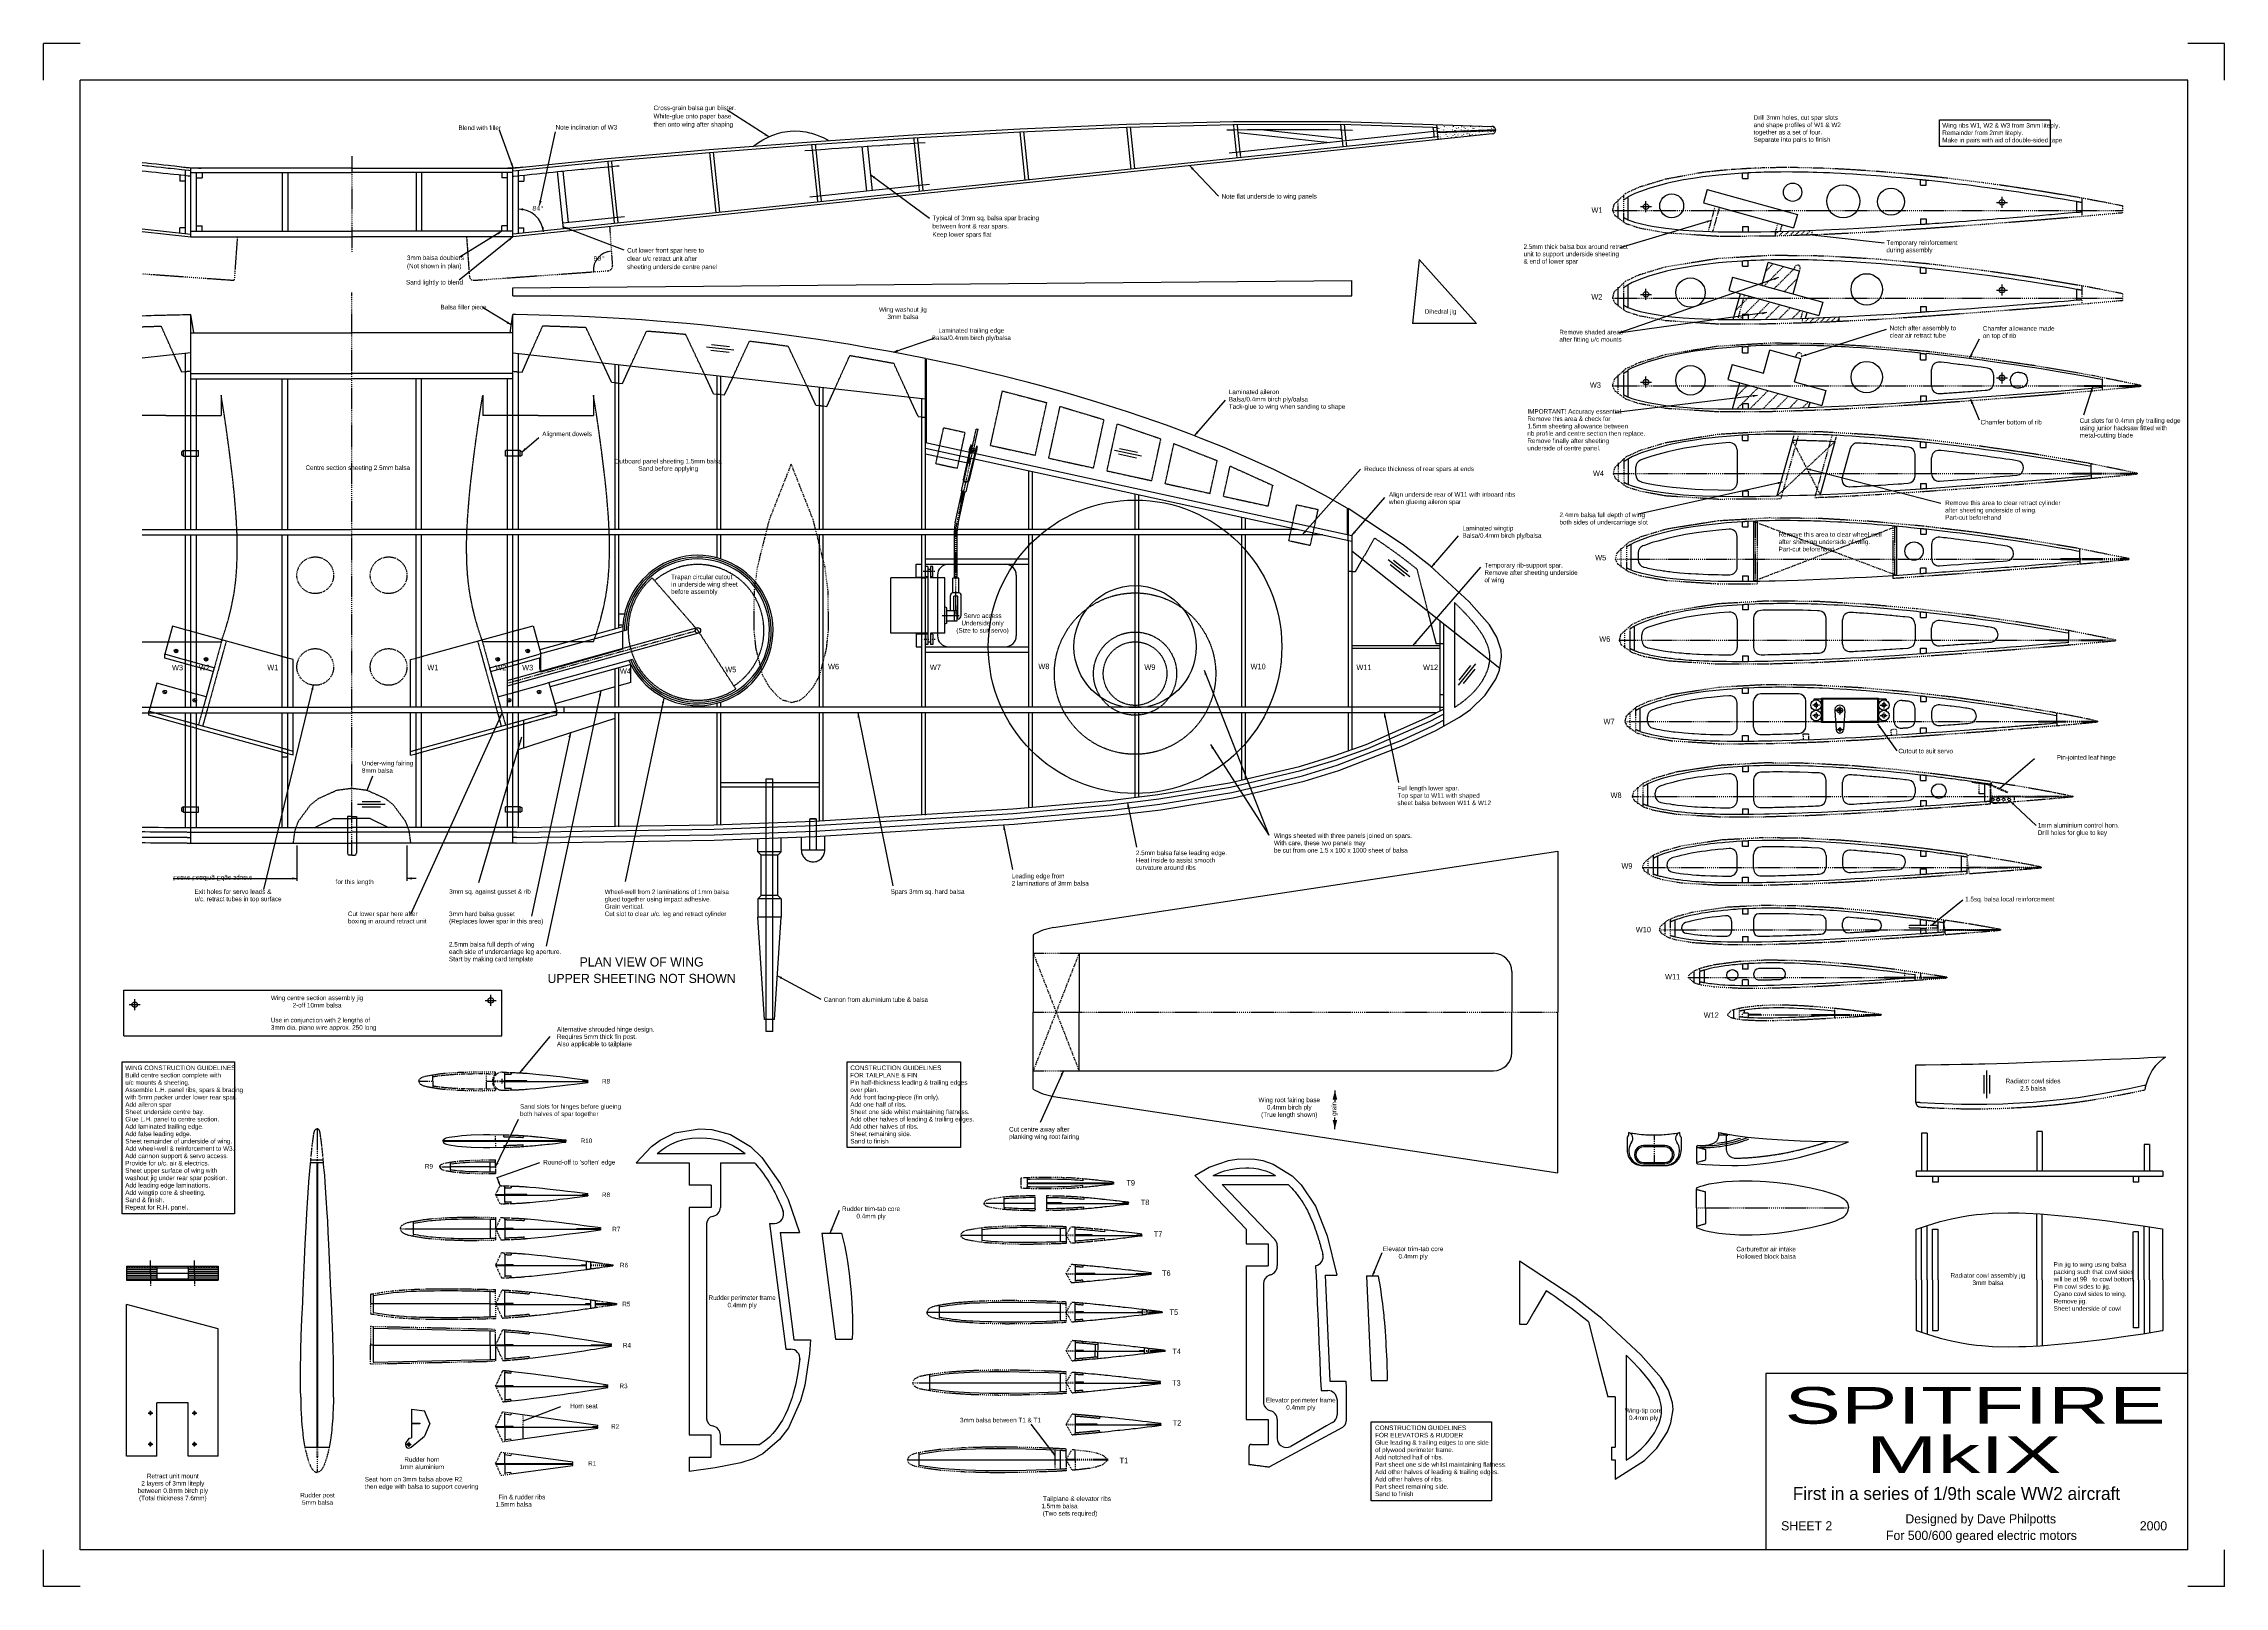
# Model space of a CAD drawing. Extents: x -1638 to 412, y -412 to 1290.
# Drawn here: x -1638 to -449, y -412 to 429 of the extents above; entities that cross this region are included whole.
import ezdxf
from ezdxf.enums import TextEntityAlignment as Align

# ---------------------------------------------------------------- set-up
doc = ezdxf.new("R2010")
doc.units = 0
doc.linetypes.add('DASHDOT', pattern=[1, 0.5, -0.25, 0, -0.25])
doc.linetypes.add('HIDDEN', pattern=[0.375, 0.25, -0.125])
doc.layers.get('DEFPOINTS').update_dxf_attribs({"linetype": 'CONTINUOUS'})
for name, color, linetype in [('1', 7, 'CONTINUOUS'), ('22', 7, 'CONTINUOUS'), ('3', 7, 'CONTINUOUS'), ('4', 7, 'CONTINUOUS'), ('6', 7, 'CONTINUOUS'), ('7', 7, 'CONTINUOUS'), ('8', 7, 'CONTINUOUS')]:
    doc.layers.add(name, color=color, linetype=linetype)
doc.styles.add('MONOTXT', font='MONOTXT', dxfattribs={"height": 0.2})
doc.styles.add('txt', font='TXT', dxfattribs={"height": 0.2})
doc.dimstyles.new('MSADIM', dxfattribs={"dimtxt": 2.5, "dimasz": 2.5, "dimexe": 1.25, "dimexo": 1.25, "dimgap": 1.25, "dimtad": 1, "dimzin": 2, "dimcen": 1.25, "dimazin": 3, "dimtfac": 1, "dimtofl": 0, "dimtmove": 0, "dimatfit": 3, "dimtvp": 1.25})

# ---------------------------------------------------------------- blocks, each defined once
blk = doc.blocks.new('*D108')
at = {"layer": '7', "color": 215, "linetype": 'CONTINUOUS'}
blk.add_line((0, 0), (39.208, -4.495), dxfattribs=at)
blk.add_solid([(2.4125, -0.9057), (0, 0), (2.5549, 0.3362)], dxfattribs=at)
blk = doc.blocks.new('*D109')
at = {"layer": '7', "color": 215, "linetype": 'CONTINUOUS'}
blk.add_line((0, 0), (-49.8752, -15.0422), dxfattribs=at)
blk.add_solid([(-2.574, -0.1235), (0, 0), (-2.213, -1.3203)], dxfattribs=at)
blk = doc.blocks.new('*D110')
at = {"layer": '7', "color": 215, "linetype": 'CONTINUOUS'}
blk.add_line((0, 0), (73.3652, -18.7833), dxfattribs=at)
blk.add_solid([(2.2669, -1.2255), (0, 0), (2.5769, -0.0146)], dxfattribs=at)
blk = doc.blocks.new('*D111')
at = {"layer": '7', "color": 215, "linetype": 'CONTINUOUS'}
blk.add_line((0, 0), (-78.6046, -17.5028), dxfattribs=at)
blk.add_solid([(-2.5761, 0.0667), (0, 0), (-2.3044, -1.1534)], dxfattribs=at)
blk = doc.blocks.new('*D112')
at = {"layer": '7', "color": 215, "linetype": 'CONTINUOUS'}
blk.add_line((0, 0), (-80.913, -11.128), dxfattribs=at)
blk.add_solid([(-2.5618, 0.2786), (0, 0), (-2.3915, -0.9598)], dxfattribs=at)
blk = doc.blocks.new('*D113')
at = {"layer": '7', "color": 215, "linetype": 'CONTINUOUS'}
blk.add_line((0, 0), (-87.3072, -30.2744), dxfattribs=at)
blk.add_solid([(-2.5668, -0.2285), (0, 0), (-2.1573, -1.4096)], dxfattribs=at)
blk = doc.blocks.new('*D114')
at = {"layer": '7', "color": 215, "linetype": 'CONTINUOUS'}
blk.add_line((0, 0), (-5.1406, -15.8176), dxfattribs=at)
blk.add_solid([(-1.3671, -2.1844), (0, 0), (-0.1783, -2.5708)], dxfattribs=at)
blk = doc.blocks.new('*D115')
at = {"layer": '7', "color": 215, "linetype": 'CONTINUOUS'}
blk.add_line((0, 0), (-77.307, -9.2466), dxfattribs=at)
blk.add_solid([(-2.5565, 0.3237), (0, 0), (-2.4081, -0.9175)], dxfattribs=at)
blk = doc.blocks.new('*D116')
at = {"layer": '7', "color": 215, "linetype": 'CONTINUOUS'}
blk.add_line((0, 0), (4.6138, -11.2082), dxfattribs=at)
blk.add_solid([(0.3737, -2.5497), (0, 0), (1.5296, -2.0739)], dxfattribs=at)
blk = doc.blocks.new('*D117')
at = {"layer": '7', "color": 215, "linetype": 'CONTINUOUS'}
blk.add_line((0, 0), (5.4156, 10.5877), dxfattribs=at)
blk.add_solid([(1.6949, 1.9411), (0, 0), (0.582, 2.5104)], dxfattribs=at)
blk = doc.blocks.new('*D118')
at = {"layer": '7', "color": 215, "linetype": 'CONTINUOUS'}
blk.add_line((0, 0), (10.6418, -14.7607), dxfattribs=at)
blk.add_solid([(0.9551, -2.3934), (0, 0), (1.969, -1.6624)], dxfattribs=at)
blk = doc.blocks.new('*O119')
at = {"layer": '22', "color": 195, "linetype": 'DASHDOT'}
for p, q in [((-16.5228, 6.0484), (-20.2744, 6.0484)), ((-16.543, 0.3486), (-20.2744, 0.3486)), ((-18.4988, 7.8213), (-18.4988, 4.1536)), ((-18.4988, 2.0962), (-18.4988, -1.4649)), ((-7.6352, 3.1985), (-3.3554, 3.1985)), ((-5.4992, 5.3423), (-5.4992, 1.1513)), ((-5.4992, 0.9176), (-5.4992, 1.0192)), ((16.5226, 6.0484), (20.2742, 6.0484)), ((16.543, 0.3486), (20.2742, 0.3486)), ((18.4988, 7.8213), (18.4988, 4.1536)), ((18.4988, 2.0962), (18.4988, -1.4649)), ((-6.98, -7.3018), (-3.9498, -7.3018)), ((-5.4992, -6.0166), (-5.4992, -8.7446))]:
    blk.add_line(p, q, dxfattribs=at)
at = {"layer": '22', "color": 195, "linetype": 'CONTINUOUS'}
for p, q in [((-19.7486, 9.2996), (-19.7486, 8.6087)), ((19.7484, 9.2996), (-19.7486, 9.2996)), ((-19.7486, 3.4881), (-19.7486, 2.909)), ((-14.9988, 9.2996), (-14.9988, -2.9026)), ((-8.2906, 2.9852), (-7.493, -7.4542)), ((-6.0172, 3.29), (-6.3728, 3.29)), ((-6.3728, 3.1071), (-6.3728, 3.29)), ((-6.0224, 3.1071), (-6.3728, 3.1071)), ((-5.5906, 3.7167), (-5.5906, 4.0723)), ((-5.5906, 4.0723), (-5.4076, 4.0723)), ((-5.5906, 2.6753), (-5.5906, 2.3248)), ((-5.4076, 2.3248), (-5.5906, 2.3248)), ((-5.4076, 3.7167), (-5.4076, 4.0723)), ((-5.4076, 2.6753), (-5.4076, 2.3248)), ((-4.981, 3.29), (-4.6254, 3.29)), ((-4.9758, 3.1071), (-4.6254, 3.1071)), ((-4.6254, 3.29), (-4.6254, 3.1071)), ((-2.7076, 2.9852), (-3.5052, -7.4542)), ((14.9986, 9.2996), (14.9986, -2.9026)), ((19.7484, 9.2996), (19.7484, 8.6087)), ((19.7484, 3.4881), (19.7484, 2.909)), ((-19.7486, -2.2117), (-19.7486, -2.9026)), ((-19.7486, -2.9026), (-7.841, -2.9026)), ((-3.1572, -2.9026), (0, -2.9026)), ((19.7484, -2.9026), (0, -2.9026)), ((19.7484, -2.2117), (19.7484, -2.9026))]:
    blk.add_line(p, q, dxfattribs=at)
for centre, radius in [((-18.49885, 6.04967), 2.84988), ((-18.49885, 0.34991), 2.84988), ((-18.49885, 6.04967), 1), ((-18.49885, 0.34991), 1), ((-5.49913, 3.19979), 1.4986), ((18.49879, 6.04967), 2.84988), ((18.49879, 0.34991), 2.84988), ((18.49879, 6.04967), 1), ((18.49879, 0.34991), 1), ((-5.49913, -7.30057), 0.79375)]:
    blk.add_circle(centre, radius, dxfattribs=at)
for centre, radius, start, end in [((-5.49913, 3.19979), 2.79908, 355.604169, 184.368931), ((-5.49913, 3.19979), 0.52672, 189.912042, 260.089942), ((-5.49913, 3.19979), 0.52672, 99.997394, 170.002606), ((-5.49913, 3.19979), 0.52672, 279.911397, 350.0771), ((-5.49913, 3.19979), 0.52672, 9.997394, 80.002606), ((-5.49913, -7.30057), 1.99898, 184.371103, 355.628506)]:
    blk.add_arc(centre, radius, start, end, dxfattribs=at)
blk = doc.blocks.new('*D120')
at = {"layer": '7', "color": 215, "linetype": 'CONTINUOUS'}
blk.add_line((0, 0), (14.062, -13.3527), dxfattribs=at)
blk.add_solid([(1.3825, -2.1747), (0, 0), (2.2433, -1.2682)], dxfattribs=at)
blk = doc.blocks.new('*O121')
at = {"layer": '7', "color": 250, "linetype": 'CONTINUOUS', "style": 'txt'}
for s, p in [('1mm aluminium control horn.', (1.25, 1.25)), ('Drill holes for glue to key ', (1.25, -2.75))]:
    blk.add_text(s, height=2.5, dxfattribs=at).set_placement(p, align=Align.TOP_LEFT)
blk = doc.blocks.new('*D122')
at = {"layer": '7', "color": 215, "linetype": 'CONTINUOUS'}
blk.add_line((0, 0), (46.2604, 14.8535), dxfattribs=at)
blk.add_solid([(2.5714, 0.1692), (0, 0), (2.1892, 1.3594)], dxfattribs=at)
blk = doc.blocks.new('*D123')
at = {"layer": '7', "color": 215, "linetype": 'CONTINUOUS'}
blk.add_line((0, 0), (16.9618, 13.761), dxfattribs=at)
blk.add_solid([(2.3352, 1.0897), (0, 0), (1.5477, 2.0604)], dxfattribs=at)
blk = doc.blocks.new('*D124')
at = {"layer": '7', "color": 215, "linetype": 'CONTINUOUS'}
blk.add_line((0, 0), (5.2412, 12.6759), dxfattribs=at)
blk.add_solid([(1.5328, 2.0715), (0, 0), (0.3777, 2.5491)], dxfattribs=at)
blk = doc.blocks.new('*D125')
at = {"layer": '7', "color": 215, "linetype": 'CONTINUOUS'}
blk.add_line((0, 0), (5.2414, 12.6759), dxfattribs=at)
blk.add_solid([(1.5329, 2.0715), (0, 0), (0.3777, 2.5491)], dxfattribs=at)
blk = doc.blocks.new('*D126')
at = {"layer": '7', "color": 215, "linetype": 'CONTINUOUS'}
blk.add_line((0, 0), (12.4518, 25.9986), dxfattribs=at)
blk.add_solid([(1.6436, 1.9848), (0, 0), (0.5162, 2.5247)], dxfattribs=at)
blk = doc.blocks.new('*D127')
at = {"layer": '7', "color": 215, "linetype": 'CONTINUOUS'}
blk.add_line((0, 0), (0, 6.218), dxfattribs=at)
blk.add_solid([(1.25, 5), (0, 0), (-1.25, 5)], dxfattribs=at)
blk = doc.blocks.new('*D128')
at = {"layer": '7', "color": 215, "linetype": 'CONTINUOUS'}
blk.add_line((0, 0), (0, -6.2181), dxfattribs=at)
blk.add_solid([(-1.25, -5), (0, 0), (1.25, -5)], dxfattribs=at)
blk = doc.blocks.new('*D129')
at = {"layer": '7', "color": 215, "linetype": 'CONTINUOUS'}
blk.add_line((0, 0), (-7.4238, 20.4423), dxfattribs=at)
blk.add_solid([(-0.2659, 2.5632), (0, 0), (-1.4408, 2.1365)], dxfattribs=at)
blk = doc.blocks.new('*D130')
at = {"layer": '7', "color": 215, "linetype": 'CONTINUOUS'}
blk.add_line((0, 0), (-29.3311, -23.6685), dxfattribs=at)
blk.add_solid([(-2.3381, -1.0836), (0, 0), (-1.5531, -2.0564)], dxfattribs=at)
blk = doc.blocks.new('*D131')
at = {"layer": '7', "color": 215, "linetype": 'CONTINUOUS'}
blk.add_line((0, 0), (32.0216, -23.6067), dxfattribs=at)
blk.add_solid([(1.6414, -1.9866), (0, 0), (2.3832, -0.9804)], dxfattribs=at)
blk = doc.blocks.new('*D132')
at = {"layer": '7', "color": 215, "linetype": 'CONTINUOUS'}
blk.add_line((0, 0), (15.7736, -16.6287), dxfattribs=at)
blk.add_solid([(1.2671, -2.2439), (0, 0), (2.174, -1.3837)], dxfattribs=at)
blk = doc.blocks.new('*D133')
at = {"layer": '7', "color": 215, "linetype": 'CONTINUOUS'}
blk.add_line((0, 0), (19.1344, -94.358), dxfattribs=at)
blk.add_solid([(-0.1157, -2.5743), (0, 0), (1.1094, -2.3259)], dxfattribs=at)
blk = doc.blocks.new('*D134')
at = {"layer": '7', "color": 215, "linetype": 'CONTINUOUS'}
blk.add_line((0, 0), (4.898, -24.2308), dxfattribs=at)
blk.add_solid([(-0.1173, -2.5743), (0, 0), (1.1079, -2.3266)], dxfattribs=at)
blk = doc.blocks.new('*D135')
at = {"layer": '7', "color": 215, "linetype": 'CONTINUOUS'}
blk.add_line((0, 0), (7.8516, -37.8975), dxfattribs=at)
blk.add_solid([(-0.1048, -2.5748), (0, 0), (1.1192, -2.3212)], dxfattribs=at)
blk = doc.blocks.new('*D136')
at = {"layer": '7', "color": 215, "linetype": 'CONTINUOUS'}
blk.add_line((0, 0), (4.898, -24.2308), dxfattribs=at)
blk.add_solid([(-0.1173, -2.5743), (0, 0), (1.1079, -2.3266)], dxfattribs=at)
blk = doc.blocks.new('*D137')
at = {"layer": '7', "color": 215, "linetype": 'CONTINUOUS'}
blk.add_line((0, 0), (33.0731, -12.5957), dxfattribs=at)
blk.add_solid([(2.1139, -1.4738), (0, 0), (2.5587, -0.3057)], dxfattribs=at)
blk = doc.blocks.new('*D138')
at = {"layer": '7', "color": 215, "linetype": 'CONTINUOUS'}
blk.add_line((0, 0), (31.722, 35.9034), dxfattribs=at)
blk.add_solid([(2.1237, 1.4597), (0, 0), (1.1869, 2.2873)], dxfattribs=at)
blk = doc.blocks.new('*D139')
at = {"layer": '7', "color": 215, "linetype": 'CONTINUOUS'}
blk.add_line((0, 0), (17.045, 19.446), dxfattribs=at)
blk.add_solid([(2.1179, 1.468), (0, 0), (1.1779, 2.292)], dxfattribs=at)
blk = doc.blocks.new('*D140')
at = {"layer": '7', "color": 215, "linetype": 'CONTINUOUS'}
blk.add_line((0, 0), (-29.7766, -139.0594), dxfattribs=at)
blk.add_solid([(-1.1346, -2.3137), (0, 0), (0.0877, -2.5754)], dxfattribs=at)
blk = doc.blocks.new('*D141')
at = {"layer": '7', "color": 215, "linetype": 'CONTINUOUS'}
blk.add_line((0, 0), (23.6716, -12.6914), dxfattribs=at)
blk.add_solid([(1.908, -1.7321), (0, 0), (2.4986, -0.6305)], dxfattribs=at)
blk = doc.blocks.new('*D142')
at = {"layer": '7', "color": 215, "linetype": 'CONTINUOUS'}
blk.add_line((0, 0), (-27.1768, -111.4368), dxfattribs=at)
blk.add_solid([(-1.1995, -2.2807), (0, 0), (0.0149, -2.5769)], dxfattribs=at)
blk = doc.blocks.new('*D143')
at = {"layer": '7', "color": 215, "linetype": 'CONTINUOUS'}
blk.add_line((0, 0), (-23.2849, -14.3618), dxfattribs=at)
blk.add_solid([(-2.4559, -0.7805), (0, 0), (-1.7997, -1.8444)], dxfattribs=at)
blk = doc.blocks.new('*D144')
at = {"layer": '7', "color": 215, "linetype": 'CONTINUOUS'}
blk.add_arc((-1379.6104, 325.2133), 13.796997, 5.999961, 90, dxfattribs=at)
for points in [[(-1377.1773, 338.1614), (-1379.6104, 339.0103), (-1377.1773, 338.1614), (-1377.0641, 339.4062)], [(-1365.7614, 329.2292), (-1365.889, 326.6555), (-1365.7614, 329.2292), (-1366.9876, 328.9865)]]:
    blk.add_solid(points, dxfattribs=at)
at = {"layer": 'DEFPOINTS', "color": 0, "linetype": 'BYBLOCK'}
for p in [(-1379.6104, 341.9684), (-1369.748215, 336.129422), (-1368.3006, 326.402), (-1367.519991, 331.860039)]:
    blk.add_point(p, dxfattribs=at).dxf.unprotected_set("ltscale", 0)
at = {"layer": '7', "color": 215, "linetype": 'CONTINUOUS', "style": 'MONOTXT'}
blk.add_text('84%%d', height=2.5, dxfattribs=at).set_placement((-1372.0144, 338.1699))
blk = doc.blocks.new('*D145')
at = {"layer": '7', "color": 215, "linetype": 'CONTINUOUS'}
blk.add_line((0, 0), (8.724, 40.0613), dxfattribs=at)
blk.add_solid([(1.1426, 2.3098), (0, 0), (-0.0787, 2.5757)], dxfattribs=at)
blk = doc.blocks.new('*D146')
at = {"layer": '7', "color": 215, "linetype": 'CONTINUOUS'}
blk.add_line((0, 0), (22.3862, 7.7599), dxfattribs=at)
blk.add_solid([(2.5668, 0.2283), (0, 0), (2.1574, 1.4093)], dxfattribs=at)
blk = doc.blocks.new('*D147')
at = {"layer": '7', "color": 215, "linetype": 'CONTINUOUS'}
blk.add_line((0, 0), (14.7656, 16.9248), dxfattribs=at)
blk.add_solid([(2.1145, 1.473), (0, 0), (1.1725, 2.2947)], dxfattribs=at)
blk = doc.blocks.new('*D148')
at = {"layer": '7', "color": 215, "linetype": 'CONTINUOUS'}
blk.add_line((0, 0), (9.084, 7.7712), dxfattribs=at)
blk.add_solid([(2.306, 1.1502), (0, 0), (1.4934, 2.1001)], dxfattribs=at)
blk = doc.blocks.new('*D149')
at = {"layer": '7', "color": 215, "linetype": 'CONTINUOUS'}
blk.add_line((0, 0), (31.8068, -49.2854), dxfattribs=at)
blk.add_solid([(0.8305, -2.4395), (0, 0), (1.8807, -1.7616)], dxfattribs=at)
blk = doc.blocks.new('*D150')
at = {"layer": '7', "color": 215, "linetype": 'CONTINUOUS'}
blk.add_line((0, 0), (35.237, -89.8367), dxfattribs=at)
blk.add_solid([(0.331, -2.5556), (0, 0), (1.4947, -2.0992)], dxfattribs=at)
blk = doc.blocks.new('*D151')
at = {"layer": '7', "color": 215, "linetype": 'CONTINUOUS'}
blk.add_line((0, 0), (-22.6407, 14.4995), dxfattribs=at)
blk.add_solid([(-1.7682, 1.8746), (0, 0), (-2.4423, 0.8219)], dxfattribs=at)
blk = doc.blocks.new('*D152')
at = {"layer": '7', "color": 215, "linetype": 'CONTINUOUS'}
blk.add_line((0, 0), (18.0118, 20.7409), dxfattribs=at)
blk.add_solid([(2.1111, 1.4778), (0, 0), (1.1673, 2.2974)], dxfattribs=at)
blk = doc.blocks.new('*O153')
at = {"layer": '22', "color": 195, "linetype": 'CONTINUOUS'}
for p, q in [((-18.6816, -14.9987), (-18.6816, 15.0013)), ((1.5216, 15.0013), (-18.6816, 15.0013)), ((0.221, 15.649), (0.221, 21.3487)), ((1.5216, 21.3487), (0.221, 21.3487)), ((1.5216, 15.649), (0.221, 15.649)), ((1.5216, 21.3487), (1.5216, -21.3487)), ((1.5216, 19.7485), (2.9186, 19.7485)), ((2.9186, 21.3487), (2.9186, 15.0013)), ((4.219, 21.3487), (2.9186, 21.3487)), ((4.219, 15.649), (2.9186, 15.649)), ((10.7164, 15.0013), (2.9186, 15.0013)), ((4.219, 15.649), (4.219, 21.3487)), ((10.7164, -14.9987), (10.7164, 15.0013)), ((11.9152, -1.3005), (10.7164, -0.8001)), ((11.9152, -9.6977), (10.7164, -10.1981)), ((11.9152, -9.6977), (11.9152, -1.3005)), ((11.9152, -2.7), (17.5236, -2.7)), ((11.9152, -8.2982), (17.5236, -8.2982)), ((16.025, -8.2982), (16.025, -2.7)), ((17.5236, -8.2982), (17.5236, -2.7)), ((1.5216, -14.9987), (-18.6816, -14.9987)), ((0.221, -15.6489), (0.221, -21.3487)), ((1.5216, -15.6489), (0.221, -15.6489)), ((1.5216, -21.3487), (0.221, -21.3487)), ((1.5216, -19.7485), (2.9186, -19.7485)), ((2.9186, -14.9987), (2.9186, -21.3487)), ((10.7164, -14.9987), (2.9186, -14.9987)), ((4.219, -15.6489), (2.9186, -15.6489)), ((4.219, -21.3487), (2.9186, -21.3487)), ((4.219, -15.6489), (4.219, -21.3487))]:
    blk.add_line(p, q, dxfattribs=at)
at = {"layer": '22', "color": 195, "linetype": 'DASHDOT'}
for p, q in [((5.3824, 18.4988), (-1.1608, 18.4988)), ((9.3346, -5.4991), (18.6818, -5.4991)), ((5.4534, -18.4988), (-1.1608, -18.4988))]:
    blk.add_line(p, q, dxfattribs=at)
blk = doc.blocks.new('*D154')
at = {"layer": '7', "color": 215, "linetype": 'CONTINUOUS'}
blk.add_line((0, 0), (-49.961, -109.8671), dxfattribs=at)
blk.add_solid([(-1.6038, -2.017), (0, 0), (-0.4659, -2.5345)], dxfattribs=at)
blk = doc.blocks.new('*D155')
at = {"layer": '7', "color": 215, "linetype": 'CONTINUOUS'}
blk.add_line((0, 0), (-15.6638, 9.4181), dxfattribs=at)
blk.add_solid([(-1.8205, 1.8239), (0, 0), (-2.4646, 0.7526)], dxfattribs=at)
blk = doc.blocks.new('*D156')
at = {"layer": '7', "color": 215, "linetype": 'CONTINUOUS'}
blk.add_line((0, 0), (37.0814, 42.8998), dxfattribs=at)
blk.add_solid([(2.1077, 1.4827), (0, 0), (1.162, 2.3001)], dxfattribs=at)
blk = doc.blocks.new('*D157')
at = {"layer": '7', "color": 215, "linetype": 'CONTINUOUS'}
blk.add_line((0, 0), (-21.234, -99.9828), dxfattribs=at)
blk.add_solid([(-1.1307, -2.3156), (0, 0), (0.092, -2.5753)], dxfattribs=at)
blk = doc.blocks.new('*D158')
at = {"layer": '7', "color": 215, "linetype": 'CONTINUOUS'}
blk.add_line((0, 0), (-23.524, -79.4238), dxfattribs=at)
blk.add_solid([(-1.3092, -2.2196), (0, 0), (-0.1107, -2.5746)], dxfattribs=at)
blk = doc.blocks.new('*D159')
at = {"layer": '7', "color": 215, "linetype": 'CONTINUOUS'}
blk.add_line((0, 0), (-21.234, -99.9828), dxfattribs=at)
blk.add_solid([(-1.1307, -2.3156), (0, 0), (0.092, -2.5753)], dxfattribs=at)
blk = doc.blocks.new('*D160')
at = {"layer": '7', "color": 215, "linetype": 'CONTINUOUS'}
blk.add_line((0, 0), (-1.6952, 4.599), dxfattribs=at)
blk.add_solid([(-0.2782, 2.5619), (0, 0), (-1.4511, 2.1296)], dxfattribs=at)
blk = doc.blocks.new('*D161')
at = {"layer": '7', "color": 215, "linetype": 'CONTINUOUS'}
blk.add_line((0, 0), (16.5446, 19.8204), dxfattribs=at)
blk.add_solid([(2.0818, 1.5187), (0, 0), (1.1222, 2.3197)], dxfattribs=at)
blk = doc.blocks.new('*D162')
at = {"layer": '7', "color": 215, "linetype": 'CONTINUOUS'}
blk.add_line((0, 0), (-12.9986, 17.1493), dxfattribs=at)
blk.add_solid([(-1.0121, 2.3699), (0, 0), (-2.0082, 1.6148)], dxfattribs=at)
blk = doc.blocks.new('*O163')
at = {"layer": '8', "color": 250, "linetype": 'CONTINUOUS', "style": 'txt'}
for s, p in [('CONSTRUCTION GUIDELINES', (-59.4672, 1.25)), ('over plan.', (-59.4672, -10.75)), ('FOR TAILPLANE & FIN', (-59.4672, -2.75)), ('Pin half-thickness leading & trailing edges', (-59.4672, -6.75)), ('Add front facing-piece (fin only).', (-59.4672, -14.75)), ('Add one half of ribs.', (-59.4672, -18.75)), ('Sheet one side whilst maintaining flatness.', (-59.4672, -22.75)), ('Add other halves of leading & trailing edges.', (-59.4672, -26.75)), ('Add other halves of ribs.', (-59.4672, -30.75)), ('Sheet remaining side.', (-59.4672, -34.75)), ('Sand to finish', (-59.4672, -38.75))]:
    blk.add_text(s, height=2.5, dxfattribs=at).set_placement(p, align=Align.TOP_LEFT)
blk = doc.blocks.new('*D164')
at = {"layer": '7', "color": 215, "linetype": 'CONTINUOUS'}
for p, q in [((-1500.3562, -7.8631), (-1500.3562, -27.1627)), ((-1440.3562, -7.8631), (-1440.3562, -27.1627)), ((-1567.7873, -25.9127), (-1500.3562, -25.9127)), ((-1435.3562, -25.9127), (-1440.3562, -25.9127))]:
    blk.add_line(p, q, dxfattribs=at)
for points in [[(-1502.8562, -25.2877), (-1500.3562, -25.9127), (-1502.8562, -25.2877), (-1502.8562, -26.5377)], [(-1437.8562, -26.5377), (-1440.3562, -25.9127), (-1437.8562, -26.5377), (-1437.8562, -25.2877)]]:
    blk.add_solid(points, dxfattribs=at)
at = {"layer": 'DEFPOINTS', "color": 0, "linetype": 'BYBLOCK'}
for p in [(-1500.3562, -6.6131), (-1440.3562, -6.6131), (-1537.19675, -24.6627), (-1500.3562, -25.9127)]:
    blk.add_point(p, dxfattribs=at).dxf.unprotected_set("ltscale", 0)
at = {"layer": '7', "color": 215, "linetype": 'CONTINUOUS', "style": 'txt', "text_generation_flag": 4}
blk.add_text('Leave Leading Edge square', height=2.5, dxfattribs=at).set_placement((-1567.7873, -24.6627))
blk = doc.blocks.new('*D165')
at = {"layer": '7', "color": 215, "linetype": 'CONTINUOUS'}
blk.add_line((0, 0), (-12.7004, -28.3199), dxfattribs=at)
blk.add_solid([(-1.5933, -2.0254), (0, 0), (-0.4527, -2.5369)], dxfattribs=at)
blk = doc.blocks.new('*O166')
at = {"layer": '8', "color": 250, "linetype": 'CONTINUOUS', "style": 'txt'}
for s, p in [('Cross-grain balsa gun blister.', (-39.3964, 1.25)), ('White-glue onto paper base', (-39.3964, -3.2501)), ('then onto wing after shaping', (-39.3964, -7.7501))]:
    blk.add_text(s, height=2.5, dxfattribs=at).set_placement(p, align=Align.TOP_LEFT)
blk = doc.blocks.new('*O167')
at = {"layer": '8', "color": 250, "linetype": 'CONTINUOUS', "style": 'txt'}
for s, p in [('WING CONSTRUCTION GUIDELINES', (-58.8764, 1.25)), ('Assemble L.H. panel ribs, spars & bracing', (-58.8764, -10.75)), ('u/c mounts & sheeting.', (-58.8764, -6.75)), ('Build centre section complete with', (-58.8764, -2.75)), ('with 5mm packer under lower rear spar.', (-58.8764, -14.75)), ('Add aileron spar', (-58.8764, -18.75)), ('Sheet underside centre bay.', (-58.8764, -22.75)), ('Add laminated trailing edge.', (-58.8764, -30.75)), ('Add false leading edge.', (-58.8764, -34.75)), ('Glue L.H. panel to centre section.', (-58.8764, -26.75)), ('Add wheel-well & reinforcement to W3.', (-58.8764, -42.75)), ('Add cannon support & servo access.', (-58.8764, -46.75)), ('Sheet remainder of underside of wing.', (-58.8764, -38.75)), ('washout jig under rear spar position.', (-58.8764, -58.75)), ('Sheet upper surface of wing with', (-58.8764, -54.75)), ('Provide for u/c. air & electrics.', (-58.8764, -50.75)), ('Add leading edge laminations.', (-58.8764, -62.75)), ('Add wingtip core & sheeting.', (-58.8764, -66.75)), ('Sand & finish.', (-58.8764, -70.75)), ('Repeat for R.H. panel.', (-58.8764, -74.75))]:
    blk.add_text(s, height=2.5, dxfattribs=at).set_placement(p, align=Align.TOP_LEFT)
blk = doc.blocks.new('*D169')
at = {"layer": '7', "color": 215, "linetype": 'CONTINUOUS'}
blk.add_arc((-1328.1824, 305.5401), 10.579269, 94.065314, 184.064911, dxfattribs=at)
for points in [[(-1331.4583, 315.9904), (-1328.9324, 316.0928), (-1331.4583, 315.9904), (-1331.3171, 315.2538)], [(-1338.2418, 307.2696), (-1338.7351, 304.7902), (-1338.2418, 307.2696), (-1338.991, 307.3052)]]:
    blk.add_solid(points, dxfattribs=at)
at = {"layer": 'DEFPOINTS', "color": 0, "linetype": 'BYBLOCK'}
for p in [(-1336.791861, 313.056009), (-1328.8352, 314.7251), (-1339.6662, 304.724), (-1337.680392, 300.880801)]:
    blk.add_point(p, dxfattribs=at).dxf.unprotected_set("ltscale", 0)
at = {"layer": '7', "color": 215, "linetype": 'CONTINUOUS', "style": 'MONOTXT'}
blk.add_text('90%%d', height=2.5, dxfattribs=at).set_placement((-1338.7059, 310.8491))
blk = doc.blocks.new('*D170')
at = {"layer": '7', "color": 215, "linetype": 'CONTINUOUS'}
blk.add_line((0, 0), (3.0969, 7.83), dxfattribs=at)
blk.add_solid([(1.2682, 2.1868), (0, 0), (0.5708, 2.4627)], dxfattribs=at)
blk = doc.blocks.new('*D177')
at = {"layer": '7', "color": 215, "linetype": 'CONTINUOUS'}
blk.add_line((0, 0), (18.9758, 16.3369), dxfattribs=at)
blk.add_solid([(2.1393, 1.3469), (0, 0), (1.6499, 1.9153)], dxfattribs=at)
blk = doc.blocks.new('*O178')
at = {"layer": '8', "color": 250, "linetype": 'CONTINUOUS', "style": 'txt'}
for s, p in [('Typical of 3mm sq. balsa spar bracing', (1.25, 1.25)), ('between front & rear spars.', (1.25, -3.2501)), ('Keep lower spars flat', (1.25, -7.7501))]:
    blk.add_text(s, height=2.5, dxfattribs=at).set_placement(p, align=Align.TOP_LEFT)
blk = doc.blocks.new('*D182')
at = {"layer": '7', "color": 215, "linetype": 'CONTINUOUS'}
blk.add_line((0, 0), (20.5683, 7.8078), dxfattribs=at)
blk.add_solid([(2.4704, 0.5366), (0, 0), (2.2042, 1.2378)], dxfattribs=at)

msp = doc.modelspace()

# ---------------------------------------------------------------- linework, layer by layer
at = {"layer": '1', "color": 250, "linetype": 'CONTINUOUS'}
for p, q in [((-732.295, 338.2806), (-732.4672, 338.2806)), ((-732.295, 290.4535), (-732.4672, 290.4535)), ((-732.295, 242.6265), (-732.4672, 242.6265))]:
    msp.add_line(p, q, dxfattribs=at)
at = {"layer": '22', "color": 195, "linetype": 'DASHDOT'}
for p, q in [((-1131.9556, 207.6385), (-1140.7096, 167.5231)), ((-1129.6254, 207.13), (-1133.7622, 208.0327))]:
    msp.add_line(p, q, dxfattribs=at)
at = {"layer": '22', "color": 195, "linetype": 'CONTINUOUS'}
for p, q in [((-1132.9862, 210.4216), (-1137.1434, 191.3703)), ((-1132.4972, 210.3149), (-1136.6546, 191.2636)), ((-1129.92, 209.7706), (-1134.5012, 190.8145)), ((-1129.4338, 209.6515), (-1134.0144, 190.6978)), ((-1132.9674, 205.8132), (-1133.4562, 205.9199)), ((-1132.4972, 210.3149), (-1132.9862, 210.4216)), ((-1132.115, 209.7193), (-1132.9674, 205.8132)), ((-1130.579, 206.5243), (-1132.7108, 206.9895)), ((-1132.115, 209.7193), (-1132.604, 209.826)), ((-1130.2078, 208.0708), (-1132.3718, 208.543)), ((-1129.9536, 206.3879), (-1130.316, 206.467)), ((-1129.6146, 207.9413), (-1129.9536, 206.3879)), ((-1129.6146, 207.9413), (-1129.9298, 208.0101)), ((-1129.4338, 209.6515), (-1129.92, 209.7706)), ((-1136.9144, 191.0136), (-1138.1296, 185.4448)), ((-1136.9144, 191.0136), (-1137.1434, 191.3703)), ((-1135.8146, 189.9546), (-1136.6546, 191.2636)), ((-1135.8146, 189.9546), (-1134.5054, 190.7946)), ((-1134.3734, 190.459), (-1135.5886, 184.8903)), ((-1134.3734, 190.459), (-1134.0166, 190.688)), ((-1138.1296, 185.4448), (-1135.5886, 184.8903))]:
    msp.add_line(p, q, dxfattribs=at)
msp.add_lwpolyline([(-1133.2114, 209.3892), (-1133.424807, 208.99872), (-1133.515751, 208.799841), (-1133.632319, 208.497015), (-1133.724906, 208.18882), (-1133.76215, 208.032725), (-1133.793338, 207.875307), (-1133.837593, 207.556559), (-1133.857798, 207.232695), (-1133.857974, 207.014003), (-1133.8266, 206.5701)], dxfattribs=at)
at = {"layer": '3', "color": 5, "linetype": 'CONTINUOUS'}
for p, q in [((-1103.265, 354.7612), (-1106.0394, 381.1583)), ((-1101.276, 354.9703), (-1104.039, 381.2594)), ((-1045.4828, 360.8344), (-1047.8862, 383.7015)), ((-1043.4938, 361.0434), (-1045.8826, 383.7718)), ((-878.517, 381.3998), (-991.9924, 369.473)), ((-988.0142, 369.8912), (-989.307, 382.1902)), ((-986.0252, 370.1002), (-987.299, 382.22)), ((-987.1386, 380.6934), (-937.26, 375.2257)), ((-974.8792, 382.3675), (-930.3926, 377.4909)), ((-930.2322, 375.9643), (-930.8856, 382.1815)), ((-928.2432, 376.1734), (-929.1862, 385.1468)), ((-880.506, 381.1908), (-880.7564, 383.572)), ((-878.0466, 376.9244), (-878.8962, 385.0082)), ((-878.4892, 381.136), (-846.7286, 382.291)), ((-878.4474, 380.7372), (-846.714, 381.8912)), ((-878.2034, 378.4162), (-1382.6104, 325.4008)), ((-848.5008, 380.0298), (-1382.6102, 323.8925)), ((-1275.3626, 369.9131), (-1271.907, 337.0362)), ((-1273.3686, 370.0762), (-1269.918, 337.2452)), ((-1219.4548, 371.196), (-1216.7904, 345.8457)), ((-1217.4588, 371.3387), (-1214.8014, 346.0548)), ((-1189.5726, 348.7064), (-1192.1354, 373.0868)), ((-1186.589, 349.02), (-1189.1398, 373.2859)), ((-1163.8024, 374.9054), (-1161.3604, 351.6716)), ((-1161.8042, 375.0281), (-1159.3714, 351.8807)), ((-1564.102, 357.4842), (-1564.102, 354.1521)), ((-1561.102, 325.7161), (-1561.102, 357.1521)), ((-1558.102, 323.8925), (-1558.102, 361.3438)), ((-1470.3562, 361.3438), (-1558.102, 361.3438)), ((-1558.102, 358.9438), (-1470.3562, 358.9438)), ((-1555.102, 326.8925), (-1555.102, 358.9438)), ((-1552.102, 358.9437), (-1552.102, 355.9437)), ((-1508.3562, 358.9438), (-1508.3562, 326.8925)), ((-1505.3562, 358.9438), (-1505.3562, 326.8925)), ((-1470.3562, 361.3438), (-1382.6104, 361.3438)), ((-1382.6104, 358.9438), (-1470.3562, 358.9438)), ((-1435.3562, 358.9438), (-1435.3562, 326.8925)), ((-1432.3562, 358.9438), (-1432.3562, 326.8925)), ((-1388.6104, 358.9437), (-1388.6104, 355.9437)), ((-1385.6104, 326.8925), (-1385.6104, 358.9438)), ((-1382.6104, 323.8925), (-1382.6104, 361.3438)), ((-1379.6104, 325.7161), (-1379.6104, 357.1521)), ((-1376.6104, 357.4842), (-1376.6104, 354.1521)), ((-1354.9916, 328.3036), (-1358.262, 359.4183)), ((-1352.3216, 331.6008), (-1355.277, 359.7184)), ((-1330.5818, 362.0832), (-1327.6506, 334.1938)), ((-1328.5902, 362.2671), (-1325.6616, 334.4029)), ((-1561.102, 354.1521), (-1564.102, 354.1521)), ((-1555.102, 355.9437), (-1552.102, 355.9437)), ((-1385.6104, 355.9437), (-1388.6104, 355.9437)), ((-1379.6104, 354.1521), (-1376.6104, 354.1521)), ((-1155.3934, 352.2988), (-1220.7686, 345.4276)), ((-1321.6836, 334.821), (-1355.3052, 331.2872)), ((-1584.6944, 328.1958), (-1558.102, 325.4008)), ((-1584.6944, 326.6875), (-1558.1022, 323.8925)), ((-1564.102, 326.0314), (-1564.102, 328.7161)), ((-1561.102, 328.7161), (-1564.102, 328.7161)), ((-1558.102, 326.8925), (-1470.3562, 326.8925)), ((-1558.102, 323.8925), (-1470.3562, 323.8925)), ((-1555.102, 329.8925), (-1552.102, 329.8925)), ((-1552.102, 326.8925), (-1552.102, 329.8925)), ((-1382.6104, 326.8925), (-1470.3562, 326.8925)), ((-1382.6104, 323.8925), (-1470.3562, 323.8925)), ((-1388.6104, 326.8925), (-1388.6104, 329.8925)), ((-1385.6104, 329.8925), (-1388.6104, 329.8925)), ((-1379.6104, 328.7161), (-1376.6104, 328.7161)), ((-1376.6104, 326.0314), (-1376.6104, 328.7161)), ((-1559.6896, 281.4752), (-1558.102, 281.4752)), ((-1558.102, 164.3869), (-1558.102, 281.4752)), ((-1556.5748, 271.4752), (-1558.102, 281.4752)), ((-1470.343, 281.4752), (-1470.3692, 281.4752)), ((-1470.3692, 281.4752), (-1470.3562, 281.4752)), ((-1470.3692, 281.4752), (-1470.343, 281.4752)), ((-1470.3692, 281.4752), (-1470.343, 281.4752)), ((-1470.343, 281.4752), (-1470.3692, 281.4752)), ((-1470.3692, 281.4752), (-1470.3562, 281.4752)), ((-1470.343, 281.4752), (-1470.3562, 281.4752)), ((-1470.343, 281.4752), (-1470.3562, 281.4752)), ((-1384.1376, 271.4752), (-1382.6104, 281.4752)), ((-1381.0228, 281.4752), (-1382.6104, 281.4752)), ((-1382.6104, 164.3869), (-1382.6104, 281.4752)), ((-1558.102, 271.4752), (-1470.3562, 271.4752)), ((-1382.6104, 271.4752), (-1470.3562, 271.4752)), ((-1558.102, 260.6626), (-1584.6944, 257.6882)), ((-1563.102, 250.041), (-1567.385, 259.6243)), ((-1561.102, 250.2647), (-1563.102, 250.041)), ((-1561.102, 164.3869), (-1561.102, 260.33)), ((-1382.6104, 260.6626), (-1157.6688, 235.5029)), ((-1379.6104, 164.3869), (-1379.6104, 260.33)), ((-1379.6104, 250.2647), (-1377.6104, 250.041)), ((-1377.6104, 250.041), (-1373.3274, 259.6243)), ((-1328.875, 244.59), (-1333.8138, 255.2047)), ((-1326.875, 164.3869), (-1326.875, 254.4286)), ((-1324.875, 164.3869), (-1324.875, 254.2049)), ((-1322.875, 243.9189), (-1318.473, 253.4888)), ((-1157.6688, 164.3869), (-1157.6688, 257.4992)), ((-1157.1688, 211.6303), (-1157.1688, 257.3973)), ((-1558.102, 249.3869), (-1470.3562, 249.3869)), ((-1558.102, 246.3869), (-1470.3562, 246.3869)), ((-1555.102, 164.3869), (-1555.102, 246.3869)), ((-1508.3562, 164.3869), (-1508.3562, 246.3869)), ((-1505.3562, 164.3869), (-1505.3562, 246.3869)), ((-1382.6104, 249.3869), (-1470.3562, 249.3869)), ((-1382.6104, 246.3869), (-1470.3562, 246.3869)), ((-1435.3562, 164.3869), (-1435.3562, 246.3869)), ((-1432.3562, 164.3869), (-1432.3562, 246.3869)), ((-1385.6104, 164.3869), (-1385.6104, 246.3869)), ((-1328.875, 244.59), (-1326.875, 244.3663)), ((-1324.875, 244.1425), (-1322.875, 243.9188)), ((-1273.1396, 238.356), (-1278.1544, 248.9792)), ((-1273.1396, 238.356), (-1271.1396, 238.1322)), ((-1271.1396, 164.3869), (-1271.1396, 248.1946)), ((-1269.1396, 164.3869), (-1269.1396, 247.9709)), ((-1269.1396, 237.9086), (-1267.1396, 237.6849)), ((-1267.1396, 237.6849), (-1262.7288, 247.2539)), ((-1217.4042, 232.122), (-1222.389, 242.7419)), ((-1215.4042, 164.3869), (-1215.4042, 241.9606)), ((-1213.4042, 164.3869), (-1213.4042, 241.7369)), ((-1211.4042, 231.4509), (-1207.0772, 241.0292)), ((-1217.4042, 232.122), (-1215.4042, 231.8982)), ((-1213.4114, 231.6754), (-1211.4042, 231.4509)), ((-1161.6688, 225.888), (-1166.4974, 236.4904)), ((-1159.6688, 164.3869), (-1159.6688, 235.7266)), ((-1161.6688, 225.888), (-1159.6688, 225.6643)), ((-1562.102, 207.2955), (-1563.102, 206.7182)), ((-1563.102, 204.8728), (-1563.102, 206.7182)), ((-1562.102, 204.2955), (-1563.102, 204.8728)), ((-1562.102, 204.2955), (-1562.102, 207.2955)), ((-1562.102, 207.2955), (-1561.102, 207.2955)), ((-1562.102, 204.2955), (-1561.102, 204.2955)), ((-1555.102, 207.2955), (-1554.102, 207.2955)), ((-1555.102, 204.2955), (-1554.102, 204.2955)), ((-1554.102, 204.2955), (-1554.102, 207.2955)), ((-1386.6104, 204.2955), (-1386.6104, 207.2955)), ((-1385.6104, 207.2955), (-1386.6104, 207.2955)), ((-1385.6104, 204.2955), (-1386.6104, 204.2955)), ((-1378.6104, 207.2955), (-1379.6104, 207.2955)), ((-1378.6104, 204.2955), (-1379.6104, 204.2955)), ((-1378.6104, 204.2955), (-1378.6104, 207.2955)), ((-1378.6104, 207.2955), (-1377.6104, 206.7182)), ((-1378.6104, 204.2955), (-1377.6104, 204.8728)), ((-1377.6104, 204.8728), (-1377.6104, 206.7182)), ((-1157.6688, 211.7395), (-925.2674, 161.015)), ((-1157.6688, 208.6689), (-925.2674, 157.9444)), ((-1157.6688, 205.5983), (-1133.8836, 200.4069)), ((-1133.8836, 200.4069), (-1133.2438, 203.3379)), ((-1101.5686, 196.4243), (-1101.5686, 164.3869)), ((-1099.5686, 195.9878), (-1099.5686, 164.3869)), ((-1043.4682, 183.7432), (-1043.4682, 164.3869)), ((-1041.4682, 183.3067), (-1041.4682, 164.3869)), ((-985.3678, 171.062), (-985.3678, 164.3869)), ((-983.3678, 170.6255), (-983.3678, 164.3869)), ((-927.7674, 176.0044), (-927.7674, 161.5607)), ((-927.2674, 175.7112), (-927.2674, 161.4515)), ((-1584.6944, 164.3869), (-1470.3562, 164.3869)), ((-1584.6944, 161.3869), (-1470.3562, 161.3869)), ((-1561.102, 67.3869), (-1561.102, 161.3869)), ((-1558.102, 67.3869), (-1558.102, 161.3869)), ((-1555.102, 67.3869), (-1555.102, 161.3869)), ((-1508.3562, 67.3869), (-1508.3562, 161.3869)), ((-1505.3562, 67.3869), (-1505.3562, 161.3869)), ((-954.7846, 164.3869), (-1470.3562, 164.3869)), ((-941.0398, 161.3869), (-1470.3562, 161.3869)), ((-1435.3562, 67.3869), (-1435.3562, 161.3869)), ((-1432.3562, 67.3869), (-1432.3562, 161.3869)), ((-1385.6104, 67.3869), (-1385.6104, 161.3869)), ((-1382.6104, 67.3869), (-1382.6104, 161.3869)), ((-1379.6104, 67.3869), (-1379.6104, 161.3869)), ((-1326.875, 110.1633), (-1326.875, 161.3869)), ((-1324.875, 110.7179), (-1324.875, 161.3869)), ((-1271.1396, 148.8582), (-1271.1396, 161.3869)), ((-1269.1396, 148.2687), (-1269.1396, 161.3869)), ((-1215.4042, 67.3869), (-1215.4042, 161.3869)), ((-1213.4042, 67.3869), (-1213.4042, 161.3869)), ((-1159.6688, 67.3869), (-1159.6688, 161.3869)), ((-1157.6688, 67.3869), (-1157.6688, 161.3869)), ((-1101.5686, 161.3869), (-1101.5686, 67.3869)), ((-1099.5686, 161.3869), (-1099.5686, 67.3869)), ((-1043.4682, 161.3869), (-1043.4682, 67.3869)), ((-1041.4682, 161.3869), (-1041.4682, 67.3869)), ((-985.3678, 161.3869), (-985.3678, 67.3869)), ((-983.3678, 161.3869), (-983.3678, 67.3869)), ((-927.2674, 158.3809), (-927.2674, 67.3869)), ((-925.2674, 161.015), (-925.2674, 44.2686)), ((-1162.6688, 138.3869), (-1162.6688, 145.3869)), ((-1162.6688, 145.3869), (-1159.6688, 145.3869)), ((-1157.6688, 148.3869), (-1101.5686, 148.3869)), ((-1157.6688, 145.3869), (-1101.5686, 145.3869)), ((-925.2674, 152.7054), (-844.4598, 88.6517)), ((-923.2674, 141.5107), (-919.4612, 148.1031)), ((-1162.6688, 138.3869), (-1157.6688, 138.3869)), ((-1151.1186, 139.3869), (-1151.1186, 106.3869)), ((-1108.1186, 139.3869), (-1108.1186, 106.3869)), ((-925.2674, 141.5107), (-923.2674, 141.5107)), ((-883.8746, 119.8947), (-879.2674, 101.8996)), ((-1568.1796, 111.6249), (-1572.4288, 96.3033)), ((-1561.102, 109.6622), (-1568.1798, 111.6249)), ((-1508.3562, 95.0344), (-1555.102, 107.9982)), ((-1432.3562, 95.0344), (-1385.6104, 107.9982)), ((-1379.6104, 109.6622), (-1371.569, 111.8921)), ((-1371.569, 111.8921), (-1367.3198, 96.5705)), ((-1320.7264, 109.492), (-1368.2834, 96.3033)), ((-1322.6744, 111.3282), (-1367.9318, 98.7772)), ((-1324.875, 118.2699), (-1321.7224, 118.2699)), ((-1324.875, 112.2699), (-1322.6156, 112.2699)), ((-1322.726, 98.9932), (-1322.726, 108.9375)), ((-1162.6688, 107.8886), (-1159.6688, 107.8886)), ((-1162.6688, 107.3869), (-1162.6688, 100.3869)), ((-1162.6688, 107.3869), (-1157.6688, 107.3869)), ((-877.2674, 114.6573), (-877.2674, 65.3362)), ((-875.2674, 113.0719), (-875.2674, 56.9143)), ((-1572.4288, 94.1953), (-1572.4288, 96.3033)), ((-1561.102, 93.162), (-1572.4288, 96.3033)), ((-1379.6104, 93.162), (-1368.2834, 96.3033)), ((-1322.726, 98.9932), (-1367.3198, 86.6262)), ((-1367.3198, 86.6262), (-1367.3198, 96.5705)), ((-1162.6688, 100.3869), (-1159.6688, 100.3869)), ((-1157.6688, 100.3869), (-1101.5686, 100.3869)), ((-1157.6688, 97.3869), (-1101.5686, 97.3869)), ((-877.2674, 100.8869), (-925.2674, 100.8869)), ((-877.2674, 99.3869), (-925.2674, 99.3869)), ((-877.2674, 101.8996), (-879.2674, 101.8996)), ((-1561.102, 91.054), (-1572.4288, 94.1953)), ((-1545.4472, 88.8206), (-1555.102, 91.498)), ((-1545.9902, 86.8631), (-1555.102, 89.39)), ((-1545.4472, 88.8206), (-1549.8252, 73.0347)), ((-1502.3562, 93.3704), (-1505.3562, 94.2023)), ((-1502.3562, 67.3869), (-1502.3562, 93.3704)), ((-1438.3562, 93.3704), (-1435.3562, 94.2023)), ((-1438.3562, 67.3869), (-1438.3562, 93.3704)), ((-1395.265, 88.8206), (-1385.6104, 91.498)), ((-1395.265, 88.8206), (-1390.8872, 73.0347)), ((-1394.7222, 86.8631), (-1385.6104, 89.39)), ((-1379.6104, 91.054), (-1367.3198, 94.4625)), ((-1367.9318, 88.8329), (-1367.9318, 94.2928)), ((-1367.3198, 86.6262), (-1367.9318, 88.8329)), ((-1317.3716, 93.4225), (-1363.9058, 80.5175)), ((-1318.3318, 90.7798), (-1362.3302, 78.578)), ((-1326.875, 67.3869), (-1326.875, 88.4106)), ((-1324.875, 67.3869), (-1324.875, 88.9652)), ((-1318.3318, 80.8355), (-1318.3318, 90.7798)), ((-1576.8066, 80.5175), (-1580.448, 67.3869)), ((-1561.102, 76.1622), (-1576.8066, 80.5175)), ((-1549.8252, 73.0347), (-1555.102, 74.4981)), ((-1390.8872, 73.0347), (-1385.6104, 74.4981)), ((-1379.6104, 76.1622), (-1363.9058, 80.5175)), ((-1362.9422, 80.7847), (-1359.2266, 67.3869)), ((-1326.875, 78.4663), (-1359.7694, 69.3439)), ((-1318.3318, 80.8355), (-1324.875, 79.021)), ((-1584.6944, 67.3869), (-1470.3562, 67.3869)), ((-1584.6944, 64.3869), (-1470.3562, 64.3869)), ((-1581.0556, 63.0882), (-1581.0556, 64.3869)), ((-1561.102, 57.5545), (-1581.0556, 63.0882)), ((-1561.102, 59.6622), (-1578.1386, 64.3869)), ((-1561.102, 1.7538), (-1561.102, 64.3869)), ((-1558.102, -6.6131), (-1558.102, 64.3869)), ((-1555.102, 1.7869), (-1555.102, 64.3869)), ((-1508.3562, 1.7869), (-1508.3562, 64.3869)), ((-1505.3562, 1.7869), (-1505.3562, 64.3869)), ((-1502.3562, 41.2629), (-1502.3562, 64.3869)), ((-877.2674, 67.3869), (-1470.3562, 67.3869)), ((-879.0442, 64.3869), (-1470.3562, 64.3869)), ((-1438.3562, 41.2629), (-1438.3562, 64.3869)), ((-1435.3562, 1.7869), (-1435.3562, 64.3869)), ((-1432.3562, 1.7869), (-1432.3562, 64.3869)), ((-1385.6104, 1.7869), (-1385.6104, 64.3869)), ((-1382.6104, -6.6131), (-1382.6104, 64.3869)), ((-1379.6104, 59.6622), (-1362.5734, 64.3869)), ((-1379.6104, 1.7538), (-1379.6104, 64.3869)), ((-1379.6104, 44.3869), (-1326.875, 61.3869)), ((-1376.6104, 45.354), (-1376.6104, 60.4942)), ((-1326.875, 2.1836), (-1326.875, 64.3869)), ((-1324.875, 2.2136), (-1324.875, 64.3869)), ((-1284.7272, 67.3869), (-1284.7272, 68.3587)), ((-1278.7272, 67.3869), (-1278.7272, 68.3587)), ((-1271.1396, 67.3869), (-1271.1396, 69.6394)), ((-1271.1396, 3.3716), (-1271.1396, 64.3869)), ((-1269.1396, 67.3869), (-1269.1396, 70.2289)), ((-1269.1396, 3.4299), (-1269.1396, 64.3869)), ((-1215.4042, 5.4667), (-1215.4042, 64.3869)), ((-1213.4042, 5.5597), (-1213.4042, 64.3869)), ((-1159.6688, 8.5055), (-1159.6688, 64.3869)), ((-1157.6688, 8.6313), (-1157.6688, 64.3869)), ((-1101.5686, 64.3869), (-1101.5686, 12.6136)), ((-1099.5686, 64.3869), (-1099.5686, 12.7721)), ((-1043.4682, 64.3869), (-1043.4682, 18.2113)), ((-1041.4682, 64.3869), (-1041.4682, 18.4551)), ((-985.3678, 64.3869), (-985.3678, 27.5295)), ((-983.3678, 64.3869), (-983.3678, 27.9501)), ((-927.2674, 64.3869), (-927.2674, 43.554)), ((-1508.3562, 45.0346), (-1555.102, 57.9983)), ((-1508.3562, 42.9268), (-1555.102, 55.8906)), ((-1432.3562, 45.0346), (-1385.6104, 57.9983)), ((-1432.3562, 42.9268), (-1385.6104, 55.8906)), ((-1502.3562, 43.3706), (-1505.3562, 44.2026)), ((-1502.3562, 41.2629), (-1505.3562, 42.0949)), ((-1438.3562, 43.3706), (-1435.3562, 44.2026)), ((-1438.3562, 41.2629), (-1435.3562, 42.0949)), ((-1269.1396, 26.3869), (-1215.4042, 26.3869)), ((-1269.1396, 23.9869), (-1215.4042, 23.9869)), ((-1244.5264, 28.3869), (-1240.8692, 28.3869)), ((-1244.5264, 26.3869), (-1244.5264, 28.3869)), ((-1244.5264, 4.2512), (-1244.5264, 23.9869)), ((-1240.8692, 26.3869), (-1240.8692, 28.3869)), ((-1240.8692, 4.3894), (-1240.8692, 23.9869)), ((-1562.102, 13.1898), (-1563.102, 12.6125)), ((-1563.102, 10.7671), (-1563.102, 12.6125)), ((-1562.102, 10.1898), (-1562.102, 13.1898)), ((-1562.102, 13.1898), (-1561.102, 13.1898)), ((-1555.102, 13.1898), (-1554.102, 13.1898)), ((-1554.102, 10.1898), (-1554.102, 13.1898)), ((-1386.6104, 10.1898), (-1386.6104, 13.1898)), ((-1385.6104, 13.1898), (-1386.6104, 13.1898)), ((-1378.6104, 13.1898), (-1379.6104, 13.1898)), ((-1378.6104, 10.1898), (-1378.6104, 13.1898)), ((-1378.6104, 13.1898), (-1377.6104, 12.6125)), ((-1377.6104, 10.7671), (-1377.6104, 12.6125)), ((-1562.102, 10.1898), (-1563.102, 10.7671)), ((-1562.102, 10.1898), (-1561.102, 10.1898)), ((-1560.102, 1.7869), (-1470.3562, 1.7869)), ((-1555.102, 10.1898), (-1554.102, 10.1898)), ((-1480.3562, 6.7869), (-1490.3562, 1.7869)), ((-1480.3562, 6.7869), (-1470.3562, 6.7869)), ((-1470.3562, 7.7869), (-1472.8562, 7.7869)), ((-1472.8562, 7.7869), (-1472.8562, 6.7869)), ((-1470.3562, 7.7869), (-1467.8562, 7.7869)), ((-1460.3562, 6.7869), (-1470.3562, 6.7869)), ((-1380.6104, 1.7869), (-1470.3562, 1.7869)), ((-1467.8562, 7.7869), (-1467.8562, 6.7869)), ((-1460.3562, 6.7869), (-1450.3562, 1.7869)), ((-1385.6104, 10.1898), (-1386.6104, 10.1898)), ((-1378.6104, 10.1898), (-1379.6104, 10.1898)), ((-1378.6104, 10.1898), (-1377.6104, 10.7671)), ((-1220.755, 5.2238), (-1220.755, 6.5329)), ((-1220.755, 6.5329), (-1217.0978, 6.5329)), ((-1217.4264, 6.5329), (-1220.4264, 6.5329)), ((-1217.0978, 5.3889), (-1217.0978, 6.5329)), ((-1560.102, -0.6131), (-1470.3562, -0.6131)), ((-1560.102, -3.6131), (-1558.102, -3.6131)), ((-1560.102, -6.6131), (-1470.3562, -6.6131)), ((-1472.8562, -6.6131), (-1472.8562, -12.2131)), ((-1380.6104, -0.6131), (-1470.3562, -0.6131)), ((-1380.6104, -6.6131), (-1470.3562, -6.6131)), ((-1467.8562, -6.6131), (-1467.8562, -12.2131)), ((-1380.6104, -3.6131), (-1382.6104, -3.6131)), ((-1249.0978, -11.3855), (-1249.0978, -4.4225)), ((-1236.2978, -11.3855), (-1249.0978, -11.3855)), ((-1247.2678, -13.2153), (-1249.0978, -11.3855)), ((-1238.1278, -13.2153), (-1236.2978, -11.3855)), ((-1236.2978, -11.3855), (-1236.2978, -3.9157)), ((-1225.3264, -10.4671), (-1225.3264, -3.4441)), ((-1212.5264, -10.4671), (-1225.3264, -10.4671)), ((-1212.5264, -10.4671), (-1212.5264, -2.8505)), ((-1470.3562, -13.2131), (-1471.8562, -13.2131)), ((-1470.3562, -13.2131), (-1468.8562, -13.2131)), ((-1247.268, -35.1717), (-1247.268, -13.2153)), ((-1238.1278, -13.2153), (-1247.268, -13.2153)), ((-1238.1278, -35.1717), (-1238.1278, -13.2153)), ((-1249.0978, -37.0016), (-1247.268, -35.1717)), ((-1238.1278, -35.1717), (-1247.268, -35.1717)), ((-1236.2978, -37.0016), (-1238.1278, -35.1717)), ((-1236.2978, -37.0016), (-1249.0978, -37.0016)), ((-1249.0978, -37.0016), (-1249.0978, -47.0665)), ((-1236.2978, -47.0665), (-1249.0978, -47.0665)), ((-1245.4408, -102.8809), (-1249.0978, -47.0665)), ((-1239.955, -102.8809), (-1236.2978, -47.0665)), ((-1236.2978, -37.0016), (-1236.2978, -47.0665)), ((-1239.955, -102.8809), (-1245.4408, -102.8809)), ((-1244.5264, -109.2858), (-1244.5264, -102.8809)), ((-1240.8692, -109.2858), (-1240.8692, -102.8809)), ((-1240.8692, -109.2858), (-1244.5264, -109.2858))]:
    msp.add_line(p, q, dxfattribs=at)
at = {"layer": '3', "color": 202, "linetype": 'HIDDEN'}
for p, q in [((-989.307, 382.1902), (-989.6218, 385.1856)), ((-987.2992, 382.22), (-987.614, 385.2156)), ((-930.8856, 382.1815), (-931.2016, 385.1887)), ((-880.1924, 378.2072), (-880.5062, 381.1907)), ((-1219.7686, 374.1812), (-1219.4548, 371.196)), ((-1217.7726, 374.3239), (-1217.4588, 371.3387)), ((-1164.1162, 377.8918), (-1163.8024, 374.9054)), ((-1162.1182, 378.0146), (-1161.8044, 375.0281)), ((-987.7006, 366.9076), (-988.0142, 369.8912)), ((-985.7116, 367.1166), (-986.0252, 370.1002)), ((-929.9186, 372.9807), (-930.2322, 375.9643)), ((-927.9296, 373.1898), (-928.1908, 375.676)), ((-1561.102, 357.1521), (-1561.102, 360.1707)), ((-1379.6104, 357.1521), (-1379.6104, 360.1707)), ((-1330.8956, 365.067), (-1330.582, 362.0832)), ((-1328.9038, 365.2509), (-1328.5902, 362.2671)), ((-1216.7904, 345.8457), (-1216.4768, 342.8621)), ((-1214.8016, 346.0548), (-1214.488, 343.0712)), ((-1161.3604, 351.6716), (-1161.0468, 348.6881)), ((-1159.3714, 351.8807), (-1159.0578, 348.8971)), ((-1327.6506, 334.1938), (-1327.337, 331.2103)), ((-1325.6616, 334.4029), (-1325.348, 331.4193)), ((-1567.385, 259.6243), (-1574.3356, 275.1765)), ((-1373.3274, 259.6243), (-1366.3768, 275.1765)), ((-1333.8138, 255.2047), (-1342.7102, 274.3255)), ((-1318.473, 253.4889), (-1309.7908, 272.3647)), ((-1278.1544, 248.9792), (-1288.3578, 270.594)), ((-1262.7288, 247.2539), (-1253.6736, 266.8993)), ((-1222.389, 242.7419), (-1232.4306, 264.1352)), ((-1558.102, 250.6003), (-1561.102, 250.2647)), ((-1382.6104, 250.6003), (-1379.6104, 250.2647)), ((-1207.077, 241.0292), (-1198.9486, 259.0224)), ((-1166.4972, 236.4904), (-1174.8096, 254.742)), ((-1326.875, 244.3663), (-1324.875, 244.1426)), ((-1271.1396, 238.1322), (-1269.1396, 237.9085)), ((-1122.1944, 210.138), (-1115.7144, 239.8266)), ((-1115.7144, 239.8266), (-1091.5148, 233.4631)), ((-1571.8424, 226.5147), (-1584.6944, 226.5147)), ((-1571.8424, 226.5147), (-1541.6708, 226.5147)), ((-1541.6708, 237.495), (-1541.6708, 226.5147)), ((-1399.0416, 237.495), (-1399.0416, 226.5147)), ((-1368.87, 226.5147), (-1399.0416, 226.5147)), ((-1368.87, 226.5147), (-1338.6984, 226.5147)), ((-1338.6984, 237.495), (-1338.6984, 226.5147)), ((-1215.4042, 231.8982), (-1213.4042, 231.6746)), ((-1097.7694, 204.8069), (-1091.5148, 233.4631)), ((-1090.4418, 203.2077), (-1084.2826, 231.4273)), ((-1084.2826, 231.4273), (-1060.271, 224.202)), ((-1159.6688, 225.6643), (-1157.6688, 225.4406)), ((-1151.9851, 200.2636), (-1147.7203, 219.8036)), ((-1147.7203, 219.8036), (-1135.9963, 217.2447)), ((-1140.2611, 197.7047), (-1135.9963, 217.2447)), ((-1132.7588, 206.3026), (-1129.9566, 219.1442)), ((-1131.7818, 206.0894), (-1128.9796, 218.931)), ((-1129.9566, 219.1442), (-1128.9796, 218.931)), ((-1066.0168, 197.8766), (-1060.271, 224.202)), ((-1058.6894, 196.2773), (-1053.0972, 221.8983)), ((-1053.0972, 221.8983), (-1029.2914, 213.7307)), ((-1561.102, 207.2955), (-1555.102, 207.2955)), ((-1561.102, 204.2955), (-1555.102, 204.2955)), ((-1379.6104, 207.2955), (-1385.6104, 207.2955)), ((-1379.6104, 204.2955), (-1385.6104, 204.2955)), ((-1122.1944, 210.138), (-1097.7694, 204.8069)), ((-1090.4418, 203.2077), (-1066.0168, 197.8766)), ((-1034.2644, 190.9462), (-1029.2914, 213.7307)), ((-1026.9368, 189.3469), (-1022.1836, 211.1248)), ((-1022.1836, 211.1248), (-998.615, 201.8702)), ((-1151.9851, 200.2636), (-1140.2611, 197.7047)), ((-1058.6894, 196.2773), (-1034.2644, 190.9462)), ((-1002.5118, 184.0159), (-998.615, 201.8702)), ((-995.1844, 182.4165), (-991.5842, 198.9113)), ((-991.5842, 198.9113), (-968.2962, 188.3713)), ((-1026.9368, 189.3469), (-1002.5118, 184.0159)), ((-995.1844, 182.4165), (-970.7594, 177.0855)), ((-970.7594, 177.0855), (-968.2962, 188.3713)), ((-959.5163, 158.2548), (-955.2515, 177.7948)), ((-955.2515, 177.7948), (-943.5275, 175.2359)), ((-947.7923, 155.6959), (-943.5275, 175.2359)), ((-959.5163, 158.2548), (-947.7923, 155.6959)), ((-927.2674, 158.3809), (-927.2674, 161.4515)), ((-912.812, 159.6202), (-919.4612, 148.1031)), ((-889.7228, 142.7357), (-883.8746, 119.8947)), ((-1281.7272, 109.2488), (-1306.6574, 137.9277)), ((-1159.6688, 137.8852), (-1157.6688, 137.8852)), ((-925.2674, 141.5107), (-927.2674, 141.5107)), ((-869.2674, 124.5712), (-869.2674, 67.2606)), ((-1555.102, 107.9982), (-1561.102, 109.6622)), ((-1385.6104, 107.9982), (-1379.6104, 109.6622)), ((-1261.0308, 77.3793), (-1281.7272, 109.2488)), ((-1159.6688, 107.8886), (-1157.6688, 107.8886)), ((-1584.6944, 102.9915), (-1571.8424, 102.9915)), ((-1571.8424, 102.9929), (-1541.6708, 102.9929)), ((-1538.8854, 103.5009), (-1551.7616, 57.0719)), ((-1541.198, 104.1423), (-1545.4472, 88.8206)), ((-1505.3562, 94.2023), (-1509.1552, 95.256)), ((-1435.3562, 94.2023), (-1431.557, 95.256)), ((-1401.827, 103.5009), (-1388.9508, 57.0719)), ((-1399.5142, 104.1423), (-1395.265, 88.8206)), ((-1368.87, 102.9929), (-1399.0416, 102.9929)), ((-1338.6984, 102.9915), (-1368.87, 102.9915)), ((-875.2674, 101.8996), (-877.2674, 101.8996)), ((-1555.102, 91.498), (-1561.102, 93.162)), ((-1555.102, 89.39), (-1561.102, 91.054)), ((-1385.6104, 91.498), (-1379.6104, 93.162)), ((-1385.6104, 89.39), (-1379.6104, 91.054)), ((-1555.102, 74.4981), (-1561.102, 76.1622)), ((-1549.8252, 73.0347), (-1554.0742, 57.7133)), ((-1390.8872, 73.0347), (-1386.638, 57.7133)), ((-1385.6104, 74.4981), (-1379.6104, 76.1622)), ((-877.2674, 74.3869), (-875.2674, 74.3869)), ((-1580.448, 67.3869), (-1581.0556, 65.1956)), ((-1578.1388, 64.3869), (-1581.0556, 65.1958)), ((-1581.0556, 64.3869), (-1581.0556, 65.1956)), ((-1555.102, 57.9983), (-1561.102, 59.6622)), ((-1385.6104, 55.8906), (-1358.6932, 63.3552)), ((-1385.6104, 57.9983), (-1379.6104, 59.6622)), ((-1362.5734, 64.3869), (-1358.6932, 65.463)), ((-1359.2266, 67.3869), (-1358.6932, 65.463)), ((-1358.6932, 63.3554), (-1358.6932, 65.463)), ((-1354.6818, 64.3869), (-1354.6818, 67.3869)), ((-877.2674, 67.3869), (-875.2674, 67.3869)), ((-1555.102, 55.8906), (-1561.102, 57.5545)), ((-1505.3562, 44.2026), (-1508.3562, 45.0346)), ((-1505.3562, 42.0949), (-1508.3562, 42.9268)), ((-1508.3562, 40.3498), (-1505.3562, 40.3498)), ((-1435.3562, 44.2026), (-1432.3562, 45.0346)), ((-1435.3562, 42.0949), (-1432.3562, 42.9268)), ((-1244.5264, 23.9869), (-1244.5264, 26.3869)), ((-1240.8692, 23.9869), (-1240.8692, 26.3869)), ((-1561.102, 13.1898), (-1555.102, 13.1898)), ((-1379.6104, 13.1898), (-1385.6104, 13.1898)), ((-1561.102, 10.1898), (-1555.102, 10.1898)), ((-1472.8562, 6.7869), (-1472.8562, -6.6131)), ((-1467.8562, 6.7869), (-1467.8562, -6.6131)), ((-1379.6104, 10.1898), (-1385.6104, 10.1898)), ((-1244.5264, -102.8809), (-1244.5264, 4.2512)), ((-1240.8692, -102.8809), (-1240.8692, 4.3894)), ((-1220.755, -10.4671), (-1220.755, 5.2238)), ((-1217.0978, -10.4671), (-1217.0978, 5.3889))]:
    msp.add_line(p, q, dxfattribs=at)
at = {"layer": '3', "color": 250, "linetype": 'CONTINUOUS'}
for p, q in [((-878.3346, 383.6652), (-878.2902, 383.5986)), ((-878.2246, 383.0316), (-878.1802, 382.965)), ((-877.6556, 384.7355), (-877.6112, 384.8355)), ((-877.5446, 382.9609), (-877.5002, 383.0607)), ((-877.5446, 381.3205), (-877.5002, 381.4203)), ((-876.6456, 383.448), (-876.601, 383.5478)), ((-876.157, 382.2505), (-876.1126, 382.1839)), ((-876.0786, 384.7746), (-876.0342, 384.708)), ((-875.0082, 382.0236), (-874.9638, 382.1234)), ((-874.914, 383.2161), (-874.8694, 383.3161)), ((-874.8298, 383.9477), (-874.7854, 383.8811)), ((-873.5346, 383.6652), (-873.4902, 383.5986)), ((-872.8556, 384.7355), (-872.8264, 384.8013)), ((-872.8232, 382.6875), (-872.7786, 382.7873)), ((-871.8456, 383.448), (-871.801, 383.5478)), ((-871.357, 382.2505), (-871.3126, 382.1839)), ((-870.4038, 382.1407), (-870.3594, 382.2405)), ((-870.114, 383.2161), (-870.0694, 383.3161)), ((-870.0596, 380.9524), (-870.019, 381.0437)), ((-870.0298, 383.9477), (-869.9854, 383.8811)), ((-869.775, 384.079), (-869.7304, 384.1788)), ((-869.0892, 381.938), (-869.0448, 381.8714)), ((-868.8488, 383.6652), (-868.8044, 383.5986)), ((-868.059, 382.9609), (-868.0144, 383.0607)), ((-867.1598, 383.448), (-867.1154, 383.5478)), ((-866.6714, 382.2505), (-866.627, 382.1839)), ((-865.4282, 383.2161), (-865.3838, 383.3161)), ((-865.3656, 382.0236), (-865.321, 382.1234)), ((-865.344, 383.9477), (-865.2996, 383.8811)), ((-865.2596, 380.9524), (-865.2152, 381.0524)), ((-864.2898, 380.9989), (-864.2452, 381.0987)), ((-864.0488, 383.6652), (-864.0044, 383.5986)), ((-863.5874, 382.0161), (-863.543, 381.9495)), ((-863.259, 382.9609), (-863.2144, 383.0607)), ((-862.3598, 383.448), (-862.3154, 383.5478)), ((-861.8714, 382.2505), (-861.827, 382.1839)), ((-860.6282, 383.2161), (-860.5838, 383.3161)), ((-860.544, 383.9477), (-860.4996, 383.8811)), ((-860.4596, 380.9524), (-860.4152, 381.0524)), ((-859.9808, 384.1571), (-859.9362, 384.2569)), ((-859.2488, 383.6652), (-859.2044, 383.5986)), ((-859.139, 383.0316), (-859.0946, 382.965)), ((-858.8826, 380.9915), (-858.8382, 380.9249)), ((-858.459, 382.9609), (-858.4144, 383.0607)), ((-857.5598, 383.448), (-857.5154, 383.5478)), ((-857.0714, 382.2505), (-857.027, 382.1839)), ((-855.9226, 382.0236), (-855.878, 382.1234)), ((-855.8282, 383.2161), (-855.7838, 383.3161)), ((-855.744, 383.9477), (-855.6996, 383.8811)), ((-855.6596, 380.9524), (-855.6152, 381.0524)), ((-854.4488, 383.6652), (-854.4044, 383.5986)), ((-854.161, 381.1868), (-854.1166, 381.1202)), ((-853.7374, 382.6875), (-853.693, 382.7873)), ((-852.7598, 383.448), (-852.7154, 383.5478)), ((-852.2714, 382.2505), (-852.227, 382.1839)), ((-851.3182, 382.1407), (-851.2736, 382.2405)), ((-851.0282, 383.2161), (-850.9838, 383.3161)), ((-850.974, 380.9524), (-850.9294, 381.0524)), ((-850.944, 383.9477), (-850.8996, 383.8811)), ((-849.7632, 383.6652), (-849.7188, 383.5986)), ((-849.474, 381.2258), (-849.4296, 381.1592)), ((-848.9732, 382.9609), (-848.9288, 383.0607)), ((-848.0742, 383.448), (-848.0296, 383.5478)), ((-847.861, 381.4075), (-847.8168, 381.5075)), ((-878.0468, 378.4674), (-878.0024, 378.4008)), ((-876.9246, 377.4025), (-876.9134, 377.3026)), ((-876.898, 378.2405), (-876.8534, 378.3403)), ((-876.8036, 379.433), (-876.7592, 379.533)), ((-876.7194, 380.1646), (-876.675, 380.098)), ((-875.4242, 379.8821), (-875.3798, 379.8155)), ((-874.7128, 378.9044), (-874.6684, 379.0042)), ((-873.7352, 379.6649), (-873.6908, 379.7647)), ((-873.2468, 378.4674), (-873.2024, 378.4008)), ((-872.2936, 378.3576), (-872.249, 378.4574)), ((-872.0036, 379.433), (-871.9592, 379.533)), ((-871.9194, 380.1646), (-871.875, 380.098)), ((-871.6646, 380.2959), (-871.6202, 380.3957)), ((-870.979, 378.1549), (-870.9346, 378.0883)), ((-870.7386, 379.8821), (-870.6942, 379.8155)), ((-869.9486, 379.1778), (-869.9042, 379.2776)), ((-869.0496, 379.6649), (-869.005, 379.7647)), ((-868.561, 378.4674), (-868.5166, 378.4008)), ((-867.318, 379.433), (-867.2734, 379.533)), ((-867.2552, 378.2405), (-867.2108, 378.3403)), ((-867.2338, 380.1646), (-867.1894, 380.098)), ((-865.9386, 379.8821), (-865.8942, 379.8155)), ((-865.1486, 379.1778), (-865.1042, 379.2776)), ((-864.2496, 379.6649), (-864.205, 379.7647)), ((-863.761, 378.4674), (-863.7352, 378.4286)), ((-862.518, 379.433), (-862.4734, 379.533)), ((-862.4338, 380.1646), (-862.3894, 380.098)), ((-861.8704, 380.374), (-861.826, 380.4738)), ((-861.1386, 379.8821), (-861.0942, 379.8155)), ((-861.0286, 379.2485), (-860.9842, 379.1819)), ((-860.3486, 379.1778), (-860.3042, 379.2776)), ((-859.4496, 379.6649), (-859.405, 379.7647)), ((-857.718, 379.433), (-857.6734, 379.533)), ((-857.6338, 380.1646), (-857.5894, 380.098)), ((-856.3386, 379.8821), (-856.2942, 379.8155)), ((-854.6496, 379.6649), (-854.605, 379.7647)), ((-852.8338, 380.1646), (-852.7894, 380.098)), ((-852.579, 380.2959), (-852.5344, 380.3957)), ((-851.6528, 379.8821), (-851.6084, 379.8155))]:
    msp.add_line(p, q, dxfattribs=at)
at = {"layer": '3', "color": 166, "linetype": 'DASHDOT'}
for p, q in [((-1470.3562, 367.8341), (-1470.3562, 315.5196)), ((-1470.3562, -13.2131), (-1470.3562, 293.4286)), ((-1281.7272, 109.2488), (-1385.5562, 80.4545)), ((-1565.2642, 97.8165), (-1567.1916, 98.351)), ((-1565.9606, 99.0475), (-1566.4952, 97.1202)), ((-1375.448, 97.8165), (-1373.5208, 98.351)), ((-1374.7516, 99.0475), (-1374.2172, 97.1202)), ((-1548.8826, 93.2735), (-1550.8098, 93.808)), ((-1549.579, 94.5044), (-1550.1136, 92.5771)), ((-1391.8298, 93.2735), (-1389.9024, 93.808)), ((-1391.1334, 94.5044), (-1390.5988, 92.5771)), ((-1571.4454, 75.5308), (-1573.3726, 76.0653)), ((-1572.1418, 76.7618), (-1572.6764, 74.8345)), ((-1555.0636, 70.9878), (-1556.991, 71.5223)), ((-1555.7602, 72.2187), (-1556.2946, 70.2914)), ((-1385.6486, 70.9878), (-1383.7214, 71.5223)), ((-1384.9522, 72.2187), (-1384.4176, 70.2914)), ((-1369.267, 75.5308), (-1367.3396, 76.0653)), ((-1368.5704, 76.7618), (-1368.036, 74.8345))]:
    msp.add_line(p, q, dxfattribs=at)
at = {"layer": '3', "color": 155, "linetype": 'DASHDOT'}
for p, q in [((-1532.853, 323.8925), (-1534.5512, 299.998)), ((-1407.8594, 323.8925), (-1406.3384, 302.4917)), ((-1329.8806, 329.4346), (-1328.3596, 308.0338)), ((-1534.5512, 299.998), (-1584.6944, 303.5618)), ((-1403.6675, 300.1752), (-1330.6761, 305.3629))]:
    msp.add_line(p, q, dxfattribs=at)
at = {"layer": '3', "color": 155, "linetype": 'CONTINUOUS'}
for p, q in [((-1277.028, 263.9198), (-1262.1178, 262.2807)), ((-1274.7068, 262.1556), (-1264.7666, 261.063)), ((-1274.379, 265.1376), (-1264.4388, 264.0449)), ((-1054.5732, 207.582), (-1039.9182, 204.3834)), ((-1052.4506, 205.5834), (-1042.6804, 203.4511)), ((-1051.8108, 208.5144), (-1042.0408, 206.382)), ((-905.294, 147.9927), (-893.5578, 138.6513)), ((-904.2722, 145.2622), (-896.448, 139.0346)), ((-902.404, 147.6094), (-894.5798, 141.3818)), ((-866.9774, 79.3817), (-857.636, 91.1179)), ((-866.594, 82.2718), (-860.3664, 90.096)), ((-864.2468, 80.4036), (-858.0192, 88.2278)), ((-1452.3273, 14.4213), (-1467.3273, 14.4213)), ((-1454.8274, 15.9214), (-1464.8274, 15.9213)), ((-1454.8273, 12.9214), (-1464.8274, 12.9214))]:
    msp.add_line(p, q, dxfattribs=at)
at = {"layer": '3', "color": 195, "linetype": 'CONTINUOUS'}
for p, q in [((-1141.4322, 167.948), (-1137.6368, 185.3373)), ((-1139.8788, 167.609), (-1136.0834, 184.9983)), ((-1137.2536, 179.607), (-1138.8982, 179.529)), ((-1137.1436, 180.1237), (-1138.7854, 180.0453)), ((-1137.032, 180.6349), (-1138.6764, 180.557)), ((-1136.9194, 181.151), (-1138.5638, 181.0731)), ((-1137.3662, 179.0907), (-1138.553, 179.0377)), ((-1136.8078, 181.6623), (-1138.4522, 181.5844)), ((-1136.6962, 182.1735), (-1138.3406, 182.0956)), ((-1136.5836, 182.6896), (-1138.228, 182.6117)), ((-1136.471, 183.2059), (-1138.1154, 183.1279)), ((-1136.3594, 183.717), (-1138.0038, 183.6391)), ((-1136.2502, 184.2287), (-1137.8946, 184.1508)), ((-1136.1376, 184.745), (-1137.782, 184.667)), ((-1137.0526, 185.2098), (-1137.6704, 185.1783)), ((-1141.9106, 137.7141), (-1141.9106, 163.5136)), ((-1140.3206, 137.7141), (-1140.3206, 163.5136)), ((-1142.703, 129.7741), (-1142.703, 137.7141)), ((-1139.528, 137.7141), (-1142.703, 137.7141)), ((-1139.528, 129.7741), (-1139.528, 137.7141)), ((-1144.0644, 120.1856), (-1144.0644, 128.4127)), ((-1139.528, 129.7741), (-1142.703, 129.7741)), ((-1142.1646, 120.1856), (-1142.1646, 127.9351)), ((-1140.0666, 127.9351), (-1142.1646, 127.9351)), ((-1140.0666, 115.4866), (-1140.0666, 127.9351)), ((-1138.1666, 117.3891), (-1138.1666, 128.4127)), ((-1282.128, 110.6942), (-1385.957, 81.8999)), ((-1281.3262, 107.8033), (-1385.1552, 79.009))]:
    msp.add_line(p, q, dxfattribs=at)
at = {"layer": '3', "color": 195, "linetype": 'DASHDOT'}
for p, q in [((-1141.1156, 117.3865), (-1141.1156, 163.5136)), ((-1141.1156, 122.8869), (-1141.1156, 120.0715)), ((-1555.1562, 70.7197), (-1555.1562, 81.8764)), ((-1385.5562, 70.7197), (-1385.5562, 81.8764))]:
    msp.add_line(p, q, dxfattribs=at)
at = {"layer": '3', "color": 5, "linetype": 'CONTINUOUS'}
for points in [[(-1382.6102, 361.3438), (-1331.052262, 366.558901), (-1275.519273, 371.405311), (-1219.925537, 375.673846), (-1164.273152, 379.384937), (-1106.196346, 382.652226), (-1048.043354, 385.196829), (-989.779148, 386.683323), (-931.359685, 386.692202), (-880.914734, 385.078513), (-848.919, 384.0079)], [(-1382.442, 359.8533), (-1330.911478, 365.065532), (-1275.396589, 369.910335), (-1219.818132, 374.177682), (-1164.180995, 377.887769), (-1106.121469, 381.154112), (-1047.991503, 383.697762), (-989.759873, 385.183505), (-931.38586, 385.192311), (-880.964601, 383.579288), (-878.738, 383.5018)], [(-1251.4384, 373.3247), (-1249.255115, 374.895541), (-1246.325141, 376.733351), (-1244.852044, 377.542266), (-1243.37354, 378.277855), (-1241.393794, 379.144575), (-1240.400317, 379.529051), (-1238.406158, 380.200234), (-1235.732336, 380.892364), (-1234.389022, 381.151523), (-1231.35096, 381.522799), (-1229.058232, 381.608774), (-1225.982357, 381.466763), (-1224.436316, 381.285767), (-1222.884873, 381.031444), (-1220.807878, 380.578284), (-1219.765779, 380.302819), (-1217.674375, 379.65412), (-1214.870892, 378.586408), (-1213.462745, 377.965647), (-1210.2788, 376.3571)], [(-993.3222, 382.1263), (-989.721358, 382.18391), (-982.044998, 382.290499), (-978.207035, 382.334684), (-972.450357, 382.388243), (-963.81593, 382.43681), (-958.060034, 382.44568), (-955.182201, 382.442465), (-950.865593, 382.427516), (-945.110377, 382.387639), (-942.23288, 382.358704), (-937.916772, 382.303493), (-931.442916, 382.192778), (-924.8382, 382.0447)], [(-1223.4466, 370.9085), (-1219.603491, 371.185321), (-1214.723201, 371.533058), (-1212.282938, 371.705334), (-1208.622398, 371.961753), (-1204.961686, 372.215776), (-1203.131266, 372.341888), (-1199.4703, 372.592311), (-1197.639755, 372.716622), (-1194.893861, 372.90196), (-1191.232528, 373.146971), (-1189.401801, 373.268573), (-1186.655638, 373.449845), (-1182.536229, 373.719207), (-1178.874371, 373.956071), (-1177.043385, 374.073595), (-1174.296838, 374.248747), (-1170.176863, 374.508916), (-1166.056707, 374.766013), (-1163.996563, 374.893407), (-1161.933692, 375.020198), (-1157.8078, 375.2715)], [(-1558.2704, 359.8533), (-1559.278609, 359.966785), (-1561.286966, 360.191236), (-1563.284923, 360.412416), (-1564.61132, 360.558103), (-1567.251289, 360.845378), (-1569.220527, 361.057367), (-1570.528468, 361.1971), (-1573.133182, 361.472882), (-1574.4302, 361.608993), (-1577.014171, 361.877805), (-1579.58554, 362.14228), (-1581.29327, 362.316308), (-1582.429031, 362.431352), (-1584.6944, 362.6592)], [(-1558.6068, 356.8722), (-1559.601791, 356.984196), (-1561.583932, 357.205737), (-1563.555953, 357.424093), (-1564.865208, 357.567942), (-1567.47123, 357.851644), (-1569.415284, 358.06104), (-1570.70656, 358.199082), (-1573.278221, 358.471566), (-1574.558842, 358.606068), (-1577.110257, 358.871738), (-1579.649357, 359.133159), (-1581.335717, 359.305196), (-1582.457288, 359.418932), (-1584.6944, 359.6442)], [(-1558.1022, 361.3438), (-1559.117012, 361.458024), (-1561.138467, 361.683926), (-1563.14938, 361.906518), (-1564.484341, 362.053127), (-1567.14127, 362.342196), (-1569.12309, 362.555492), (-1570.439358, 362.696078), (-1573.060588, 362.973524), (-1574.365799, 363.110445), (-1576.96604, 363.380841), (-1579.553537, 363.64685), (-1581.271949, 363.821874), (-1582.414804, 363.937572), (-1584.6943, 364.1667)], [(-1558.102, 356.8153), (-1558.6068, 356.8722)], [(-1558.102, 359.8343), (-1558.2704, 359.8533)], [(-1382.6104, 359.8343), (-1382.442, 359.8533)], [(-1382.6104, 356.8153), (-1382.1056, 356.8722)], [(-1382.1056, 356.8722), (-1380.107439, 357.096586), (-1378.78115, 357.244352), (-1376.141997, 357.535643), (-1374.828893, 357.679227), (-1372.215029, 357.962423), (-1369.616822, 358.240523), (-1367.892908, 358.423211), (-1366.74712, 358.54384), (-1364.463537, 358.782399), (-1363.1835, 358.915058), (-1360.632528, 359.177217), (-1358.092888, 359.435362), (-1356.405617, 359.605347), (-1355.283189, 359.717774), (-1353.043765, 359.940571), (-1350.532359, 360.188117), (-1348.862309, 360.351437), (-1345.531055, 360.674291), (-1343.869282, 360.833969), (-1340.552021, 361.15018), (-1337.24124, 361.462674), (-1335.036529, 361.66922), (-1330.630011, 362.078792), (-1328.622338, 362.264132), (-1325.945238, 362.510104), (-1324.6066, 362.6326)], [(-1584.6944, 280.8636), (-1582.516181, 280.937037), (-1581.425894, 280.972339), (-1579.788978, 281.023517), (-1578.150263, 281.072565), (-1577.330227, 281.096289), (-1575.688784, 281.142136), (-1574.867374, 281.164257), (-1573.634393, 281.196437), (-1571.988789, 281.23747), (-1571.165284, 281.257183), (-1569.929142, 281.285746), (-1568.072926, 281.326326), (-1566.420921, 281.360112), (-1565.594195, 281.376198), (-1564.353195, 281.399317), (-1562.489632, 281.431721), (-1560.623573, 281.461391), (-1559.6896, 281.4752)], [(-1157.6688, 257.4992), (-1177.118758, 261.276537), (-1190.114176, 263.605541), (-1198.790293, 265.077344), (-1216.171887, 267.834214), (-1237.300223, 270.852985), (-1247.898518, 272.22889), (-1263.853337, 274.123327), (-1279.892711, 275.811722), (-1287.949627, 276.577692), (-1304.148954, 277.951249), (-1312.295782, 278.558066), (-1324.58119, 279.367258), (-1341.094969, 280.255561), (-1349.413927, 280.617152), (-1361.97616, 281.055255), (-1381.0228, 281.4752)], [(-927.7674, 176.0044), (-939.574617, 182.671965), (-952.605169, 189.539931), (-961.45696, 193.94721), (-967.425773, 196.810359), (-979.512933, 202.359125), (-988.697992, 206.367596), (-994.873047, 208.96807), (-1007.334447, 213.99916), (-1013.615126, 216.430912), (-1026.262278, 221.129672), (-1039.004935, 225.612564), (-1047.541906, 228.483478), (-1064.686107, 233.948931), (-1074.89616, 237.02401), (-1081.712327, 239.005007), (-1095.367058, 242.805018), (-1102.205479, 244.625698), (-1115.904078, 248.112572), (-1129.631211, 251.39902), (-1138.798203, 253.481929), (-1157.1688, 257.3973)], [(-1380.6104, -6.6131), (-1272.780718, -5.077309), (-1218.013923, -3.060003), (-1109.226015, 3.600624), (-1055.922906, 8.343271), (-1029.385265, 11.5523), (-989.95234, 18.034895), (-951.214213, 27.183735), (-932.192377, 32.991218), (-896.645929, 46.691471), (-879.353258, 54.828755), (-866.464916, 61.946512), (-860.47583, 66.181151), (-852.479255, 73.924014), (-846.701474, 82.785579), (-844.769669, 87.595116), (-843.55913, 94.899848), (-843.85649, 98.52429), (-846.124948, 105.544122), (-850.14576, 112.261712), (-861.143824, 124.805316), (-882.550668, 144.505731), (-897.120909, 155.934434), (-927.2674, 175.7112)], [(-1380.5022, -3.615), (-1272.85408, -2.078654), (-1218.145522, -0.063413), (-1109.527916, 6.58416), (-1056.369533, 11.310841), (-1029.923477, 14.50543), (-990.653198, 20.953328), (-952.109366, 30.046531), (-933.197013, 35.816479), (-897.948605, 49.386184), (-880.938894, 57.376243), (-875.2674, 60.298)], [(-1380.3942, -0.617), (-1272.927388, 0.919957), (-1218.277106, 2.933155), (-1109.829856, 9.567759), (-1056.816242, 14.278497), (-1030.461786, 17.45865), (-991.354153, 23.871851), (-953.004568, 32.909405), (-934.201648, 38.64181), (-916.522883, 44.966543), (-882.524385, 59.923856), (-875.2674, 63.7026)], [(-1380.3076, 1.7814), (-1272.986134, 3.318866), (-1218.382433, 5.330417), (-1110.071384, 11.954614), (-1057.173535, 16.652579), (-1030.892344, 19.821179), (-991.914837, 26.206619), (-953.720718, 35.199666), (-935.005409, 40.902049), (-917.42322, 47.188776), (-883.792971, 61.961925), (-875.2674, 66.4438)], [(-1560.4046, 1.7814), (-1560.641037, 1.774784), (-1561.091486, 1.767007), (-1561.373604, 1.763584), (-1562.144067, 1.757071), (-1563.098091, 1.75228), (-1563.64228, 1.750561), (-1564.861693, 1.748534), (-1565.53559, 1.748249), (-1566.624807, 1.748767), (-1569.077168, 1.753352), (-1570.435832, 1.757498), (-1572.633133, 1.766148), (-1575.848481, 1.782428), (-1577.573521, 1.792693), (-1580.301489, 1.810857), (-1583.191228, 1.832464), (-1584.6944, 1.8446)], [(-1560.3182, -0.617), (-1560.55736, -0.623706), (-1561.011631, -0.631599), (-1561.29574, -0.635077), (-1562.070869, -0.641708), (-1563.029809, -0.646607), (-1563.576545, -0.648377), (-1564.801225, -0.650499), (-1565.477837, -0.650828), (-1566.571227, -0.650371), (-1569.03227, -0.645891), (-1570.395433, -0.641789), (-1572.599667, -0.633193), (-1575.824571, -0.616962), (-1577.554513, -0.606713), (-1580.289973, -0.588558), (-1583.187355, -0.566945), (-1584.6944, -0.5548)], [(-1560.102, -6.6131), (-1560.347955, -6.620038), (-1560.811767, -6.628223), (-1561.100847, -6.63184), (-1561.88763, -6.638767), (-1562.85885, -6.643936), (-1563.411952, -6.645832), (-1564.649794, -6.648186), (-1565.333196, -6.648621), (-1566.43702, -6.648311), (-1568.919782, -6.64408), (-1570.294205, -6.640078), (-1572.515793, -6.631604), (-1575.764634, -6.615479), (-1577.506856, -6.605258), (-1580.261094, -6.587114), (-1583.177641, -6.565474), (-1584.6944, -6.5533)], [(-1560.21, -3.615), (-1560.359379, -3.619538), (-1560.619265, -3.625136), (-1560.774921, -3.627736), (-1561.186952, -3.633084), (-1561.962596, -3.639749), (-1562.922703, -3.644697), (-1563.470293, -3.646497), (-1564.697273, -3.648684), (-1565.375353, -3.649048), (-1566.471371, -3.648646), (-1568.939332, -3.644277), (-1570.306857, -3.640227), (-1572.518859, -3.631704), (-1575.756598, -3.615548), (-1577.494097, -3.605324), (-1580.242417, -3.587187), (-1583.154595, -3.565563), (-1584.6698, -3.5534)]]:
    msp.add_lwpolyline(points, dxfattribs=at)
at = {"layer": '3', "color": 202, "linetype": 'HIDDEN'}
for points in [[(-1584.6944, 274.8607), (-1584.090165, 274.881536), (-1583.787953, 274.891845), (-1583.33452, 274.907171), (-1582.654104, 274.929852), (-1581.97337, 274.952163), (-1581.632884, 274.96318), (-1580.95167, 274.984936), (-1580.610943, 274.995675), (-1580.099702, 275.01161), (-1579.417763, 275.032532), (-1579.076673, 275.042854), (-1578.564885, 275.058164), (-1578.052914, 275.073265), (-1577.796859, 275.080737), (-1577.113823, 275.100408), (-1576.772181, 275.110104), (-1576.259565, 275.124474), (-1575.746764, 275.138635), (-1575.490294, 275.145637), (-1574.977213, 275.159485), (-1574.720603, 275.16633), (-1574.3356, 275.1765)], [(-1342.7102, 274.3255), (-1344.773002, 274.418078), (-1345.805437, 274.463085), (-1347.355395, 274.528988), (-1349.683296, 274.624225), (-1352.0148, 274.715115), (-1353.181918, 274.758927), (-1355.518918, 274.84328), (-1356.688813, 274.88382), (-1358.445415, 274.942581), (-1360.79087, 275.0171), (-1361.965033, 275.052716), (-1363.728092, 275.104083), (-1365.493344, 275.152979), (-1366.3768, 275.1765)], [(-1288.3578, 270.594), (-1290.230893, 270.764372), (-1291.168018, 270.848486), (-1292.574439, 270.973317), (-1294.685747, 271.157543), (-1296.799108, 271.338139), (-1297.856571, 271.427074), (-1299.973091, 271.602212), (-1301.032159, 271.688415), (-1302.621785, 271.816007), (-1304.74323, 271.982933), (-1305.804797, 272.065024), (-1307.398219, 272.186442), (-1308.992944, 272.305797), (-1309.7908, 272.3647)], [(-1232.4306, 264.1351), (-1234.291608, 264.392291), (-1235.222357, 264.519843), (-1236.6188, 264.709865), (-1238.714207, 264.991959), (-1240.810545, 265.270519), (-1241.859077, 265.408473), (-1243.956897, 265.681724), (-1245.006195, 265.81702), (-1246.580644, 266.0183), (-1248.680876, 266.283565), (-1249.731419, 266.414863), (-1251.307782, 266.610142), (-1252.884821, 266.803416), (-1253.6736, 266.8993)], [(-1174.8096, 254.742), (-1175.702403, 254.909727), (-1176.892956, 255.13224), (-1177.488296, 255.243016), (-1179.27457, 255.573429), (-1180.465631, 255.792115), (-1182.053975, 256.081725), (-1182.848259, 256.225689), (-1184.635674, 256.547565), (-1185.827494, 256.760583), (-1187.41685, 257.042667), (-1188.21164, 257.182881), (-1189.403965, 257.392169), (-1190.993993, 257.669301), (-1191.789119, 257.807047), (-1192.584319, 257.944249), (-1193.644702, 258.126338), (-1194.174943, 258.217022), (-1195.765865, 258.487631), (-1196.826645, 258.666841), (-1198.241223, 258.904303), (-1198.9486, 259.0224)], [(-1541.6708, 102.9915), (-1539.769007, 108.529045), (-1538.897005, 111.307806), (-1537.691938, 115.490074), (-1536.126213, 121.799152), (-1534.866292, 128.156946), (-1534.356478, 131.356187), (-1533.799923, 135.676671), (-1533.506786, 138.569676), (-1533.093027, 144.380644), (-1532.855545, 153.141234), (-1532.915221, 158.996853), (-1533.036838, 162.901655), (-1533.44224, 170.700811), (-1534.389499, 182.642031), (-1535.194172, 190.571132), (-1537.099317, 206.385302), (-1538.988324, 220.22745), (-1540.013141, 227.140573), (-1541.6708, 237.495)], [(-1399.0416, 102.9915), (-1400.943384, 108.529045), (-1401.815377, 111.307806), (-1403.020424, 115.490074), (-1404.586116, 121.799152), (-1405.846008, 128.156946), (-1406.355812, 131.356187), (-1406.912359, 135.676671), (-1407.205496, 138.569676), (-1407.61926, 144.380644), (-1407.856764, 153.141234), (-1407.797108, 158.996853), (-1407.675505, 162.901655), (-1407.270127, 170.700811), (-1406.322889, 182.642031), (-1405.518215, 190.571132), (-1403.613026, 206.385302), (-1401.723957, 220.22745), (-1400.699145, 227.140573), (-1399.0416, 237.495)], [(-1338.6984, 102.9915), (-1336.796607, 108.529045), (-1335.924604, 111.307806), (-1334.719536, 115.490074), (-1333.153806, 121.799152), (-1331.893876, 128.156946), (-1331.384054, 131.356187), (-1330.827487, 135.676671), (-1330.53434, 138.569676), (-1330.120561, 144.380644), (-1329.883048, 153.141234), (-1329.942707, 158.996853), (-1330.064316, 162.901655), (-1330.469712, 170.700811), (-1331.41699, 182.642031), (-1332.221691, 190.571132), (-1334.12689, 206.385302), (-1336.015919, 220.22745), (-1337.04074, 227.140573), (-1338.6984, 237.495)], [(-889.7228, 142.7358), (-892.226874, 144.731949), (-893.904602, 146.044761), (-895.02682, 146.912153), (-897.280267, 148.628548), (-898.978281, 149.900077), (-900.11409, 150.740409), (-902.394874, 152.403795), (-903.539874, 153.227012), (-905.839147, 154.856907), (-908.150864, 156.465299), (-909.698967, 157.525938), (-912.812, 159.6202)], [(-869.2674, 67.2606), (-865.423761, 69.910408), (-863.59546, 71.320305), (-860.987624, 73.557209), (-858.560222, 75.957457), (-857.420827, 77.224767), (-854.935866, 80.425078), (-853.836203, 82.108284), (-852.398882, 84.715588), (-851.252064, 87.399147), (-850.800213, 88.761527), (-850.164865, 91.511499), (-849.991463, 92.892696), (-849.925899, 94.963261), (-849.985718, 96.008723), (-850.287552, 98.090604), (-850.817077, 100.159558), (-851.287558, 101.531163), (-852.486051, 104.254505), (-853.588926, 106.27841), (-854.411163, 107.618241), (-856.240021, 110.273859), (-859.362997, 114.192532), (-861.634893, 116.7582), (-866.439419, 121.766125), (-869.2672, 124.5711)], [(-1502.3062, -6.6131), (-1501.386169, 0.280178), (-1499.46262, 5.38176), (-1492.863414, 14.278596), (-1488.542718, 17.714421), (-1478.515193, 22.237643), (-1470.3562, 23.315874), (-1462.197207, 22.237643), (-1452.169682, 17.714421), (-1447.848986, 14.278596), (-1441.24978, 5.38176), (-1439.326231, 0.280178), (-1438.4062, -6.6131)]]:
    msp.add_lwpolyline(points, dxfattribs=at)
at = {"layer": '3', "color": 155, "linetype": 'DASHDOT'}
for points in [[(-1230.8122, 70.0519), (-1235.270582, 71.188613), (-1238.018752, 73.054933), (-1242.699577, 78.284239), (-1246.425555, 85.047903), (-1250.015028, 99.322306), (-1251.084983, 109.609684), (-1250.929421, 130.42214), (-1249.2439, 143.757735), (-1242.699671, 169.754236), (-1230.8122, 199.8727)], [(-1230.8122, 70.0519), (-1226.353678, 71.188613), (-1223.605465, 73.054933), (-1218.924623, 78.284239), (-1215.198645, 85.047903), (-1211.609172, 99.322306), (-1210.539217, 109.609684), (-1210.694779, 130.42214), (-1212.380302, 143.757735), (-1218.924589, 169.754236), (-1230.8122, 199.8727)]]:
    msp.add_lwpolyline(points, dxfattribs=at)
at = {"layer": '3', "color": 5, "linetype": 'CONTINUOUS'}
msp.add_lwpolyline([(-1225.326294, -10.467081, 0.049128), (-1225.203321, -11.71561, 0.049128), (-1224.83913, -12.916159, 0.049128), (-1224.247715, -14.02259, 0.049127), (-1223.451804, -14.992386, 0.049127), (-1222.481985, -15.788277, 0.049126), (-1221.375525, -16.379677, 0.049126), (-1220.174947, -16.743859, 0.049126), (-1218.926387, -16.866828, 0.049126), (-1217.677827, -16.743859, 0.049126), (-1216.477249, -16.379677, 0.049126), (-1215.370789, -15.788277, 0.049127), (-1214.400969, -14.992386, 0.049127), (-1213.605059, -14.02259, 0.049128), (-1213.013644, -12.916159, 0.049128), (-1212.649453, -11.71561, 0.049128), (-1212.52648, -10.467081, 0.049128)], format="xyb", dxfattribs=at)
at = {"layer": '3', "color": 212, "linetype": 'CONTINUOUS'}
for radius in [80, 33.333]:
    msp.add_circle((-1043.38245, 100.3912), radius, dxfattribs=at)
at = {"layer": '3', "color": 155, "linetype": 'DASHDOT'}
for centre in [(-1490.35615, 139.3869), (-1450.35615, 139.3869), (-1490.35615, 89.3869), (-1450.35615, 89.3869)]:
    msp.add_circle(centre, 10, dxfattribs=at)
at = {"layer": '3', "color": 212, "linetype": 'HIDDEN'}
for radius in [44, 22.667, 17.333]:
    msp.add_circle((-1043.38245, 85.7581), radius, dxfattribs=at)
at = {"layer": '3', "color": 195, "linetype": 'CONTINUOUS'}
msp.add_circle((-1281.72715, 109.2488), 1.5, dxfattribs=at)
at = {"layer": '3', "color": 5, "linetype": 'CONTINUOUS'}
for centre, radius in [((-1566.22791, 98.083829), 1), ((-1374.48439, 98.083829), 1), ((-1549.84621, 93.540729), 1), ((-1390.86609, 93.540729), 1), ((-1572.40901, 75.798129), 1), ((-1556.02731, 71.255029), 1), ((-1384.68499, 71.255029), 1), ((-1368.30329, 75.798129), 1), ((-1588.75355, -94.6992), 1.5), ((-1394.64785, -92.3797), 1.5)]:
    msp.add_circle(centre, radius, dxfattribs=at)
for centre, radius, start, end in [((-848.709915, 382.018813), 2, 276.001072, 95.998925), ((-1552.55015, 461.3438), 100, 263.69905, 270), ((-1388.16225, 461.3438), 100, 270, 276.30095), ((-1281.72715, 109.2488), 41, 203.526853, 130.840183), ((-1281.72715, 109.2488), 40, 203.728994, 130.840183), ((-1281.72715, 109.2488), 39, 203.941417, 130.840183), ((-1145.11865, 139.3869), 6, 90, 180), ((-1114.11865, 139.3869), 6, 0, 90), ((-1281.72715, 109.2488), 41, 130.840183, 180.435089), ((-1281.72715, 109.2488), 40, 130.840183, 180.049189), ((-1281.72715, 109.2488), 39, 130.840183, 179.642725), ((-1145.11865, 106.3869), 6, 180, 270), ((-1114.11865, 106.3869), 6, 270, 0), ((-1471.85615, -12.2131), 1, 180, 270), ((-1468.85615, -12.2131), 1, 270, 360)]:
    msp.add_arc(centre, radius, start, end, dxfattribs=at)
at = {"layer": '3', "color": 155, "linetype": 'DASHDOT'}
msp.add_arc((-1330.853334, 307.856604), 2.5, 274.064675, 4.06505, dxfattribs=at)
at = {"layer": '3', "color": 195, "linetype": 'CONTINUOUS'}
for centre, radius, start, end in [((-1121.11555, 163.5136), 20.795004, 167.6875, 180), ((-1121.11555, 163.5136), 19.205044, 167.687353, 180), ((-1142.70305, 128.41266), 1.36144, 90, 180), ((-1139.52805, 128.41266), 1.36144, 0, 90), ((-1140.06653, 117.38652), 1.89992, 276.060172, 360)]:
    msp.add_arc(centre, radius, start, end, dxfattribs=at)
at = {"layer": '3', "color": 195, "linetype": 'DASHDOT'}
msp.add_arc((-1121.11555, 163.513635), 20, 167.687408, 180, dxfattribs=at)
at = {"layer": '3', "color": 202, "linetype": 'HIDDEN'}
for radius, start, end in [(36, 303.000006, 131.000128), (38, 131.000128, 303.000006)]:
    msp.add_arc((-1281.72715, 109.2488), radius, start, end, dxfattribs=at)
at = {"layer": '4', "color": 5, "linetype": 'CONTINUOUS'}
for p, q in [((-712.1106, 355.666), (-712.1106, 358.495)), ((-709.1106, 355.666), (-709.1106, 358.666)), ((-774.7106, 345.4485), (-774.7106, 333.2312)), ((-731.4934, 349.7054), (-733.5242, 342.3818)), ((-731.4934, 349.7054), (-682.2648, 336.053)), ((-712.1106, 355.666), (-709.1106, 355.666)), ((-615.1106, 351.9566), (-615.1106, 354.9566)), ((-615.1106, 351.9566), (-612.1106, 351.9566)), ((-612.1106, 351.9566), (-612.1106, 354.6455)), ((-733.5242, 342.3818), (-684.2958, 328.7294)), ((-682.2648, 336.053), (-684.2958, 328.7294)), ((-615.1106, 333.6815), (-615.1106, 330.6815)), ((-615.1106, 333.6815), (-612.1106, 333.6815)), ((-612.1106, 333.6815), (-612.1106, 330.8927)), ((-530.1106, 343.0375), (-530.1106, 337.2513)), ((-712.1106, 329.5602), (-709.1106, 329.5602)), ((-712.1106, 329.5602), (-712.1106, 326.5602)), ((-709.1106, 329.5602), (-709.1106, 326.5762)), ((-888.5022, 311.5093), (-892.1606, 276.7011)), ((-888.5022, 311.5093), (-857.1606, 276.7011)), ((-712.1154, 307.8386), (-712.1154, 310.6676)), ((-709.1154, 307.8386), (-709.1154, 310.8386)), ((-701.5834, 297.4094), (-698.136, 309.8402)), ((-681.136, 305.1257), (-698.136, 309.8402)), ((-1382.6104, 296.009), (-925.2674, 300.0971)), ((-925.2674, 291.709), (-925.2674, 300.0971)), ((-774.7106, 297.6214), (-774.7106, 285.4041)), ((-717.6978, 301.8783), (-719.7286, 294.5547)), ((-717.6978, 301.8783), (-668.4694, 288.2257)), ((-712.1154, 307.8386), (-709.1154, 307.8386)), ((-684.5834, 292.6948), (-681.136, 305.1257)), ((-615.1106, 304.1295), (-615.1106, 307.1295)), ((-615.1106, 304.1295), (-612.1106, 304.1295)), ((-612.1106, 304.1295), (-612.1106, 306.8184)), ((-1382.6104, 291.709), (-1382.6104, 296.009)), ((-1382.6104, 291.709), (-925.2674, 291.709)), ((-719.7286, 294.5547), (-670.5002, 280.9024)), ((-717.222, 278.7356), (-713.3272, 292.7793)), ((-668.4692, 288.2259), (-670.5002, 280.9023)), ((-615.1106, 285.8544), (-615.1106, 282.8544)), ((-615.1106, 285.8544), (-612.1106, 285.8544)), ((-612.1106, 285.8544), (-612.1106, 283.0656)), ((-530.1106, 295.2104), (-530.1106, 289.4242)), ((-857.1606, 276.7011), (-892.1606, 276.7011)), ((-712.1106, 281.7331), (-709.1106, 281.7331)), ((-712.1106, 281.7331), (-712.1106, 278.7331)), ((-709.1106, 281.7331), (-709.1106, 278.7491)), ((-677.7926, 279.4669), (-676.902, 282.6777)), ((-712.1106, 260.5978), (-712.1106, 264.058)), ((-709.1106, 260.5978), (-709.1106, 264.2288)), ((-700.7516, 249.5824), (-697.3042, 262.0132)), ((-680.3042, 257.2987), (-697.3042, 262.0132)), ((-774.7106, 251.1752), (-774.7106, 236.6187)), ((-717.8294, 254.3185), (-720.1276, 246.0313)), ((-717.8294, 254.3185), (-700.7516, 249.5824)), ((-712.1106, 260.5978), (-709.1106, 260.5978)), ((-683.7516, 244.8678), (-680.3042, 257.2987)), ((-615.1106, 256.8921), (-615.1106, 260.5244)), ((-615.1106, 256.8921), (-612.1106, 256.8921)), ((-612.1106, 256.8921), (-612.1106, 260.2134)), ((-609.1106, 242.3549), (-609.1106, 251.5894)), ((-720.1276, 246.0313), (-668.9718, 231.8446)), ((-717.6768, 230.0109), (-713.726, 244.256)), ((-683.7516, 244.8678), (-666.6738, 240.1317)), ((-666.6738, 240.1317), (-668.9718, 231.8446)), ((-575.202, 244.2637), (-575.202, 248.3551)), ((-566.202, 245.5664), (-566.202, 245.915)), ((-525.8962, 242.8266), (-515.835, 242.8266)), ((-525.8962, 242.4266), (-525.8962, 242.8266)), ((-525.8962, 242.4266), (-515.835, 242.4266)), ((-515.835, 242.8266), (-515.835, 245.9958)), ((-515.835, 241.9266), (-515.835, 242.4266)), ((-712.1106, 233.0061), (-709.1106, 233.0061)), ((-712.1106, 233.0061), (-712.1106, 230.0061)), ((-709.1106, 233.0061), (-709.1106, 230.0221)), ((-676.1564, 230.798), (-675.3736, 233.62)), ((-615.1106, 237.1251), (-615.1106, 234.1251)), ((-615.1106, 237.1251), (-612.1106, 237.1251)), ((-612.1106, 237.1251), (-612.1106, 234.3364)), ((-712.1106, 212.849), (-712.1106, 215.6805)), ((-709.1106, 212.849), (-709.1106, 215.849)), ((-774.3132, 188.8331), (-774.3132, 202.9266)), ((-715.1106, 207.6672), (-715.1106, 189.8451)), ((-712.1106, 212.849), (-709.1106, 212.849)), ((-685.0034, 212.8588), (-693.393, 182.6077)), ((-661.9026, 212.1814), (-669.8914, 183.375)), ((-653.4142, 208.5459), (-657.822, 192.6522)), ((-618.1106, 193.5092), (-618.1106, 205.2323)), ((-615.1106, 209.0719), (-615.1106, 212.0719)), ((-615.1106, 209.0719), (-612.1106, 209.0719)), ((-612.1106, 209.0719), (-612.1106, 211.7588)), ((-609.1106, 194.7053), (-609.1106, 203.4462)), ((-770.3132, 194.1305), (-770.3132, 198.4069)), ((-532.355, 194.9995), (-532.355, 194.5995)), ((-532.355, 194.9995), (-522.069, 194.9995)), ((-532.355, 194.5995), (-522.069, 194.5995)), ((-522.069, 194.9995), (-522.069, 198.636)), ((-522.069, 194.5995), (-522.069, 193.7385)), ((-712.1106, 185.3501), (-712.1106, 182.3333)), ((-712.1106, 185.3333), (-709.1106, 185.3333)), ((-709.1106, 185.3333), (-709.1106, 182.3501)), ((-615.1106, 189.4758), (-615.1106, 186.4758)), ((-615.1106, 189.4758), (-612.1106, 189.4758)), ((-612.1106, 189.4758), (-612.1106, 186.6871)), ((-712.1108, 165.6849), (-712.1108, 168.5197)), ((-709.1108, 165.6849), (-709.1108, 168.6849)), ((-706.2686, 168.8186), (-706.2686, 136.1735)), ((-773.1252, 156.1871), (-773.1252, 142.3803)), ((-715.1106, 143.6377), (-715.1106, 160.5134)), ((-712.1108, 165.6849), (-709.1108, 165.6849)), ((-628.2288, 166.0465), (-628.2288, 139.4168)), ((-615.1106, 164.7657), (-615.1106, 161.7659)), ((-615.1106, 161.7659), (-612.1106, 161.7659)), ((-612.1106, 164.448), (-612.1106, 161.7659)), ((-609.1106, 156.1229), (-609.1106, 148.5415)), ((-769.1252, 151.6113), (-769.1252, 147.7331)), ((-615.1106, 140.3129), (-615.1106, 143.3129)), ((-612.1106, 143.3129), (-615.1106, 143.3129)), ((-612.1106, 140.524), (-612.1106, 143.3129)), ((-538.589, 148.4209), (-528.303, 148.4209)), ((-538.589, 148.0209), (-538.589, 148.4209)), ((-538.589, 148.0209), (-528.303, 148.0209)), ((-528.303, 148.4209), (-528.303, 152.31)), ((-528.303, 148.0209), (-528.303, 147.0441)), ((-712.1106, 139.128), (-712.1106, 136.128)), ((-712.1106, 139.128), (-709.1106, 139.128)), ((-709.1106, 139.128), (-709.1106, 136.1458)), ((-712.1106, 123.2965), (-712.1106, 120.4578)), ((-709.1106, 120.4578), (-712.1106, 120.4578)), ((-709.1106, 123.4578), (-709.1106, 120.4578)), ((-615.1106, 116.3332), (-615.1106, 119.3332)), ((-612.1106, 119.0082), (-612.1106, 116.3332)), ((-771.0302, 98.2957), (-771.0302, 111.6365)), ((-715.1106, 115.2976), (-715.1106, 99.9377)), ((-706.1106, 116.2341), (-706.1106, 100.0368)), ((-666.6106, 100.9818), (-666.6106, 116.011)), ((-657.6106, 101.7684), (-657.6106, 115.1281)), ((-618.1106, 112.5184), (-618.1106, 103.7026)), ((-615.1106, 116.3332), (-612.1106, 116.3332)), ((-609.1106, 104.8972), (-609.1106, 110.6637)), ((-534.537, 107.7645), (-534.537, 104.1314)), ((-767.0302, 103.7343), (-767.0302, 106.9723)), ((-712.1106, 95.4289), (-712.1106, 92.4289)), ((-712.1106, 95.4289), (-709.1106, 95.4289)), ((-709.1106, 95.4289), (-709.1106, 92.4475)), ((-615.1106, 96.6703), (-615.1106, 99.6703)), ((-615.1106, 99.6703), (-612.1106, 99.6703)), ((-612.1106, 99.6703), (-612.1106, 96.881)), ((-544.823, 104.1314), (-534.537, 104.1314)), ((-544.823, 104.1314), (-544.823, 103.7314)), ((-544.823, 103.7314), (-534.537, 103.7314)), ((-534.537, 102.8769), (-534.537, 103.7314)), ((-712.1106, 74.887), (-712.1106, 77.7302)), ((-709.1106, 74.887), (-712.1106, 74.887)), ((-709.1106, 77.887), (-709.1106, 74.887)), ((-615.1106, 73.4874), (-615.1106, 70.4874)), ((-612.1106, 73.1521), (-612.1106, 70.4874)), ((-767.9912, 54.2878), (-767.9912, 66.9906)), ((-763.9912, 59.8435), (-763.9912, 62.2043)), ((-715.1106, 56.4507), (-715.1106, 69.7387)), ((-706.1106, 56.5533), (-706.1106, 70.6501)), ((-677.6106, 57.096), (-677.6106, 70.6907)), ((-629.6124, 60.0467), (-629.6124, 67.0499)), ((-618.1106, 60.2859), (-618.1106, 66.6935)), ((-615.1106, 70.4874), (-612.1106, 70.4874)), ((-609.1106, 64.7803), (-609.1106, 61.4761)), ((-551.057, 59.8422), (-540.771, 59.8422)), ((-551.057, 59.4422), (-551.057, 59.8422)), ((-540.771, 59.8422), (-540.771, 62.7223)), ((-712.1106, 48.942), (-712.1106, 51.942)), ((-712.1106, 51.942), (-709.1106, 51.942)), ((-709.1106, 51.942), (-709.1106, 48.9614)), ((-615.1106, 53.2522), (-615.1106, 56.2522)), ((-615.1106, 56.2522), (-612.1106, 56.2522)), ((-612.1106, 56.2522), (-612.1106, 53.4621)), ((-551.057, 59.4422), (-540.771, 59.4422)), ((-540.771, 59.4422), (-540.771, 58.9422)), ((-763.8832, 13.7805), (-763.8832, 25.5962)), ((-715.1106, 27.157), (-715.1106, 16.6144)), ((-712.1106, 35.1377), (-712.1106, 32.2879)), ((-709.1106, 32.2879), (-712.1106, 32.2879)), ((-709.1106, 35.2879), (-709.1106, 32.2879)), ((-706.1106, 28.0597), (-706.1106, 16.7234)), ((-666.6106, 17.7174), (-666.6106, 27.5831)), ((-657.6106, 18.5483), (-657.6106, 26.5726)), ((-615.1122, 27.4942), (-615.1122, 30.4942)), ((-615.1122, 27.4942), (-612.1122, 27.4942)), ((-612.1122, 27.4942), (-612.1122, 30.1314)), ((-580.0732, 16.0455), (-580.0732, 25.8423)), ((-759.8832, 19.4863), (-759.8832, 20.652)), ((-712.1106, 12.1063), (-712.1106, 9.1063)), ((-712.1106, 12.1063), (-709.1106, 12.1063)), ((-709.1106, 12.1063), (-709.1106, 9.127)), ((-618.1106, 23.7188), (-618.1106, 20.5489)), ((-615.1106, 16.5134), (-615.1106, 13.5134)), ((-615.1106, 16.5134), (-612.1106, 16.5134)), ((-612.1106, 16.5134), (-612.1106, 13.7222)), ((-1087.9058, -52.7124), (-812.9058, -10.9666)), ((-812.9058, -10.9666), (-812.9058, -98.7124)), ((-712.1106, -8.4894), (-712.1106, -5.6323)), ((-709.1106, -8.4894), (-712.1106, -8.4894)), ((-709.1106, -5.4894), (-709.1106, -8.4894)), ((-615.1106, -10.8445), (-615.1106, -13.8445)), ((-612.1106, -13.8445), (-612.1106, -11.2165)), ((-758.2854, -24.3338), (-758.2854, -13.6748)), ((-715.1106, -20.6754), (-715.1106, -13.6043)), ((-706.1106, -20.5628), (-706.1106, -12.7694)), ((-666.6106, -13.3915), (-666.6106, -19.5294)), ((-657.6106, -14.5031), (-657.6106, -18.6553)), ((-615.1106, -13.8445), (-612.1106, -13.8445)), ((-615.1106, -23.6659), (-615.1106, -20.6659)), ((-615.1106, -20.6659), (-612.1106, -20.6659)), ((-612.1106, -20.6659), (-612.1106, -23.4588)), ((-592.7544, -22.0742), (-592.7544, -13.8333)), ((-712.1106, -28.1856), (-712.1106, -25.1856)), ((-712.1106, -25.1856), (-709.1106, -25.1856)), ((-709.1106, -25.1856), (-709.1106, -28.1639)), ((-712.1106, -42.545), (-712.1106, -45.3953)), ((-709.1106, -45.3953), (-712.1106, -45.3953)), ((-709.1106, -45.3953), (-709.1106, -42.3953)), ((-1098.9058, -56.7124), (-1098.9058, -98.7124)), ((-748.9674, -57.6704), (-748.9674, -48.594)), ((-718.1106, -49.2238), (-718.1106, -54.4315)), ((-712.1106, -57.5011), (-712.1106, -60.5011)), ((-712.1106, -57.5011), (-709.1106, -57.5011)), ((-709.1106, -60.4863), (-709.1106, -57.5011)), ((-706.1106, -48.1949), (-706.1106, -54.4111)), ((-666.6106, -53.2877), (-666.6106, -49.0026)), ((-657.6106, -52.4725), (-657.6106, -50.0852)), ((-615.1106, -51.3517), (-615.1106, -48.3517)), ((-615.1106, -51.3517), (-612.1106, -51.3517)), ((-615.1106, -52.9219), (-615.1106, -55.9219)), ((-615.1106, -52.9219), (-612.1106, -52.9219)), ((-612.1106, -48.7528), (-612.1106, -51.3517)), ((-612.1106, -55.7127), (-612.1106, -52.9219)), ((-605.4356, -55.234), (-605.4356, -49.6783)), ((-1073.9058, -66.7124), (-847.9056, -66.7124)), ((-1073.9058, -66.7124), (-1073.9058, -98.7124)), ((-837.9058, -76.7124), (-837.9058, -98.7124)), ((-732.943, -82.6764), (-732.943, -75.8575)), ((-712.1106, -72.5544), (-712.1106, -75.3509)), ((-709.1106, -75.3509), (-712.1106, -75.3509)), ((-712.1106, -84.2124), (-712.1106, -81.2322)), ((-709.1106, -81.2322), (-712.1106, -81.2322)), ((-709.1106, -75.3509), (-709.1106, -72.3509)), ((-709.1106, -81.2322), (-709.1106, -84.2322)), ((-706.1106, -78.074), (-706.1106, -78.2032)), ((-634.9868, -79.768), (-618.1166, -79.768)), ((-634.9868, -80.168), (-634.9868, -79.768)), ((-634.9868, -80.168), (-618.1166, -80.168)), ((-618.1166, -79.8782), (-618.1166, -78.5259)), ((-1594.7536, -86.7348), (-1388.6478, -86.7347)), ((-1594.7536, -111.7348), (-1594.7536, -86.7348)), ((-1388.6478, -111.7347), (-1388.6478, -86.7347)), ((-1098.9058, -140.7124), (-1098.9058, -98.7124)), ((-1073.9058, -130.7124), (-1073.9058, -98.7124)), ((-837.9058, -120.7124), (-837.9058, -98.7124)), ((-812.9058, -186.4582), (-812.9058, -98.7124)), ((-711.1606, -99.36), (-711.1606, -97.7256)), ((-709.1106, -99.36), (-711.1606, -99.36)), ((-709.1106, -99.36), (-709.1106, -99.9898)), ((-702.1106, -99.9898), (-709.1106, -99.9898)), ((-702.1106, -100.3898), (-709.1106, -100.3898)), ((-709.1106, -100.3898), (-709.1106, -101.6574)), ((-702.1106, -99.9898), (-702.1106, -100.3898)), ((-674.598, -99.9898), (-661.8402, -99.9898)), ((-674.598, -100.3898), (-674.598, -99.9898)), ((-674.598, -100.3898), (-661.8402, -100.3898)), ((-661.8402, -100.3892), (-661.8402, -98.295)), ((-1594.7536, -111.7348), (-1388.6478, -111.7347)), ((-1073.9058, -130.7124), (-847.9058, -130.7124)), ((-617.6697, -147.8168), (-617.6697, -127.4745)), ((-1386.9904, -136.2438), (-1386.9904, -132.5713)), ((-1374.9904, -136.2438), (-1386.9904, -136.2438)), ((-1386.9904, -140.3163), (-1386.9904, -136.6438)), ((-1386.9904, -136.6438), (-1341.7488, -136.6438)), ((-1383.5682, -131.6803), (-1383.6128, -132.6794)), ((-1383.5682, -141.2073), (-1383.6128, -140.2082)), ((-1374.9904, -136.6438), (-1374.9904, -136.2438)), ((-1344.6728, -136.2438), (-1344.6728, -136.6438)), ((-1344.6728, -136.2438), (-1341.7488, -136.2438)), ((-1341.7488, -136.2438), (-1341.7488, -135.8332)), ((-1341.7488, -136.6438), (-1341.7488, -137.0544)), ((-1087.9058, -144.7124), (-812.9058, -186.4582)), ((-1387.4904, -166.6684), (-1387.4904, -165.668)), ((-1376.9474, -166.0993), (-1377.055, -167.0942)), ((-725.0377, -165.7229), (-725.0377, -164.4355)), ((-611.5552, -164.8321), (-614.5552, -164.8321)), ((-614.5552, -164.8321), (-614.5552, -185.3899)), ((-611.5552, -164.8321), (-611.5552, -185.3899)), ((-551.8042, -163.9158), (-551.8042, -185.3899)), ((-548.8042, -163.9158), (-551.8042, -163.9158)), ((-548.8042, -163.9158), (-548.8042, -185.3899)), ((-1353.6838, -168.8607), (-1420.777, -168.8607)), ((-1353.6838, -169.2607), (-1420.777, -169.2607)), ((-1387.4904, -171.453), (-1387.4904, -172.4534)), ((-1376.9474, -172.0221), (-1377.055, -171.0272)), ((-1353.6838, -168.4536), (-1353.6838, -168.8607)), ((-1353.6838, -169.2607), (-1353.6838, -169.6677)), ((-1303.8876, -175.9278), (-1256.0398, -175.9278)), ((-775.0989, -166.9312), (-775.0989, -174.0543)), ((-754.4972, -171.55), (-766.1766, -171.55)), ((-754.4972, -172.3), (-766.1766, -172.3)), ((-745.5749, -166.9312), (-745.5749, -174.0543)), ((-737.3509, -172.3201), (-737.3509, -180.7868)), ((-493.2026, -170.909), (-493.2026, -185.3899)), ((-490.2026, -170.909), (-493.2026, -170.909)), ((-490.2026, -170.909), (-490.2026, -185.3899)), ((-1489.569, -180.9278), (-1492.8782, -180.9278)), ((-1489.569, -180.9278), (-1489.569, -336.0473)), ((-1489.169, -180.9278), (-1489.169, -336.0473)), ((-1485.8598, -180.9278), (-1489.169, -180.9278)), ((-1416.573, -184.6041), (-1416.573, -181.5425)), ((-1394.9904, -183.0733), (-1416.573, -183.0733)), ((-1394.9904, -185.8069), (-1394.9904, -180.3397)), ((-1315.2974, -180.9278), (-1286.4832, -180.9278)), ((-1286.4832, -180.9278), (-1286.4832, -193.1933)), ((-1269.4832, -180.9278), (-1250.808, -180.9278)), ((-1269.4832, -180.9278), (-1269.4832, -205.1933)), ((-1102.1802, -190.0966), (-1102.1802, -191.8155)), ((-1071.8194, -189.6622), (-1071.908, -190.6582)), ((-1010.7986, -187.8831), (-982.8722, -217.0449)), ((-1000.8044, -187.7655), (-966.8032, -187.7655)), ((-766.7676, -182.3858), (-753.9064, -182.3858)), ((-766.1766, -180.7206), (-754.4972, -180.7206)), ((-766.1766, -181.4706), (-754.4972, -181.4706)), ((-483.0531, -185.3899), (-617.5552, -185.3899)), ((-617.5552, -185.3899), (-617.5552, -188.3899)), ((-483.0531, -188.3899), (-617.5552, -188.3899)), ((-608.5552, -188.3899), (-608.5552, -191.3899)), ((-605.5552, -188.3899), (-605.5552, -191.3899)), ((-499.2026, -188.3899), (-499.2026, -191.3899)), ((-496.2026, -188.3899), (-496.2026, -191.3899)), ((-483.0531, -185.3899), (-483.0531, -188.3899)), ((-1386.9904, -198.1309), (-1386.9904, -194.4584)), ((-1374.9904, -198.1309), (-1386.9904, -198.1309)), ((-1386.9904, -202.2034), (-1386.9904, -198.5309)), ((-1386.9904, -198.5309), (-1341.7488, -198.5309)), ((-1383.5682, -193.5674), (-1383.6128, -194.5665)), ((-1383.5682, -203.0944), (-1383.6128, -202.0953)), ((-1374.9904, -198.5309), (-1374.9904, -198.1309)), ((-1344.6728, -198.1309), (-1344.6728, -198.5309)), ((-1344.6728, -198.1309), (-1341.7488, -198.1309)), ((-1341.7488, -198.1309), (-1341.7488, -197.7203)), ((-1341.7488, -198.5309), (-1341.7488, -198.9415)), ((-1275.8862, -193.1933), (-1286.4832, -193.1933)), ((-1274.4832, -193.1933), (-1275.8862, -193.1933)), ((-1274.4832, -193.1933), (-1274.4832, -198.4433)), ((-1274.4832, -198.4433), (-1274.4832, -199.9433)), ((-1274.4832, -199.9433), (-1274.4832, -205.1933)), ((-1114.7978, -205.3477), (-1114.7978, -200.6201)), ((-1102.1802, -191.8155), (-1055.1978, -191.8155)), ((-1102.1802, -192.2155), (-1102.1802, -193.9344)), ((-1102.1802, -192.2155), (-1055.1978, -192.2155)), ((-1097.855, -206.0865), (-1097.855, -199.8813)), ((-1091.6764, -199.9479), (-1091.6764, -202.7839)), ((-1071.8194, -194.3688), (-1071.908, -193.3728)), ((-1071.3078, -199.8498), (-1071.3934, -200.8462)), ((-1071.3078, -199.8498), (-1071.3652, -199.8498)), ((-1055.1978, -191.4333), (-1055.1978, -191.8155)), ((-1055.1978, -192.2155), (-1055.1978, -192.5977)), ((-995.877, -192.7655), (-973.7384, -192.7655)), ((-995.877, -192.7655), (-967.261, -222.6476)), ((-973.7384, -192.7655), (-959.9766, -192.7655)), ((-737.3509, -205.4205), (-737.3509, -195.1001)), ((-605.5552, -191.3899), (-608.5552, -191.3899)), ((-496.2026, -191.3899), (-499.2026, -191.3899)), ((-1437.0468, -213.8996), (-1437.0468, -219.7897)), ((-1394.9904, -211.6153), (-1394.9904, -222.0741)), ((-1386.9904, -211.8703), (-1386.9904, -216.6447)), ((-1376.4036, -211.3723), (-1376.4762, -212.3696)), ((-1275.8004, -205.1933), (-1286.4832, -205.1933)), ((-1286.4832, -205.1933), (-1286.4832, -329.2973)), ((-1274.4832, -205.1933), (-1275.8004, -205.1933)), ((-1242.6212, -213.9588), (-1239.98, -213.9588)), ((-1242.6212, -213.9588), (-1233.7954, -282.5007)), ((-1114.7978, -202.9839), (-1097.855, -202.9839)), ((-1083.4554, -202.7839), (-1091.6764, -202.7839)), ((-1091.6764, -203.1839), (-1047.0032, -203.1839)), ((-1091.6764, -203.1839), (-1091.6764, -206.0199)), ((-1083.4554, -202.7839), (-1083.4554, -203.1839)), ((-1071.3078, -206.118), (-1071.3934, -205.1216)), ((-1050.2316, -202.7839), (-1050.2316, -203.1839)), ((-1050.2316, -202.7839), (-1047.0032, -202.7839)), ((-1047.0032, -202.4337), (-1047.0032, -202.7839)), ((-1047.0032, -203.5341), (-1047.0032, -203.1839)), ((-737.3509, -205.4205), (-737.3509, -215.7409)), ((-551.8042, -244.7072), (-551.8042, -208.689)), ((-548.8042, -244.7072), (-548.8042, -208.8787)), ((-1437.0468, -216.8446), (-1394.9904, -216.8446)), ((-1382.4904, -216.6447), (-1386.9904, -216.6447)), ((-1386.9904, -217.0447), (-1386.9904, -221.8191)), ((-1386.9904, -217.0447), (-1334.899, -217.0447)), ((-1382.4904, -216.6447), (-1382.4904, -217.0447)), ((-1376.4036, -222.3169), (-1376.4762, -221.3196)), ((-1347.6776, -216.6447), (-1347.6776, -217.0447)), ((-1347.6776, -216.6447), (-1334.899, -216.6447)), ((-1334.899, -216.219), (-1334.899, -216.6447)), ((-1334.899, -217.0447), (-1334.899, -217.4702)), ((-1276.9832, -214.0674), (-1276.9832, -234.3639)), ((-1236.936, -218.9588), (-1229.3976, -277.5007)), ((-1236.936, -218.9588), (-1226.2868, -218.9588)), ((-1214.1058, -219.3588), (-1206.6704, -277.1007)), ((-1214.1058, -219.3588), (-1203.4032, -219.3588)), ((-1126.975, -217.436), (-1126.975, -223.2656)), ((-1126.975, -220.3508), (-1083.9542, -220.3508)), ((-1083.9542, -224.0392), (-1083.9542, -216.6624)), ((-1075.9542, -220.1508), (-1075.9542, -217.078)), ((-1066.8242, -220.1508), (-1075.9542, -220.1508)), ((-1075.9542, -220.5508), (-1039.7594, -220.5508)), ((-1075.9542, -223.6236), (-1075.9542, -220.5508)), ((-1066.8242, -220.5508), (-1066.8242, -220.1508)), ((-1059.9466, -217.5197), (-1060.0496, -218.5144)), ((-1059.9466, -223.1819), (-1060.0496, -222.1872)), ((-1042.34, -220.5508), (-1042.34, -220.1508)), ((-1042.34, -220.1508), (-1039.7594, -220.1508)), ((-1039.7594, -220.1508), (-1039.7594, -219.8039)), ((-1039.7594, -220.5508), (-1039.7594, -220.8977)), ((-982.8722, -217.0449), (-982.8722, -225.1237)), ((-982.8722, -225.1237), (-970.8722, -225.1237)), ((-970.8722, -225.1237), (-970.8724, -236.2993)), ((-617.5552, -244.7072), (-617.5552, -217.1901)), ((-614.5552, -244.7072), (-614.5552, -216.1223)), ((-611.5552, -244.7072), (-611.5552, -215.1109)), ((-493.2026, -244.7072), (-493.2026, -215.4385)), ((-490.2026, -244.7072), (-490.2026, -215.9053)), ((-483.0531, -244.7072), (-483.0531, -217.0704)), ((-1593.209, -237.3029), (-1593.209, -244.9029)), ((-1593.209, -237.3029), (-1543.209, -237.3029)), ((-1576.709, -237.3029), (-1576.709, -244.9029)), ((-1559.709, -237.3029), (-1559.709, -244.9029)), ((-1543.209, -237.3029), (-1543.209, -244.9029)), ((-1386.9904, -230.9507), (-1386.9904, -236.581)), ((-1382.4904, -236.581), (-1386.9904, -236.581)), ((-1386.9904, -236.981), (-1342.5144, -236.981)), ((-1386.9904, -236.981), (-1386.9904, -242.6113)), ((-1383.5682, -230.0833), (-1383.624, -231.0818)), ((-1382.4904, -236.581), (-1382.4904, -236.981)), ((-1345.229, -236.981), (-1345.229, -236.581)), ((-1345.229, -236.581), (-1342.5144, -236.581)), ((-1342.5144, -236.581), (-1342.5144, -234.5089)), ((-1342.5144, -239.053), (-1342.5144, -236.981)), ((-1276.9832, -234.3639), (-1276.9832, -236.4743)), ((-1276.9832, -236.4743), (-1276.9832, -237.9743)), ((-1075.9542, -237.5323), (-1075.9542, -241.1737)), ((-1071.8194, -236.8602), (-1071.9044, -237.8566)), ((-982.8724, -237.1237), (-982.8734, -320.8875)), ((-982.8724, -237.1237), (-971.338, -237.1237)), ((-971.338, -237.1237), (-970.8724, -237.1237)), ((-970.8724, -236.2993), (-970.8724, -237.1237)), ((-965.8724, -227.4464), (-965.8724, -237.1238)), ((-965.8722, -226.1059), (-965.8722, -227.4463)), ((-944.9378, -237.0424), (-944.7822, -240.6237)), ((-833.6881, -234.6014), (-833.6881, -268.8019)), ((-1593.209, -238.1029), (-1543.209, -238.1029)), ((-1593.209, -241.1029), (-1543.209, -241.1029)), ((-1593.209, -244.1029), (-1543.209, -244.1029)), ((-1593.209, -244.9029), (-1543.209, -244.9029)), ((-1383.5682, -243.4787), (-1383.624, -242.4802)), ((-1276.9832, -237.9743), (-1276.9832, -255.4898)), ((-1065.3834, -241.1737), (-1075.9542, -241.1737)), ((-1075.9542, -241.5737), (-1034.5692, -241.5737)), ((-1075.9542, -241.5737), (-1075.9542, -245.2151)), ((-1071.8194, -245.8872), (-1071.9044, -244.8908)), ((-1065.3834, -241.1737), (-1065.3834, -241.5737)), ((-1042.8638, -241.1737), (-1042.8638, -241.5737)), ((-1042.8638, -241.1737), (-1034.5692, -241.1737)), ((-1034.5692, -240.856), (-1034.5692, -241.1737)), ((-1034.5692, -241.8914), (-1034.5692, -241.5737)), ((-973.3726, -246.806), (-973.3728, -261.6467)), ((-944.7822, -240.6237), (-944.717, -242.1237)), ((-944.717, -242.1237), (-943.8688, -261.6467)), ((-939.7124, -242.1237), (-937.196, -300.0365)), ((-939.7124, -242.1237), (-933.4352, -242.1237)), ((-917.1456, -242.5237), (-910.812, -242.5237)), ((-917.1456, -242.5237), (-914.664, -299.6365)), ((-617.5552, -244.7072), (-617.5552, -272.2243)), ((-614.5552, -244.7072), (-614.5552, -273.2921)), ((-611.5552, -244.7072), (-611.5552, -274.3035)), ((-551.8042, -244.7072), (-551.8042, -280.7254)), ((-548.8042, -244.7072), (-548.8042, -280.5357)), ((-493.2026, -244.7072), (-493.2026, -273.9759)), ((-490.2026, -244.7072), (-490.2026, -273.5091)), ((-483.0531, -244.7072), (-483.0531, -272.344)), ((-1543.209, -271.5018), (-1593.209, -258.1399)), ((-1593.209, -340.8097), (-1593.209, -258.1399)), ((-1458.657, -262.4673), (-1458.657, -253.2999)), ((-1394.9904, -257.8836), (-1458.657, -257.8836)), ((-1394.9904, -264.8166), (-1394.9904, -250.9506)), ((-1386.9904, -257.6836), (-1386.9904, -251.2977)), ((-1382.4904, -257.6836), (-1386.9904, -257.6836)), ((-1386.9904, -258.0836), (-1340.0658, -258.0836)), ((-1386.9904, -264.4695), (-1386.9904, -258.0836)), ((-1382.4904, -258.0836), (-1382.4904, -257.6836)), ((-1373.5354, -251.3825), (-1373.6516, -252.3759)), ((-1342.7804, -258.0836), (-1342.7804, -257.6836)), ((-1342.7804, -257.6836), (-1340.0658, -257.6836)), ((-1340.0658, -257.6836), (-1340.0658, -255.6164)), ((-1340.0658, -260.1509), (-1340.0658, -258.0836)), ((-1276.9832, -255.4898), (-1276.9832, -279.0007)), ((-1150.108, -259.5793), (-1150.108, -265.2141)), ((-1083.9542, -267.1344), (-1083.9542, -257.659)), ((-1075.9542, -262.1967), (-1075.9542, -258.1667)), ((-1071.8194, -257.5004), (-1071.9052, -258.4966)), ((-1039.3826, -262.1967), (-1039.3826, -260.902)), ((-819.2327, -250.6924), (-825.8893, -262.2224)), ((-1543.209, -340.8097), (-1543.209, -271.5018)), ((-1458.657, -289.521), (-1458.657, -271.0822)), ((-1458.657, -271.0822), (-1394.9904, -272.5001)), ((-1394.9904, -280.3016), (-1394.9904, -272.5001)), ((-1386.9904, -280.1016), (-1386.9904, -272.9331)), ((-1373.5354, -264.3847), (-1373.6516, -263.3913)), ((-1373.5354, -273.1744), (-1373.6438, -274.1687)), ((-1150.108, -262.3967), (-1083.9542, -262.3967)), ((-1071.4542, -262.1967), (-1075.9542, -262.1967)), ((-1075.9542, -262.5967), (-1039.3826, -262.5967)), ((-1075.9542, -266.6267), (-1075.9542, -262.5967)), ((-1071.8194, -267.293), (-1071.9052, -266.2968)), ((-1071.4542, -262.5967), (-1071.4542, -262.1967)), ((-1041.9504, -262.5967), (-1041.9504, -262.1967)), ((-1041.9504, -262.1967), (-1039.3826, -262.1967)), ((-1039.3826, -263.8914), (-1039.3826, -262.5967)), ((-973.3728, -261.6467), (-973.373, -284.1696)), ((-943.8688, -261.6467), (-943.8036, -263.1467)), ((-943.8036, -263.1467), (-942.9554, -282.6696)), ((-833.6881, -268.8019), (-829.6881, -268.8019)), ((-825.8895, -262.2224), (-829.6881, -268.8019)), ((-796.1435, -267.5769), (-790.2945, -290.4215)), ((-1458.657, -280.3016), (-1394.9904, -280.3016)), ((-1394.9904, -280.3016), (-1394.9904, -288.1031)), ((-1382.4904, -280.1016), (-1386.9904, -280.1016)), ((-1386.9904, -280.5016), (-1328.8678, -280.5016)), ((-1386.9904, -280.5016), (-1386.9904, -287.6701)), ((-1382.4904, -280.5016), (-1382.4904, -280.1016)), ((-1339.9462, -280.1016), (-1339.9462, -280.5016)), ((-1339.9462, -280.1016), (-1328.8678, -280.1016)), ((-1328.8678, -280.1016), (-1328.8678, -279.6608)), ((-1328.8678, -280.9424), (-1328.8678, -280.5016)), ((-1276.9832, -279.0007), (-1276.9832, -296.5163)), ((-1233.7952, -282.5007), (-1231.1406, -282.5007)), ((-1229.3976, -277.5007), (-1220.3574, -277.5007)), ((-1206.6704, -277.1007), (-1197.561, -277.1007)), ((-1075.9542, -278.992), (-1075.9542, -283.2196)), ((-1071.4542, -283.2196), (-1075.9542, -283.2196)), ((-1075.9542, -283.6196), (-1038.4688, -283.6196)), ((-1075.9542, -283.6196), (-1075.9542, -287.8472)), ((-1071.8194, -278.3323), (-1071.9062, -279.3285)), ((-1071.4542, -283.6196), (-1071.4542, -283.2196)), ((-1041.0366, -283.2196), (-1041.0366, -283.6196)), ((-1041.0366, -283.2196), (-1038.4688, -283.2196)), ((-1038.4688, -281.8409), (-1038.4688, -283.2196)), ((-1038.4688, -283.6196), (-1038.4688, -284.9983)), ((-973.373, -284.1696), (-973.3732, -300.0365)), ((-942.9554, -282.6696), (-942.8902, -284.1696)), ((-942.8902, -284.1696), (-942.2006, -300.0365)), ((-1458.657, -289.521), (-1394.9904, -288.1031)), ((-1386.9904, -302.4304), (-1386.9904, -295.1707)), ((-1383.6068, -294.5406), (-1383.7188, -295.5343)), ((-1373.5354, -287.4288), (-1373.6438, -286.4345)), ((-1276.9832, -296.5163), (-1276.9832, -298.0163)), ((-1083.9542, -305.8491), (-1083.9542, -295.7239)), ((-1075.9542, -300.5865), (-1075.9542, -296.2776)), ((-1071.8194, -295.6229), (-1071.9072, -296.619)), ((-1071.8194, -288.5069), (-1071.9062, -287.5107)), ((-790.2945, -290.4215), (-785.6881, -308.413)), ((-775.6881, -285.7414), (-775.6881, -343.052)), ((-1382.4904, -302.4304), (-1386.9904, -302.4304)), ((-1386.9904, -302.8304), (-1330.8544, -302.8304)), ((-1386.9904, -302.8304), (-1386.9904, -310.0901)), ((-1382.4904, -302.8304), (-1382.4904, -302.4304)), ((-1333.1558, -302.8304), (-1333.1558, -302.4304)), ((-1333.1558, -302.4304), (-1330.8544, -302.4304)), ((-1330.8544, -302.4304), (-1330.8544, -301.8968)), ((-1330.8544, -303.364), (-1330.8544, -302.8304)), ((-1276.9832, -298.0163), (-1276.9832, -315.5318)), ((-1155.3858, -297.3854), (-1155.3858, -304.1876)), ((-1155.3858, -300.7865), (-1083.9542, -300.7865)), ((-1071.4542, -300.5865), (-1075.9542, -300.5865)), ((-1075.9542, -300.9865), (-1029.458, -300.9865)), ((-1075.9542, -305.2954), (-1075.9542, -300.9865)), ((-1071.8194, -305.9501), (-1071.9072, -304.954)), ((-1071.4542, -300.9865), (-1071.4542, -300.5865)), ((-1040.2816, -300.9865), (-1040.2816, -300.5865)), ((-1040.2816, -300.5865), (-1029.458, -300.5865)), ((-1029.458, -300.5865), (-1029.458, -300.2196)), ((-1029.458, -301.3534), (-1029.458, -300.9865)), ((-973.3732, -300.0365), (-973.3734, -311.2136)), ((-942.2006, -300.0365), (-942.1354, -301.5365)), ((-942.1354, -301.5365), (-941.9834, -305.0365)), ((-941.9834, -305.0365), (-938.265, -305.0365)), ((-937.196, -300.0365), (-928.4058, -300.0365)), ((-914.664, -299.6365), (-905.8646, -299.6365)), ((-783.6881, -308.413), (-785.6881, -308.413)), ((-781.6881, -308.413), (-783.6881, -308.413)), ((-781.6881, -308.413), (-781.6881, -335.9257)), ((-1576.709, -340.8097), (-1576.709, -311.8097)), ((-1559.709, -311.8097), (-1576.709, -311.8097)), ((-1559.709, -340.8097), (-1559.709, -311.8097)), ((-1437.8222, -315.1645), (-1430.8222, -316.1537)), ((-1437.8222, -315.1645), (-1437.8222, -322.8469)), ((-1427.8222, -323.0469), (-1430.8222, -316.1508)), ((-1386.9904, -324.5927), (-1386.9904, -317.8101)), ((-1386.9904, -317.8101), (-1383.7082, -318.2745)), ((-1383.6068, -310.7202), (-1383.7188, -309.7265)), ((-1383.5682, -317.2844), (-1383.7082, -318.2745)), ((-1383.6306, -317.2756), (-1336.205, -323.9861)), ((-1276.9832, -315.5318), (-1276.9832, -317.0318)), ((-1276.9832, -317.0318), (-1276.9832, -320.4232)), ((-1075.9542, -319.0973), (-1075.9542, -323.4375)), ((-1062.685, -319.3119), (-1062.784, -320.307)), ((-982.8734, -320.8875), (-970.8734, -320.8875)), ((-970.8734, -320.8875), (-970.8734, -334.3875)), ((-965.8734, -320.8824), (-965.8734, -326.3584)), ((-1440.8004, -333.3272), (-1438.9944, -331.0954)), ((-1438.9946, -331.0952), (-1437.8222, -330.9293)), ((-1438.1026, -335.9784), (-1430.8222, -329.943)), ((-1437.8222, -322.8469), (-1433.3222, -322.8469)), ((-1433.3222, -323.2469), (-1437.8222, -323.2469)), ((-1437.8222, -323.2469), (-1437.8222, -330.9293)), ((-1433.3222, -322.8469), (-1433.3222, -323.2469)), ((-1427.8222, -323.0469), (-1430.8222, -329.943)), ((-1382.4904, -324.5927), (-1386.9904, -324.5927)), ((-1386.9904, -324.9927), (-1336.2048, -324.9927)), ((-1386.9904, -324.9927), (-1386.9904, -331.7753)), ((-1386.9904, -331.7753), (-1383.7082, -331.3109)), ((-1383.5682, -332.301), (-1383.7082, -331.3109)), ((-1383.6306, -332.3098), (-1336.205, -325.5993)), ((-1382.4904, -324.9927), (-1382.4904, -324.5927)), ((-1339.0366, -324.9927), (-1339.0366, -324.5927)), ((-1339.0366, -324.5927), (-1336.2048, -324.5927)), ((-1336.2048, -324.5927), (-1336.2048, -323.9862)), ((-1336.2048, -325.5992), (-1336.2048, -324.9927)), ((-1286.4832, -329.2973), (-1274.4832, -329.2973)), ((-1281.9832, -329.2973), (-1278.061, -329.2973)), ((-1274.4832, -334.5473), (-1274.4832, -329.2973)), ((-1269.4832, -334.5473), (-1269.4832, -329.2973)), ((-1063.9542, -323.4375), (-1075.9542, -323.4375)), ((-1075.9542, -323.8375), (-1029.3752, -323.8375)), ((-1075.9542, -323.8375), (-1075.9542, -328.1777)), ((-1063.9542, -323.8375), (-1063.9542, -323.4375)), ((-1062.685, -327.9631), (-1062.784, -326.968)), ((-1037.0772, -323.4375), (-1037.0772, -323.8375)), ((-1037.0772, -323.4375), (-1029.3752, -323.4375)), ((-1029.3752, -323.07), (-1029.3752, -323.4375)), ((-1029.3752, -323.8375), (-1029.3752, -324.205)), ((-930.2178, -325.1272), (-970.0284, -346.7234)), ((-965.8734, -326.3584), (-965.8734, -331.1377)), ((-949.4012, -330.3374), (-958.3914, -335.4782)), ((-938.9964, -324.3875), (-949.4016, -330.3375)), ((-936.3732, -322.8875), (-938.9966, -324.3875)), ((-935.7744, -322.545), (-936.3734, -322.8875)), ((-1576.709, -340.8097), (-1593.209, -340.8097)), ((-1543.209, -340.8097), (-1559.709, -340.8097)), ((-1489.569, -336.0473), (-1496.0022, -336.0473)), ((-1482.736, -336.0473), (-1489.169, -336.0473)), ((-1386.9904, -344.7575), (-1386.9904, -339.9422)), ((-1386.9904, -339.9422), (-1383.702, -340.3864)), ((-1386.9904, -344.7575), (-1349.9896, -344.7575)), ((-1383.5682, -339.3954), (-1383.702, -340.3864)), ((-1383.5682, -339.3955), (-1349.9896, -343.9321)), ((-1349.9896, -344.7575), (-1349.9896, -343.9321)), ((-1286.4832, -341.2973), (-1274.4832, -341.2973)), ((-1286.4832, -341.2973), (-1286.4832, -349.2503)), ((-1274.4832, -341.2973), (-1274.4832, -334.5473)), ((-1269.4832, -334.5473), (-1247.8704, -334.5473)), ((-1161.172, -345.8525), (-1161.172, -339.8991)), ((-1161.172, -342.8758), (-1083.9542, -342.8758)), ((-1083.9542, -347.9879), (-1083.9542, -337.7637)), ((-981.3736, -335.8875), (-981.3736, -345.2929)), ((-979.8736, -334.3875), (-970.8736, -334.3875)), ((-783.6881, -335.9257), (-783.6881, -342.9257)), ((-783.6881, -335.9257), (-781.6881, -335.9257)), ((-783.6881, -342.9257), (-781.6881, -342.9257)), ((-781.6881, -342.9257), (-781.6881, -353.3983)), ((-1386.9904, -345.1575), (-1349.9896, -345.1575)), ((-1386.9904, -345.1575), (-1386.9904, -350.0404)), ((-1386.9904, -349.9728), (-1383.702, -349.5286)), ((-1383.5682, -350.5196), (-1383.702, -349.5286)), ((-1383.5682, -350.5195), (-1349.9896, -345.9829)), ((-1349.9896, -345.9828), (-1349.9896, -345.1575))]:
    msp.add_line(p, q, dxfattribs=at)
at = {"layer": '4', "color": 155, "linetype": 'DASHDOT'}
for p, q in [((-777.1106, 346.6887), (-777.1106, 331.8192)), ((-527.1106, 344.9425), (-527.1106, 335.0999)), ((-780.1106, 344.2651), (-780.1106, 333.8364)), ((-727.1226, 340.6065), (-730.9536, 326.7927)), ((-724.81, 339.9651), (-728.4824, 326.7229)), ((-505.0224, 340.6868), (-505.0224, 337.063)), ((-694.1678, 324.4117), (-694.223, 326.8109)), ((-693.0102, 331.1461), (-694.2122, 326.8112)), ((-694.1876, 325.2756), (-692.6144, 326.8489)), ((-692.176, 324.459), (-689.712, 326.9229)), ((-690.6974, 330.5047), (-691.705, 326.8714)), ((-689.2726, 324.5339), (-686.8028, 327.0038)), ((-686.3624, 324.6156), (-683.8868, 327.0913)), ((-683.4458, 324.7039), (-680.9644, 327.1852)), ((-680.5226, 324.7987), (-678.0358, 327.2854)), ((-677.5932, 324.8995), (-675.1014, 327.3914)), ((-674.6582, 325.0062), (-674.194, 325.4703)), ((-674.1772, 325.0243), (-674.2674, 327.4226)), ((-777.1106, 298.8616), (-777.1106, 283.9921)), ((-700.4654, 297.0993), (-689.985, 307.5797)), ((-699.418, 305.2177), (-695.5208, 309.1149)), ((-694.9296, 295.5641), (-684.449, 306.0445)), ((-689.3936, 294.0288), (-682.2256, 301.1969)), ((-684.027, 305.9274), (-683.6262, 307.3728)), ((-681.136, 305.1257), (-680.7352, 306.5711)), ((-780.1106, 296.438), (-780.1106, 286.0093)), ((-715.7856, 283.9147), (-708.3118, 291.3884)), ((-714.733, 278.7294), (-711.0144, 292.138)), ((-710.896, 281.7331), (-702.776, 289.8532)), ((-706.7886, 278.7695), (-697.2402, 288.3179)), ((-699.6142, 278.8727), (-691.7042, 286.7827)), ((-527.1106, 297.1154), (-527.1106, 287.2728)), ((-505.0224, 292.8597), (-505.0224, 289.2359)), ((-713.8996, 278.7295), (-712.1106, 280.5185)), ((-692.3886, 279.0274), (-686.1684, 285.2475)), ((-685.1186, 279.2263), (-680.6326, 283.7122)), ((-680.3072, 279.3801), (-679.2146, 283.3191)), ((-679.682, 279.4013), (-679.6276, 277.0993)), ((-679.6658, 278.7108), (-678.9502, 279.4264)), ((-678.4192, 277.129), (-676.0176, 279.5306)), ((-675.5136, 277.2061), (-673.079, 279.6406)), ((-672.6042, 277.287), (-670.1352, 279.7561)), ((-669.686, 277.3769), (-667.186, 279.8769)), ((-666.7614, 277.473), (-664.2316, 280.0027)), ((-663.8368, 277.5691), (-661.2722, 280.1338)), ((-660.9012, 277.6763), (-659.6308, 278.9468)), ((-659.6788, 280.2065), (-659.5842, 277.7248)), ((-777.1106, 251.0346), (-777.1106, 236.1651)), ((-683.195, 258.1004), (-682.7942, 259.5458)), ((-680.3042, 257.2987), (-679.9034, 258.7441)), ((-780.1106, 248.611), (-780.1106, 238.1823)), ((-715.8714, 236.5205), (-709.3496, 243.0423)), ((-715.3178, 230.0031), (-703.8138, 241.5071)), ((-708.2206, 230.0292), (-698.278, 239.9719)), ((-701.0584, 230.1205), (-692.742, 238.4367)), ((-515.835, 245.9958), (-515.835, 247.2009)), ((-515.835, 242.8266), (-495.0228, 242.8266)), ((-515.835, 242.4266), (-495.0228, 242.4266)), ((-515.835, 240.4208), (-515.835, 241.9266)), ((-495.0226, 242.8266), (-495.0228, 242.4266)), ((-693.8422, 230.2655), (-687.2064, 236.9014)), ((-686.6492, 230.4538), (-681.7968, 235.4013)), ((-679.421, 230.6827), (-676.3606, 233.8031)), ((-681.5528, 216.32), (-691.3042, 181.1589)), ((-684.035, 216.3502), (-685.0034, 212.8588)), ((-663.4018, 215.7555), (-672.8306, 181.7577)), ((-660.9438, 215.6383), (-661.9026, 212.1814)), ((-776.713, 188.3811), (-776.713, 203.15)), ((-661.9026, 212.1814), (-693.393, 182.6077)), ((-685.0034, 212.8588), (-669.8914, 183.375)), ((-779.713, 190.3832), (-779.713, 200.7427)), ((-522.069, 198.636), (-522.069, 200.1616)), ((-522.069, 194.9995), (-496.9926, 194.9995)), ((-522.069, 194.5995), (-496.9926, 194.5995)), ((-522.069, 193.7385), (-522.069, 192.2329)), ((-496.9926, 194.9995), (-496.9926, 194.5995)), ((-706.2686, 168.8187), (-628.2288, 139.4168)), ((-705.2686, 168.8605), (-705.2686, 136.1856)), ((-704.2686, 168.8997), (-704.2686, 134.6987)), ((-775.5258, 156.4316), (-775.5258, 141.9069)), ((-706.2686, 136.1735), (-628.2288, 166.0465)), ((-630.2288, 166.2259), (-630.2288, 137.7827)), ((-629.2288, 166.1367), (-629.2288, 139.3511)), ((-778.5258, 154.0646), (-778.5258, 143.8721)), ((-528.303, 152.31), (-528.303, 153.8144)), ((-528.303, 148.4209), (-501.5796, 148.4209)), ((-528.303, 148.0209), (-501.5796, 148.0209)), ((-528.303, 147.0441), (-528.303, 145.5387)), ((-501.5796, 148.4209), (-501.5796, 148.0209)), ((-776.4322, 99.6949), (-776.4322, 109.6113)), ((-773.4322, 97.7879), (-773.4322, 111.915)), ((-534.537, 109.2886), (-534.537, 107.7645)), ((-534.537, 104.1314), (-508.7792, 104.1314)), ((-534.537, 103.7314), (-508.7792, 103.7314)), ((-534.537, 101.3716), (-534.537, 102.8769)), ((-508.7792, 104.1314), (-508.7792, 103.7314)), ((-773.395, 55.5502), (-773.395, 65.1089)), ((-770.395, 53.7284), (-770.395, 67.3201)), ((-540.771, 62.7223), (-540.771, 64.2464)), ((-540.771, 59.8422), (-518.5926, 59.8422)), ((-518.5926, 59.8422), (-518.5926, 59.4422)), ((-676.2346, 52.783), (-679.2326, 52.6775)), ((-679.2326, 52.6775), (-679.1272, 49.6794)), ((-676.2346, 52.783), (-676.129, 49.7849)), ((-628.343, 55.3521), (-631.3364, 55.153)), ((-631.3364, 55.153), (-631.1372, 52.1596)), ((-628.343, 55.3521), (-628.1438, 52.3587)), ((-540.771, 59.4422), (-518.5926, 59.4422)), ((-540.771, 58.9422), (-540.771, 57.437)), ((-769.289, 14.8551), (-769.289, 23.9111)), ((-766.289, 13.1484), (-766.289, 25.9977)), ((-586.9237, 26.4342), (-586.8673, 26.8301)), ((-583.0732, 20.2833), (-583.0732, 26.2833)), ((-577.0026, 14.7783), (-577.0026, 26.9)), ((-577.0026, 25.1807), (-576.2212, 26.783)), ((-575.5562, 14.8891), (-577.0026, 25.1807)), ((-576.4699, 24.7266), (-567.9371, 20.9551)), ((-576.3082, 25.0924), (-567.7753, 21.3209)), ((-564.7574, 24.9847), (-563.9564, 24.8542)), ((-580.0732, 20.2833), (-583.0732, 20.2833)), ((-576.1258, 18.9419), (-532.0392, 18.9419)), ((-576.0696, 18.5419), (-532.0392, 18.5419)), ((-576.0696, 15.5419), (-567.3462, 15.5419)), ((-567.7753, 21.3209), (-567.9371, 20.9551)), ((-563.8588, 15.8226), (-563.8588, 18.5419)), ((-532.0392, 18.9419), (-532.0392, 18.5419)), ((-763.7016, -23.5177), (-763.7016, -15.0907)), ((-760.7016, -25.0653), (-760.7016, -13.1755)), ((-589.6838, -23.3474), (-589.6838, -12.7646)), ((-589.6838, -14.492), (-588.8976, -12.88)), ((-588.4524, -23.2532), (-589.6838, -14.492)), ((-588.9586, -19.688), (-549.4268, -19.688)), ((-588.9024, -20.088), (-549.4268, -20.088)), ((-549.4268, -19.688), (-549.4268, -20.088)), ((-754.4176, -57.2324), (-754.4176, -49.6179)), ((-751.4176, -58.5396), (-751.4176, -47.9589)), ((-621.1106, -52.8868), (-621.1106, -51.3868)), ((-621.1106, -51.3868), (-615.1106, -51.3868)), ((-621.1106, -52.8868), (-615.1106, -52.8868)), ((-612.1106, -51.3868), (-606.1106, -51.3868)), ((-612.1106, -52.8868), (-606.1106, -52.8868)), ((-606.1106, -51.3868), (-606.1106, -52.8868)), ((-602.365, -56.512), (-602.365, -48.6043)), ((-602.365, -50.3218), (-601.5828, -48.7182)), ((-601.504, -56.4478), (-602.365, -50.3218)), ((-601.885, -53.7368), (-571.5634, -53.7368)), ((-601.8288, -54.1368), (-571.5636, -54.1368)), ((-571.5634, -53.7368), (-571.5636, -54.1368)), ((-1098.9058, -66.7124), (-1073.9058, -66.7124)), ((-1073.9058, -66.7124), (-1098.9058, -130.7124)), ((-1098.9058, -66.7124), (-1073.9058, -130.7124)), ((-738.4862, -82.7878), (-738.4862, -76.3081)), ((-735.4862, -83.7031), (-735.4862, -75.0643)), ((-623.7922, -76.2052), (-623.7922, -79.768)), ((-623.7922, -81.7839), (-623.7922, -80.168)), ((-618.1166, -78.5259), (-618.1166, -77.0099)), ((-618.1166, -79.768), (-600.7856, -79.768)), ((-618.1166, -81.3821), (-618.1166, -79.8782)), ((-618.1166, -80.168), (-600.7856, -80.168)), ((-615.046, -79.8782), (-615.046, -77.4671)), ((-615.046, -80.168), (-615.046, -81.1622)), ((-600.7856, -79.768), (-600.7856, -80.168)), ((-716.8762, -102.2324), (-716.8762, -97.5069)), ((-713.8762, -102.7236), (-713.8762, -96.7312)), ((-712.1106, -101.418), (-712.1106, -99.36)), ((-711.1606, -99.36), (-712.1106, -99.36)), ((-709.1106, -99.9898), (-709.1106, -100.3898)), ((-661.8402, -98.295), (-661.8402, -96.7872)), ((-661.8402, -99.9898), (-636.5082, -99.9898)), ((-661.8402, -101.8917), (-661.8402, -100.3892)), ((-661.8402, -100.3898), (-636.5082, -100.3898)), ((-636.5082, -99.9898), (-636.5082, -100.3898)), ((-1098.9058, -130.7124), (-1073.9058, -130.7124)), ((-1433.847, -136.4438), (-1426.2416, -136.4438)), ((-1426.2416, -136.4438), (-1426.2416, -132.9281)), ((-1426.2416, -136.4438), (-1426.2416, -139.9595)), ((-1396.9904, -140.5471), (-1396.9904, -132.3046)), ((-1396.9904, -136.4438), (-1393.7892, -136.4438)), ((-1393.2906, -136.2438), (-1386.9904, -136.2438)), ((-1393.2906, -136.6438), (-1386.9904, -136.6438)), ((-1391.9904, -132.4159), (-1391.9904, -131.4156)), ((-1391.9904, -140.4717), (-1391.9904, -141.472)), ((-1386.9904, -132.5713), (-1386.9904, -131.5731)), ((-1386.9904, -140.3163), (-1386.9904, -141.3145)), ((-617.6697, -147.9799), (-617.6697, -147.8168)), ((-1486.018, -179.4278), (-1492.7202, -179.4278)), ((-1489.569, -179.4278), (-1489.569, -180.9278)), ((-1489.169, -179.4278), (-1489.169, -180.9278)), ((-1422.4724, -183.0733), (-1416.573, -183.0733)), ((-1416.573, -181.5425), (-1416.573, -180.5299)), ((-1416.573, -184.6041), (-1416.573, -185.6167)), ((-1394.9904, -183.0733), (-1391.9904, -183.0733)), ((-1391.9904, -183.0733), (-1391.9904, -179.3834)), ((-1391.9904, -183.0733), (-1391.9904, -186.7632)), ((-1105.6418, -189.3323), (-1105.6418, -194.6987)), ((-1102.1802, -189.0954), (-1102.1802, -190.0966)), ((-1391.9904, -198.3309), (-1389.952, -193.9595)), ((-1391.9904, -198.3309), (-1389.952, -202.7023)), ((-1391.897, -198.1309), (-1386.9904, -198.1309)), ((-1391.897, -198.5309), (-1386.9904, -198.5309)), ((-1386.9904, -194.4584), (-1386.9904, -193.4602)), ((-1114.7978, -200.6201), (-1114.7978, -199.6136)), ((-1102.1802, -194.9356), (-1102.1802, -193.9344)), ((-1097.855, -199.8813), (-1097.855, -198.8813)), ((-1091.6764, -198.9477), (-1091.6764, -199.9479)), ((-1437.0468, -212.8815), (-1437.0468, -213.8996)), ((-1391.9904, -210.7102), (-1391.9904, -216.8447)), ((-1391.9904, -216.8446), (-1389.1636, -210.7826)), ((-1386.9904, -202.2034), (-1386.9904, -203.2016)), ((-1386.9904, -211.8703), (-1386.9904, -210.869)), ((-1125.6848, -202.9839), (-1114.7978, -202.9839)), ((-1114.7978, -205.3477), (-1114.7978, -206.3542)), ((-1097.855, -206.0865), (-1097.855, -207.0865)), ((-1091.6764, -207.0201), (-1091.6764, -206.0199)), ((-1443.9216, -216.8446), (-1437.0468, -216.8446)), ((-1437.0468, -220.808), (-1437.0468, -219.7897)), ((-1394.9904, -216.8446), (-1391.9904, -216.8446)), ((-1391.9904, -216.8447), (-1391.9904, -219.5782)), ((-1391.9904, -216.8447), (-1391.9904, -222.9792)), ((-1391.8972, -216.6447), (-1386.9904, -216.6447)), ((-1391.897, -217.0447), (-1389.1636, -222.9068)), ((-1391.897, -217.0447), (-1386.9904, -217.0447)), ((-1386.9904, -221.8191), (-1386.9904, -222.8204)), ((-1138.3922, -220.3508), (-1126.975, -220.3508)), ((-1126.975, -216.4261), (-1126.975, -217.436)), ((-1126.975, -224.2755), (-1126.975, -223.2656)), ((-1083.9542, -220.3508), (-1080.9542, -220.3508)), ((-1080.9542, -220.3508), (-1080.9542, -215.7826)), ((-1080.9542, -220.3508), (-1078.3946, -215.9178)), ((-1080.9542, -220.3508), (-1080.9542, -224.919)), ((-1080.9542, -220.3508), (-1078.3946, -224.7838)), ((-1080.8386, -220.1508), (-1075.9542, -220.1508)), ((-1080.8386, -220.5508), (-1075.9542, -220.5508)), ((-1075.9542, -217.078), (-1075.9542, -216.0755)), ((-1075.9542, -223.6236), (-1075.9542, -224.6261)), ((-1391.9904, -236.781), (-1388.7706, -229.8764)), ((-1391.9904, -236.781), (-1388.7706, -243.6856)), ((-1391.897, -236.581), (-1386.9904, -236.581)), ((-1391.897, -236.981), (-1386.9904, -236.981)), ((-1386.9904, -230.9507), (-1386.9904, -229.9453)), ((-1340.0144, -238.7068), (-1340.0144, -234.8552)), ((-1339.5144, -234.9254), (-1340.0144, -235.4254)), ((-1340.0144, -236.581), (-1327.9948, -236.581)), ((-1340.0144, -236.981), (-1327.9948, -236.981)), ((-1327.9948, -236.581), (-1327.9948, -236.981)), ((-1080.9542, -241.3737), (-1078.0712, -236.3803)), ((-1075.9542, -236.5298), (-1075.9542, -237.5323)), ((-1386.9904, -242.6113), (-1386.9904, -243.6167)), ((-1339.5144, -238.6366), (-1340.0144, -238.1366)), ((-1080.9542, -241.3737), (-1078.0712, -246.3671)), ((-1080.8386, -241.1737), (-1075.9542, -241.1737)), ((-1080.8386, -241.5737), (-1075.9542, -241.5737)), ((-1075.9542, -246.2176), (-1075.9542, -245.2151)), ((-1460.157, -252.5549), (-1460.157, -263.2123)), ((-1458.657, -257.8836), (-1460.157, -257.8836)), ((-1458.657, -253.2999), (-1458.657, -252.2826)), ((-1394.9904, -257.8836), (-1391.9904, -257.8836)), ((-1391.9904, -257.8836), (-1391.9904, -250.0631)), ((-1391.9904, -257.8836), (-1388.4128, -250.2115)), ((-1391.9904, -257.8836), (-1391.9904, -265.7041)), ((-1391.9904, -257.8836), (-1388.4128, -265.5557)), ((-1391.897, -257.6836), (-1386.9904, -257.6836)), ((-1391.897, -258.0836), (-1386.9904, -258.0836)), ((-1386.9904, -251.2977), (-1386.9904, -250.2992)), ((-1337.5658, -259.7828), (-1337.5658, -255.9844)), ((-1337.0658, -256.0586), (-1337.5658, -256.5586)), ((-1337.5658, -257.6836), (-1326.037, -257.6836)), ((-1337.5658, -258.0836), (-1326.037, -258.0836)), ((-1337.0658, -259.7086), (-1337.5658, -259.2086)), ((-1326.037, -257.6836), (-1326.037, -258.0836)), ((-1150.108, -258.5651), (-1150.108, -259.5793)), ((-1080.9542, -262.3967), (-1080.9542, -256.8207)), ((-1080.9542, -262.3967), (-1077.8522, -257.0242)), ((-1075.9542, -258.1667), (-1075.9542, -257.1638)), ((-1036.8804, -262.1967), (-1036.8804, -261.1992)), ((-1036.8804, -261.7588), (-1036.3804, -261.2588)), ((-1460.157, -270.0485), (-1460.157, -280.3016)), ((-1460.157, -270.0485), (-1391.9904, -271.5666)), ((-1458.657, -262.4673), (-1458.657, -263.4846)), ((-1458.657, -271.0822), (-1458.657, -270.0819)), ((-1394.9904, -272.5001), (-1392.0126, -272.5664)), ((-1391.9904, -280.3016), (-1391.9904, -271.5666)), ((-1391.9904, -280.3016), (-1388.0478, -271.8468)), ((-1386.9904, -264.4695), (-1386.9904, -265.468)), ((-1386.9904, -272.9331), (-1386.9904, -271.9299)), ((-1156.9066, -262.3967), (-1150.108, -262.3967)), ((-1150.108, -266.2283), (-1150.108, -265.2141)), ((-1083.9542, -262.3967), (-1080.9542, -262.3967)), ((-1080.9542, -262.3967), (-1080.9542, -267.9727)), ((-1080.9542, -262.3967), (-1077.8522, -267.7692)), ((-1080.8386, -262.1967), (-1075.9542, -262.1967)), ((-1080.8386, -262.5967), (-1075.9542, -262.5967)), ((-1075.9542, -266.6267), (-1075.9542, -267.6674)), ((-1039.3826, -262.1967), (-1028.5364, -262.1967)), ((-1039.3826, -262.5967), (-1028.5364, -262.5967)), ((-1036.8804, -262.5967), (-1036.8804, -263.5942)), ((-1036.8804, -263.0346), (-1036.3804, -263.5346)), ((-1028.5364, -262.3967), (-1028.5364, -262.1967)), ((-1028.5364, -262.3967), (-1028.5364, -262.5967)), ((-1458.657, -280.3016), (-1460.157, -280.3016)), ((-1460.157, -290.5547), (-1460.157, -280.3016)), ((-1394.9904, -280.3016), (-1391.9904, -280.3016)), ((-1391.9904, -280.3016), (-1388.0478, -288.7564)), ((-1391.9904, -280.3016), (-1391.9904, -289.0366)), ((-1391.897, -280.1016), (-1386.9904, -280.1016)), ((-1391.897, -280.5016), (-1386.9904, -280.5016)), ((-1080.9542, -283.4196), (-1077.74, -277.8529)), ((-1080.9542, -283.4196), (-1077.74, -288.9863)), ((-1080.8386, -283.2196), (-1075.9542, -283.2196)), ((-1080.8386, -283.6196), (-1075.9542, -283.6196)), ((-1075.9542, -277.989), (-1075.9542, -278.992)), ((-1065.0994, -279.9546), (-1065.0994, -283.6196)), ((-1065.0994, -286.8846), (-1065.0994, -283.2196)), ((-1063.5994, -279.0952), (-1063.5994, -283.6196)), ((-1063.5994, -287.744), (-1063.5994, -283.2196)), ((-1038.4688, -283.2196), (-1027.0022, -283.2196)), ((-1038.4688, -283.6196), (-1027.0022, -283.6196)), ((-1035.9666, -282.1383), (-1035.9666, -283.2196)), ((-1035.4666, -282.198), (-1035.9666, -282.698)), ((-1035.9666, -284.7009), (-1035.9666, -283.6196)), ((-1035.4666, -284.6412), (-1035.9666, -284.1412)), ((-1027.0022, -283.4196), (-1027.0022, -283.2196)), ((-1027.0022, -283.4196), (-1027.0022, -283.6196)), ((-1460.157, -290.5547), (-1391.9904, -289.0366)), ((-1458.657, -289.521), (-1458.657, -290.5213)), ((-1394.9904, -288.1031), (-1392.0126, -288.0368)), ((-1391.9904, -302.6304), (-1387.992, -294.0557)), ((-1386.9904, -287.6701), (-1386.9904, -288.6733)), ((-1386.9904, -294.1649), (-1386.9904, -295.1707)), ((-1155.3858, -296.3744), (-1155.3858, -297.3854)), ((-1080.9542, -300.7865), (-1080.9542, -294.9067)), ((-1080.9542, -300.7865), (-1077.6934, -295.1389)), ((-1075.9542, -288.8502), (-1075.9542, -287.8472)), ((-1075.9542, -296.2776), (-1075.9542, -295.2746)), ((-1391.9904, -302.6304), (-1387.992, -311.2051)), ((-1391.897, -302.4304), (-1386.9904, -302.4304)), ((-1391.897, -302.8304), (-1386.9904, -302.8304)), ((-1164.6012, -300.7865), (-1155.3858, -300.7865)), ((-1155.3858, -305.1986), (-1155.3858, -304.1876)), ((-1083.9542, -300.7865), (-1080.9542, -300.7865)), ((-1080.9542, -300.7865), (-1080.9542, -306.6663)), ((-1080.9542, -300.7865), (-1077.6934, -306.4341)), ((-1080.8386, -300.5865), (-1075.9542, -300.5865)), ((-1080.8386, -300.9865), (-1075.9542, -300.9865)), ((-1075.9542, -305.2954), (-1075.9542, -306.2984)), ((-1391.9904, -324.7927), (-1388.1846, -316.6312)), ((-1388.1846, -316.6312), (-1383.6306, -317.2755)), ((-1386.9904, -311.0959), (-1386.9904, -310.0901)), ((-1386.9904, -317.8101), (-1386.9904, -316.8002)), ((-1376.9904, -331.3702), (-1376.9904, -318.2152)), ((-1080.9542, -323.6375), (-1077.6746, -317.9573)), ((-1075.9542, -318.0944), (-1075.9542, -319.0973)), ((-1391.9904, -324.7927), (-1388.1846, -332.9542)), ((-1391.897, -324.5927), (-1386.9904, -324.5927)), ((-1391.897, -324.9927), (-1386.9904, -324.9927)), ((-1388.1846, -332.9542), (-1383.6306, -332.3099)), ((-1386.9904, -331.7753), (-1386.9904, -332.7852)), ((-1080.9542, -323.6375), (-1077.6746, -329.3177)), ((-1080.8386, -323.4375), (-1075.9542, -323.4375)), ((-1080.8386, -323.8375), (-1075.9542, -323.8375)), ((-1075.9542, -329.1806), (-1075.9542, -328.1777)), ((-1489.569, -336.0473), (-1489.569, -341.2973)), ((-1489.569, -341.2973), (-1489.169, -341.2973)), ((-1489.369, -341.2973), (-1489.369, -349.6784)), ((-1489.169, -336.0473), (-1489.169, -341.2973)), ((-1391.9904, -344.9575), (-1389.0512, -338.6546)), ((-1391.897, -344.7575), (-1386.9904, -344.7575)), ((-1389.0512, -338.6546), (-1383.5682, -339.3954)), ((-1386.9904, -339.9422), (-1386.9904, -338.933)), ((-1167.4594, -342.8758), (-1161.172, -342.8758)), ((-1161.172, -339.8991), (-1161.172, -338.8793)), ((-1086.9542, -348.1544), (-1086.9542, -337.5972)), ((-1083.9542, -342.8758), (-1080.9542, -342.8758)), ((-1080.9542, -342.8758), (-1080.9542, -336.9578)), ((-1080.9542, -342.8758), (-1077.678, -337.2014)), ((-1080.9542, -342.8758), (-1080.9542, -348.7938)), ((-1080.9542, -342.8758), (-1077.6782, -348.5497)), ((-1058.0458, -342.6758), (-1080.8386, -342.6758)), ((-1058.0458, -343.0758), (-1080.8386, -343.0758)), ((-1075.9542, -342.6758), (-1075.9542, -337.3408)), ((-1075.9542, -343.0758), (-1075.9542, -348.4108)), ((-1391.9904, -344.9575), (-1389.0512, -351.2604)), ((-1391.897, -345.1575), (-1386.9904, -345.1575)), ((-1389.0512, -351.2604), (-1383.5682, -350.5196)), ((-1386.9904, -350.0404), (-1386.9904, -350.982)), ((-1161.172, -345.8525), (-1161.172, -346.8723))]:
    msp.add_line(p, q, dxfattribs=at)
at = {"layer": '4', "color": 166, "linetype": 'DASHDOT'}
for p, q in [((-783.1106, 338.2806), (-505.0224, 338.2807)), ((-783.1106, 290.4535), (-505.0224, 290.4536)), ((-783.1106, 242.6265), (-525.8962, 242.6266)), ((-782.7132, 194.7994), (-532.355, 194.7995)), ((-781.5274, 148.2208), (-538.589, 148.2209)), ((-779.4308, 103.9314), (-544.823, 103.9314)), ((-776.4042, 59.6421), (-551.057, 59.6422)), ((-772.3032, 18.7418), (-576.0978, 18.7419)), ((-766.7418, -19.8881), (-588.9254, -19.888)), ((-757.5414, -53.9368), (-571.5634, -53.9368)), ((-741.8366, -79.9681), (-634.9868, -79.968)), ((-1098.9058, -98.7124), (-812.9058, -98.7124)), ((-702.1106, -100.1898), (-674.598, -100.1898)), ((-1489.369, -162.3685), (-1489.369, -179.4278)), ((-1391.9904, -169.0607), (-1391.9904, -165.5527)), ((-760.3369, -165.7232), (-760.3369, -181.4706)), ((-1391.9904, -169.0607), (-1391.9904, -172.5687)), ((-737.3509, -205.4205), (-654.3807, -205.4205)), ((-1580.209, -241.1029), (-1580.209, -234.1513)), ((-1556.209, -241.1029), (-1556.209, -234.1513)), ((-1580.209, -241.1029), (-1580.209, -248.0545)), ((-1556.209, -241.1029), (-1556.209, -248.0545)), ((-1440.8222, -334.5224), (-1437.822, -334.5224)), ((-1439.322, -333.0015), (-1439.322, -335.8496))]:
    msp.add_line(p, q, dxfattribs=at)
at = {"layer": '4', "color": 155, "linetype": 'CONTINUOUS'}
for p, q in [((-578.9148, -145.5995), (-578.9148, -130.5995)), ((-580.4147, -143.0995), (-580.4147, -133.0994)), ((-577.4147, -143.0994), (-577.4148, -133.0994))]:
    msp.add_line(p, q, dxfattribs=at)
at = {"layer": '4', "color": 202, "linetype": 'HIDDEN'}
for p, q in [((-721.0377, -165.3766), (-721.0377, -173.3795)), ((-737.3509, -172.3), (-732.3509, -173.6397)), ((-732.3509, -173.6397), (-732.3509, -179.3809)), ((-737.3509, -180.7206), (-732.3509, -179.3809)), ((-737.3509, -195.3705), (-732.3509, -196.7102)), ((-732.3509, -205.4205), (-732.3509, -196.7102)), ((-732.3509, -205.4205), (-732.3509, -214.1308)), ((-737.3509, -215.4705), (-732.3509, -214.1308)), ((-608.5552, -244.7072), (-608.5552, -217.1647)), ((-608.5552, -217.1647), (-605.5552, -217.1647)), ((-605.5552, -244.7072), (-605.5552, -217.1647)), ((-499.2026, -244.7072), (-499.2026, -218.6159)), ((-496.2026, -218.6159), (-499.2026, -218.6159)), ((-496.2026, -244.7072), (-496.2026, -218.6159)), ((-608.5552, -244.7072), (-608.5552, -272.2497)), ((-605.5552, -244.7072), (-605.5552, -272.2497)), ((-499.2026, -244.7072), (-499.2026, -270.7985)), ((-496.2026, -244.7072), (-496.2026, -270.7985)), ((-608.5552, -272.2497), (-605.5552, -272.2497)), ((-496.2026, -270.7985), (-499.2026, -270.7985))]:
    msp.add_line(p, q, dxfattribs=at)
at = {"layer": '4', "color": 94, "linetype": 'CONTINUOUS'}
msp.add_line((-1437.0468, -213.7766), (-1437.0468, -214.6285), dxfattribs=at)
at = {"layer": '4', "color": 215, "linetype": 'CONTINUOUS'}
for p, q in [((-1593.209, -237.89), (-1592.622, -237.3029)), ((-1592.0076, -238.1029), (-1591.2076, -237.3029)), ((-1590.5934, -238.1029), (-1589.7934, -237.3029)), ((-1589.1792, -238.1029), (-1588.3792, -237.3029)), ((-1587.765, -238.1029), (-1586.965, -237.3029)), ((-1586.3508, -238.1029), (-1585.5508, -237.3029)), ((-1584.9366, -238.1029), (-1584.1366, -237.3029)), ((-1583.5224, -238.1029), (-1582.7224, -237.3029)), ((-1582.1082, -238.1029), (-1581.3082, -237.3029)), ((-1580.694, -238.1029), (-1579.894, -237.3029)), ((-1579.2798, -238.1029), (-1578.4798, -237.3029)), ((-1577.8656, -238.1029), (-1577.0656, -237.3029)), ((-1559.709, -237.9994), (-1559.0126, -237.3029)), ((-1558.3984, -238.1029), (-1557.5984, -237.3029)), ((-1556.984, -238.1029), (-1556.184, -237.3029)), ((-1555.5698, -238.1029), (-1554.7698, -237.3029)), ((-1554.1556, -238.1029), (-1553.3556, -237.3029)), ((-1552.7414, -238.1029), (-1551.9414, -237.3029)), ((-1551.3272, -238.1029), (-1550.5272, -237.3029)), ((-1549.913, -238.1029), (-1549.113, -237.3029)), ((-1548.4988, -238.1029), (-1547.6988, -237.3029)), ((-1547.0846, -238.1029), (-1546.2846, -237.3029)), ((-1545.6704, -238.1029), (-1544.8704, -237.3029)), ((-1544.2562, -238.1029), (-1543.4562, -237.3029)), ((-1593.209, -239.1029), (-1576.709, -239.1029)), ((-1593.209, -240.1029), (-1576.709, -240.1029)), ((-1593.209, -242.1029), (-1576.709, -242.1029)), ((-1593.209, -243.1029), (-1576.709, -243.1029)), ((-1592.9678, -244.9029), (-1592.1678, -244.1029)), ((-1591.5534, -244.9029), (-1590.7534, -244.1029)), ((-1590.1392, -244.9029), (-1589.3392, -244.1029)), ((-1588.725, -244.9029), (-1587.925, -244.1029)), ((-1587.3108, -244.9029), (-1586.5108, -244.1029)), ((-1585.8966, -244.9029), (-1585.0966, -244.1029)), ((-1584.4824, -244.9029), (-1583.6824, -244.1029)), ((-1583.0682, -244.9029), (-1582.2682, -244.1029)), ((-1581.654, -244.9029), (-1580.854, -244.1029)), ((-1580.2398, -244.9029), (-1579.4398, -244.1029)), ((-1578.8256, -244.9029), (-1578.0256, -244.1029)), ((-1577.4114, -244.9029), (-1576.709, -244.2006)), ((-1559.709, -239.1029), (-1543.209, -239.1029)), ((-1559.709, -240.1029), (-1543.209, -240.1029)), ((-1559.709, -242.1029), (-1543.209, -242.1029)), ((-1559.709, -243.1029), (-1543.209, -243.1029)), ((-1559.6394, -244.9029), (-1558.8394, -244.1029)), ((-1558.209, -244.8868), (-1557.4252, -244.1029)), ((-1556.811, -244.9029), (-1556.011, -244.1029)), ((-1555.3968, -244.9029), (-1554.5968, -244.1029)), ((-1553.9826, -244.9029), (-1553.1826, -244.1029)), ((-1552.5684, -244.9029), (-1551.7684, -244.1029)), ((-1551.1542, -244.9029), (-1550.3542, -244.1029)), ((-1549.74, -244.9029), (-1548.94, -244.1029)), ((-1548.3258, -244.9029), (-1547.5258, -244.1029)), ((-1546.9114, -244.9029), (-1546.1114, -244.1029)), ((-1545.4972, -244.9029), (-1544.6972, -244.1029)), ((-1544.083, -244.9029), (-1543.283, -244.1029)), ((-1581.459, -317.3096), (-1578.959, -317.3096)), ((-1580.209, -318.5596), (-1580.209, -316.0596)), ((-1557.459, -317.3096), (-1554.959, -317.3096)), ((-1556.209, -318.5596), (-1556.209, -316.0596)), ((-1581.459, -334.3096), (-1578.959, -334.3096)), ((-1580.209, -335.5596), (-1580.209, -333.0596)), ((-1557.459, -334.3096), (-1554.959, -334.3096)), ((-1556.209, -335.5596), (-1556.209, -333.0596))]:
    msp.add_line(p, q, dxfattribs=at)
at = {"layer": '4', "color": 155, "linetype": 'DASHDOT'}
for points in [[(-736.1478, 358.5892), (-754.301865, 355.202557), (-768.706273, 350.84196), (-775.908396, 347.472519), (-782.268498, 341.617966), (-783.110632, 338.280628), (-781.837073, 335.560304), (-775.90846, 331.1947), (-768.706196, 328.766667), (-754.30177, 326.140554), (-725.493058, 324.257539), (-696.684329, 324.356611), (-667.875375, 325.273319), (-639.066558, 326.71034), (-610.257881, 328.618047), (-581.449088, 330.724036), (-552.640291, 332.95393), (-523.831487, 335.381926), (-505.0224, 337.063)], [(-712.257, 360.8905), (-716.1761, 360.630012), (-718.134626, 360.48379), (-721.070732, 360.244214), (-724.004388, 359.980056), (-725.470145, 359.838657), (-728.639754, 359.510479), (-730.222904, 359.334087), (-732.595266, 359.052665), (-734.964482, 358.74949), (-736.1478, 358.5892)], [(-709.2386, 361.0626), (-709.553066, 361.045725), (-709.707624, 361.037352), (-709.93655, 361.024848), (-710.274415, 361.006163), (-710.496732, 360.993711), (-710.790546, 360.977056), (-710.936681, 360.968688), (-711.082506, 360.96028), (-711.276722, 360.948996), (-711.373841, 360.943315), (-711.665781, 360.926092), (-712.058104, 360.902609), (-712.2564, 360.8906)], [(-709.1106, 358.666), (-709.42369, 358.649195), (-709.577472, 358.640864), (-709.80514, 358.628432), (-710.140956, 358.609867), (-710.435036, 358.593374), (-710.580937, 358.585106), (-710.798814, 358.572654), (-710.94365, 358.564305), (-711.136568, 358.553096), (-711.233049, 358.547453), (-711.523151, 358.530333), (-711.913267, 358.506965), (-712.1106, 358.495)], [(-681.1174, 361.5543), (-685.729872, 361.600206), (-688.03632, 361.606244), (-691.496116, 361.593009), (-694.955911, 361.5518), (-696.685756, 361.520276), (-700.408648, 361.42691), (-702.269345, 361.367008), (-705.058737, 361.260436), (-707.845379, 361.133594), (-709.2374, 361.0625)], [(-505.0224, 340.6868), (-511.282461, 341.966625), (-523.831487, 344.350734), (-533.415284, 346.049813), (-552.64014, 349.206817), (-571.83209, 352.070744), (-581.449044, 353.393903), (-600.641377, 355.790717), (-610.257927, 356.86247), (-629.451984, 358.725877), (-639.066763, 359.513361), (-651.85996, 360.397392), (-658.263191, 360.761399), (-667.875593, 361.198095), (-681.1174, 361.5544)], [(-774.7106, 345.4484), (-774.957229, 345.295715), (-775.077323, 345.220289), (-775.253619, 345.108173), (-775.50983, 344.942006), (-775.756804, 344.777801), (-775.877053, 344.696279), (-776.053631, 344.574544), (-776.28246, 344.412926), (-776.394244, 344.332274), (-776.477006, 344.271803), (-776.585992, 344.191148), (-776.639927, 344.150791), (-776.79963, 344.029511), (-776.904461, 343.948404), (-777.042378, 343.839821), (-777.1106, 343.7853)], [(-612.1106, 354.6455), (-612.201349, 354.655021), (-612.321081, 354.667576), (-612.380443, 354.673796), (-612.512895, 354.687667), (-612.709055, 354.708185), (-612.902802, 354.72842), (-612.998984, 354.738454), (-613.190392, 354.758396), (-613.285788, 354.768323), (-613.42874, 354.783182), (-613.619522, 354.802983), (-613.715183, 354.812898), (-613.859251, 354.827814), (-614.077222, 354.850344), (-614.298301, 354.873151), (-614.41031, 354.88469), (-614.561453, 354.900242), (-614.766632, 354.921326), (-614.870981, 354.932036), (-615.1106, 354.9566)], [(-777.1106, 334.5458), (-777.029609, 334.493039), (-776.920617, 334.423193), (-776.865695, 334.388484), (-776.699234, 334.285209), (-776.586864, 334.217067), (-776.358822, 334.082467), (-776.184944, 333.982981), (-776.067689, 333.91735), (-775.830024, 333.787738), (-775.709635, 333.723752), (-775.465798, 333.597407), (-775.217956, 333.473214), (-775.050545, 333.391604), (-774.937982, 333.33772), (-774.786726, 333.266523), (-774.7106, 333.2312)], [(-527.1106, 342.5044), (-527.274286, 342.533716), (-527.356207, 342.548378), (-527.479272, 342.57039), (-527.664487, 342.603488), (-527.850753, 342.636738), (-527.944388, 342.653439), (-528.132882, 342.68703), (-528.227828, 342.703937), (-528.371242, 342.729457), (-528.564549, 342.763822), (-528.662195, 342.781168), (-528.810027, 342.807411), (-529.035133, 342.847333), (-529.264711, 342.888003), (-529.381331, 342.908646), (-529.538863, 342.936513), (-529.752766, 342.974322), (-529.861469, 342.993523), (-530.1106, 343.0375)], [(-530.1106, 337.2513), (-527.1106, 337.5088)], [(-712.1106, 326.5602), (-711.647629, 326.561928), (-711.422156, 326.562859), (-711.089533, 326.564348), (-710.870512, 326.565408), (-710.580517, 326.566909), (-710.435933, 326.567701), (-710.001407, 326.570247), (-709.709047, 326.572097), (-709.312677, 326.57477), (-709.1106, 326.5762)], [(-615.1106, 330.6815), (-614.774646, 330.705052), (-614.626362, 330.715457), (-614.429423, 330.729285), (-614.331226, 330.736183), (-614.110778, 330.751678), (-613.890771, 330.767153), (-613.597595, 330.787791), (-613.45088, 330.798126), (-613.009154, 330.829265), (-612.811615, 330.843201), (-612.546565, 330.861909), (-612.413185, 330.871327), (-612.1106, 330.8927)], [(-505.0224, 292.8597), (-523.831487, 296.523634), (-552.64014, 301.379717), (-581.449044, 305.566803), (-610.257927, 309.03537), (-639.066755, 311.68627), (-667.875536, 313.371024), (-696.684284, 313.693078), (-725.493107, 312.008451), (-754.301912, 307.375443), (-768.706278, 303.014858), (-775.908396, 299.645419), (-782.268498, 293.790866), (-783.110632, 290.453528), (-781.837073, 287.733204), (-775.90846, 283.3676), (-768.706196, 280.939567), (-754.30177, 278.313454), (-725.493058, 276.430439), (-696.684329, 276.529511), (-667.875375, 277.446219), (-639.066558, 278.88324), (-610.257881, 280.790947), (-581.449088, 282.896936), (-552.640291, 285.12683), (-523.831487, 287.554826), (-505.0224, 289.2359)], [(-709.1106, 310.8389), (-709.423695, 310.822095), (-709.577487, 310.813763), (-709.805193, 310.801329), (-710.141133, 310.782756), (-710.435423, 310.766249), (-710.581472, 310.757973), (-710.775436, 310.746893), (-711.03331, 310.732003), (-711.162186, 310.724494), (-711.452748, 310.707401), (-711.671835, 310.694365), (-711.966555, 310.676635), (-712.1154, 310.6676)], [(-774.7106, 297.6213), (-774.957229, 297.468615), (-775.077323, 297.393189), (-775.253619, 297.281073), (-775.50983, 297.114906), (-775.756804, 296.950701), (-775.877053, 296.869179), (-776.053631, 296.747444), (-776.28246, 296.585826), (-776.394244, 296.505174), (-776.477006, 296.444703), (-776.585992, 296.364048), (-776.639927, 296.323691), (-776.79963, 296.202411), (-776.904461, 296.121304), (-777.042378, 296.012721), (-777.1106, 295.9582)], [(-612.1106, 306.8184), (-612.201349, 306.827921), (-612.321081, 306.840476), (-612.380443, 306.846696), (-612.512895, 306.860567), (-612.709055, 306.881085), (-612.902802, 306.90132), (-612.998984, 306.911354), (-613.190392, 306.931296), (-613.285788, 306.941223), (-613.42874, 306.956082), (-613.619522, 306.975883), (-613.715183, 306.985798), (-613.859251, 307.000714), (-614.077222, 307.023244), (-614.298301, 307.046051), (-614.41031, 307.05759), (-614.561453, 307.073142), (-614.766632, 307.094226), (-614.870981, 307.104936), (-615.1106, 307.1295)], [(-777.1106, 286.7186), (-777.028872, 286.665376), (-776.918895, 286.594925), (-776.863482, 286.559921), (-776.695593, 286.455807), (-776.582324, 286.387151), (-776.352689, 286.25167), (-776.177862, 286.151684), (-776.060124, 286.085809), (-775.821925, 285.955963), (-775.70152, 285.892002), (-775.458237, 285.76603), (-775.211841, 285.642695), (-775.045957, 285.561956), (-774.934687, 285.508798), (-774.785518, 285.438758), (-774.7106, 285.4041)], [(-527.1106, 294.6773), (-527.274286, 294.706616), (-527.356207, 294.721278), (-527.479272, 294.74329), (-527.664487, 294.776388), (-527.850753, 294.809638), (-527.944388, 294.826339), (-528.132882, 294.85993), (-528.227828, 294.876837), (-528.371242, 294.902357), (-528.564549, 294.936722), (-528.662195, 294.954068), (-528.810027, 294.980311), (-529.035133, 295.020233), (-529.264711, 295.060903), (-529.381331, 295.081546), (-529.538863, 295.109413), (-529.752766, 295.147222), (-529.861469, 295.166423), (-530.1106, 295.2104)], [(-530.1106, 289.4242), (-527.1106, 289.6817)], [(-712.1106, 278.7331), (-712.042209, 278.733339), (-711.951559, 278.733663), (-711.906453, 278.733828), (-711.805469, 278.734206), (-711.655204, 278.73479), (-711.506229, 278.735396), (-711.432169, 278.735707), (-711.284787, 278.736347), (-711.21142, 278.736676), (-711.101711, 278.737181), (-711.036864, 278.737488), (-710.95056, 278.737904), (-710.907465, 278.738115), (-710.81061, 278.7386), (-710.665512, 278.739349), (-710.592996, 278.739734), (-710.496292, 278.740259), (-710.447917, 278.740527), (-710.302622, 278.741348), (-710.23793, 278.741723), (-710.151523, 278.742233), (-710.108245, 278.742492), (-710.010655, 278.743084), (-709.945411, 278.743487), (-709.858156, 278.744035), (-709.814405, 278.744313), (-709.726635, 278.744878), (-709.608991, 278.745651), (-709.54988, 278.746045), (-709.416105, 278.746953), (-709.315006, 278.747652), (-709.179081, 278.74861), (-709.1106, 278.7491)], [(-615.1106, 282.8544), (-614.768358, 282.878397), (-614.323284, 282.90964), (-614.104067, 282.925044), (-613.886173, 282.940367), (-613.596553, 282.960749), (-613.451686, 282.970951), (-613.160851, 282.991447), (-612.768462, 283.019128), (-612.569238, 283.033194), (-612.1106, 283.0656)], [(-495.0226, 242.8266), (-521.48116, 248.260732), (-552.628495, 253.556218), (-581.449044, 257.739803), (-610.257927, 261.20837), (-639.066755, 263.85927), (-667.875536, 265.544024), (-696.684284, 265.866078), (-725.493107, 264.181451), (-754.301913, 259.548443), (-768.706287, 255.187863), (-775.908429, 251.818429), (-782.073539, 246.280321), (-783.1426, 243.1038)], [(-709.1106, 263.9129), (-709.444058, 263.895148), (-709.592256, 263.887161), (-709.789846, 263.876419), (-709.888638, 263.871008), (-710.110911, 263.858737), (-710.333171, 263.846332), (-710.629494, 263.829584), (-710.777645, 263.821121), (-711.073923, 263.804017), (-711.468906, 263.780846), (-711.666371, 263.769103), (-711.814459, 263.760227), (-712.011891, 263.748302), (-712.1106, 263.7423)], [(-774.7108, 250.8072), (-774.822772, 250.741049), (-774.971974, 250.651765), (-775.046533, 250.606664), (-775.323528, 250.436272), (-775.461742, 250.349556), (-775.66857, 250.217646), (-775.874652, 250.083596), (-775.97736, 250.015792), (-776.182006, 249.878671), (-776.2839, 249.809372), (-776.436148, 249.704527), (-776.637921, 249.563109), (-776.738237, 249.491724), (-776.887936, 249.383827), (-777.1106, 249.2202)], [(-612.1106, 259.8963), (-612.22169, 259.907972), (-612.369812, 259.923515), (-612.443874, 259.931278), (-612.592001, 259.946788), (-612.789507, 259.967435), (-612.888263, 259.977744), (-612.96233, 259.985469), (-613.061087, 259.995761), (-613.110467, 260.000904), (-613.184536, 260.008613), (-613.283297, 260.018884), (-613.332677, 260.024015), (-613.43144, 260.034272), (-613.563125, 260.047932), (-613.628969, 260.054756), (-613.777119, 260.070095), (-613.875887, 260.080309), (-614.00758, 260.093913), (-614.073427, 260.100709), (-614.205124, 260.114288), (-614.380723, 260.132368), (-614.468524, 260.141397), (-614.66608, 260.161685), (-614.81425, 260.176877), (-615.011815, 260.197102), (-615.1106, 260.2072)], [(-783.1426, 243.1038), (-783.110597, 242.626481), (-781.837075, 239.906173), (-775.908464, 235.540595), (-768.706196, 233.112567), (-754.30177, 230.486454), (-725.493058, 228.603439), (-696.684329, 228.702511), (-667.875375, 229.619219), (-639.066558, 231.05624), (-610.257881, 232.963947), (-581.449088, 235.069936), (-552.63001, 237.3003), (-521.460311, 239.932564), (-495.0228, 242.4266)], [(-777.1106, 237.8675), (-776.900652, 237.743009), (-776.759548, 237.66116), (-776.665006, 237.607115), (-776.538399, 237.535718), (-776.47487, 237.500307), (-776.331416, 237.421347), (-776.235407, 237.369265), (-776.106966, 237.30053), (-776.042574, 237.26647), (-775.945784, 237.21577), (-775.816385, 237.148908), (-775.751548, 237.115797), (-775.556551, 237.017771), (-775.426201, 236.953528), (-775.252045, 236.869278), (-775.164841, 236.827767), (-774.889252, 236.699693), (-774.7106, 236.6187)], [(-712.1106, 230.0061), (-711.769708, 230.00733), (-711.32188, 230.009172), (-711.100111, 230.010181), (-710.879343, 230.011251), (-710.585986, 230.012773), (-710.439522, 230.013576), (-709.999841, 230.016154), (-709.705527, 230.018017), (-709.310106, 230.020685), (-709.1106, 230.0221)], [(-615.1106, 234.1251), (-614.764506, 234.149377), (-614.314258, 234.180997), (-614.092733, 234.19657), (-613.872894, 234.212036), (-613.581472, 234.232555), (-613.436131, 234.242796), (-613.145395, 234.263295), (-612.755772, 234.290796), (-612.559268, 234.304677), (-612.1106, 234.3364)], [(-496.9926, 194.9995), (-525.565346, 200.803567), (-554.137208, 205.606814), (-582.709325, 209.748395), (-611.281422, 213.179203), (-639.853394, 215.801279), (-668.425416, 217.467678), (-696.997291, 217.786257), (-725.569258, 216.119952), (-754.141294, 211.53728), (-768.427319, 207.224172), (-775.570165, 203.891367), (-781.877917, 198.100497), (-782.713132, 194.799473), (-781.450072, 192.108754), (-775.57026, 187.790644), (-768.427186, 185.388974), (-754.14117, 182.79141), (-725.569207, 180.928899), (-696.997262, 181.026842), (-691.3042, 181.1589)], [(-709.1106, 215.849), (-709.507831, 215.828054), (-709.704328, 215.817548), (-709.997288, 215.801697), (-710.289028, 215.785684), (-710.434765, 215.777598), (-710.726619, 215.761228), (-710.872996, 215.75293), (-711.093489, 215.740319), (-711.427179, 215.720984), (-711.576957, 215.712211), (-711.778375, 215.700324), (-711.879907, 215.694294), (-712.1106, 215.6805)], [(-774.3132, 202.9266), (-774.550541, 202.787688), (-774.668482, 202.717467), (-774.944384, 202.549998), (-775.081876, 202.46483), (-775.2874, 202.335333), (-775.491923, 202.203792), (-775.593757, 202.137272), (-775.796468, 202.002769), (-775.897303, 201.9348), (-776.047847, 201.831969), (-776.247141, 201.69326), (-776.346128, 201.623235), (-776.493727, 201.517379), (-776.713, 201.3568)], [(-612.1106, 211.7589), (-612.200603, 211.76841), (-612.320033, 211.78102), (-612.379515, 211.787296), (-612.512829, 211.80135), (-612.711582, 211.822274), (-612.909098, 211.843033), (-613.007472, 211.853358), (-613.20361, 211.873918), (-613.301438, 211.884159), (-613.447966, 211.899482), (-613.643107, 211.919855), (-613.740651, 211.930025), (-613.88702, 211.945269), (-613.960259, 211.952888), (-614.057997, 211.963048), (-614.106911, 211.96813), (-614.217105, 211.979569), (-614.364391, 211.99484), (-614.438218, 212.002487), (-614.586308, 212.01781), (-614.784821, 212.038319), (-614.884604, 212.048615), (-615.1106, 212.0719)], [(-672.0606, 181.7876), (-668.425199, 181.933685), (-659.956246, 182.303241), (-655.722593, 182.503752), (-649.373409, 182.825025), (-643.026062, 183.171799), (-639.853176, 183.355064), (-636.676803, 183.545212), (-630.325614, 183.943549), (-623.976199, 184.362155), (-619.744061, 184.650242), (-611.281233, 185.242004), (-601.755996, 185.923993), (-595.406585, 186.386004), (-582.709263, 187.325075), (-570.008398, 188.284242), (-563.659139, 188.774968), (-554.137374, 189.530671), (-544.611462, 190.3139), (-538.26217, 190.847957), (-525.565415, 191.932312), (-517.098954, 192.665106), (-512.865838, 193.042117), (-506.516343, 193.632211), (-502.283487, 194.047853), (-500.167107, 194.263855), (-496.9926, 194.5995)], [(-776.713, 190.0685), (-776.506394, 189.946033), (-776.367377, 189.865588), (-776.274164, 189.8125), (-776.149247, 189.742396), (-776.086529, 189.707639), (-775.944812, 189.630162), (-775.849895, 189.579074), (-775.722826, 189.511667), (-775.659082, 189.478271), (-775.56322, 189.428563), (-775.43497, 189.363015), (-775.370671, 189.330556), (-775.177134, 189.234454), (-775.047628, 189.17146), (-774.787641, 189.048093), (-774.62991, 188.975211), (-774.524532, 188.927315), (-774.3132, 188.8331)], [(-712.1106, 182.3333), (-711.984444, 182.333846), (-711.823114, 182.334553), (-711.745215, 182.334899), (-711.576166, 182.33566), (-711.337049, 182.336768), (-711.260737, 182.337131), (-711.161308, 182.337612), (-711.11251, 182.337852), (-711.004733, 182.338389), (-710.934282, 182.338747), (-710.841858, 182.339226), (-710.796217, 182.339466), (-710.705907, 182.339949), (-710.587106, 182.340601), (-710.528213, 182.340931), (-710.396427, 182.341687), (-710.264887, 182.342465), (-710.088286, 182.343547), (-709.998849, 182.34411), (-709.908291, 182.344689), (-709.785329, 182.34549), (-709.722714, 182.345904), (-709.529366, 182.347203), (-709.440366, 182.34781), (-709.318308, 182.348651), (-709.255696, 182.349086), (-709.1106, 182.3501)], [(-672.8306, 181.7577), (-672.0606, 181.7876)], [(-672.4096, 183.2752), (-672.119, 183.2865)], [(-615.1106, 186.4758), (-614.714364, 186.503586), (-614.517325, 186.517417), (-614.22268, 186.538116), (-614.075625, 186.548455), (-613.879685, 186.562238), (-613.781728, 186.569132), (-613.634753, 186.579481), (-613.438613, 186.593299), (-613.340424, 186.60022), (-613.119089, 186.61583), (-612.785609, 186.639371), (-612.636659, 186.649894), (-612.437197, 186.663993), (-612.337053, 186.671076), (-612.1106, 186.6871)], [(-501.5796, 148.4209), (-529.574511, 154.064951), (-557.569081, 158.740252), (-585.563895, 162.771389), (-613.558839, 166.110791), (-641.553601, 168.662964), (-669.54838, 170.284995), (-697.543134, 170.59504), (-725.537908, 168.97314), (-753.532697, 164.512663), (-767.530156, 160.314451), (-774.528741, 157.070469), (-780.709028, 151.433971), (-781.527344, 148.220924), (-780.289788, 145.601897), (-774.52877, 141.39884), (-767.530037, 139.061234), (-753.532579, 136.532899), (-725.537829, 134.720004), (-704.2686, 134.6987)], [(-709.1108, 168.6849), (-709.509929, 168.664292), (-709.707428, 168.653948), (-710.001834, 168.638339), (-710.294819, 168.622575), (-710.441055, 168.614619), (-710.733572, 168.598529), (-710.880074, 168.590383), (-711.100444, 168.578019), (-711.433129, 168.559105), (-711.582095, 168.550542), (-711.782038, 168.53896), (-711.88265, 168.533094), (-712.1108, 168.5197)], [(-773.1252, 156.1871), (-773.310257, 156.081403), (-773.421682, 156.016959), (-773.629253, 155.894915), (-773.884772, 155.741081), (-774.01212, 155.662923), (-774.202513, 155.544176), (-774.486424, 155.362741), (-774.674381, 155.239641), (-774.767913, 155.177466), (-774.907607, 155.083435), (-775.092649, 154.956661), (-775.184609, 154.892685), (-775.321803, 154.796003), (-775.5258, 154.6494)], [(-612.1106, 164.448), (-612.306843, 164.469051), (-612.391987, 164.478174), (-612.50369, 164.490133), (-612.558807, 164.49603), (-612.681161, 164.50911), (-612.801409, 164.521951), (-612.958868, 164.538744), (-613.036523, 164.547016), (-613.113555, 164.555216), (-613.215413, 164.566048), (-613.266024, 164.571427), (-613.366713, 164.582118), (-613.500099, 164.596266), (-613.566531, 164.603305), (-613.715679, 164.619091), (-613.889151, 164.637425), (-613.976226, 164.646616), (-614.107643, 164.660472), (-614.307481, 164.681511), (-614.511941, 164.702996), (-614.616385, 164.713956), (-614.776359, 164.730726), (-614.996845, 164.753806), (-615.1106, 164.7657)], [(-775.5258, 143.5855), (-775.334517, 143.474524), (-775.205916, 143.401579), (-774.94633, 143.258234), (-774.81544, 143.187856), (-774.551699, 143.049748), (-774.285654, 142.915245), (-774.107196, 142.827624), (-773.987802, 142.770137), (-773.74815, 142.657419), (-773.496997, 142.543134), (-773.359469, 142.482168), (-773.1252, 142.3803)], [(-630.2288, 137.7827), (-624.671184, 138.150777), (-613.558738, 138.91816), (-604.225923, 139.581962), (-585.563935, 140.945724), (-573.119609, 141.879354), (-566.8986, 142.357013), (-557.569183, 143.092592), (-548.235731, 143.854955), (-542.014724, 144.37478), (-529.57448, 145.430222), (-521.279051, 146.143326), (-517.131482, 146.509946), (-510.910398, 147.083178), (-506.763238, 147.486422), (-504.689738, 147.6958), (-501.5796, 148.0209)], [(-712.1106, 136.128), (-712.043051, 136.128272), (-711.953362, 136.128642), (-711.908671, 136.12883), (-711.808468, 136.12926), (-711.659007, 136.129924), (-711.510442, 136.130613), (-711.436455, 136.130967), (-711.28899, 136.131693), (-711.215479, 136.132066), (-711.105444, 136.132637), (-710.959078, 136.133423), (-710.886006, 136.133826), (-710.788657, 136.134374), (-710.658937, 136.135125), (-710.594085, 136.135509), (-710.448114, 136.136394), (-710.301963, 136.137309), (-710.236915, 136.137725), (-710.150069, 136.138291), (-710.106589, 136.138577), (-710.008598, 136.139232), (-709.943132, 136.139677), (-709.855648, 136.14028), (-709.811815, 136.140586), (-709.723948, 136.141207), (-709.606338, 136.142052), (-709.547321, 136.142483), (-709.41396, 136.143472), (-709.313378, 136.144232), (-709.178445, 136.14527), (-709.1106, 136.1458)], [(-708.466, 136.1512), (-708.002052, 136.155377), (-707.795843, 136.157325), (-707.520889, 136.160008), (-707.383408, 136.161387), (-707.074067, 136.164578), (-706.764712, 136.16789), (-706.352218, 136.172494), (-706.145963, 136.174875), (-705.939702, 136.177308), (-705.664677, 136.180633), (-705.527161, 136.182329), (-705.114598, 136.187554), (-704.564476, 136.194831), (-704.2894, 136.1986)], [(-615.1106, 140.3129), (-614.949734, 140.32417), (-614.73525, 140.339206), (-614.628008, 140.346729), (-614.413528, 140.361782), (-614.127556, 140.381869), (-613.984572, 140.39192), (-613.662857, 140.414549), (-613.495188, 140.426352), (-613.271005, 140.442141), (-613.158407, 140.450075), (-612.931663, 140.466058), (-612.624873, 140.487698), (-612.468996, 140.498698), (-612.1106, 140.524)], [(-508.7792, 104.1314), (-535.838348, 109.521953), (-562.90412, 113.994368), (-589.970028, 117.850636), (-617.035988, 121.045134), (-644.101822, 123.486609), (-671.16765, 125.038261), (-698.233332, 125.334859), (-725.299198, 123.783316), (-752.365091, 119.516396), (-765.897956, 115.500317), (-772.664338, 112.39709), (-778.639677, 107.005079), (-779.430885, 103.931417), (-778.234399, 101.42603), (-772.664513, 97.405363), (-765.898014, 95.169151), (-752.365036, 92.750518), (-725.299138, 91.016262), (-698.233387, 91.107524), (-671.167445, 91.951799), (-644.101667, 93.275302), (-617.035813, 95.032285), (-589.969959, 96.971878), (-562.904176, 99.025607), (-535.838376, 101.261754), (-508.7792, 103.7314)], [(-709.1106, 123.4578), (-709.510744, 123.437702), (-709.708672, 123.427609), (-710.003608, 123.412376), (-710.296966, 123.396987), (-710.443324, 123.389219), (-710.735942, 123.373507), (-710.882417, 123.365551), (-711.102644, 123.353474), (-711.434865, 123.334998), (-711.583522, 123.326633), (-711.782948, 123.315317), (-711.883255, 123.309586), (-712.1106, 123.2965)], [(-612.1106, 119.0082), (-612.199879, 119.017993), (-612.318183, 119.03096), (-612.377044, 119.037407), (-612.50884, 119.051832), (-612.705094, 119.073283), (-612.899984, 119.094549), (-612.997047, 119.105127), (-613.190664, 119.126201), (-613.287321, 119.136707), (-613.432263, 119.152444), (-613.625704, 119.173415), (-613.72262, 119.183907), (-613.868382, 119.19967), (-613.941486, 119.207568), (-614.039236, 119.21812), (-614.088244, 119.223407), (-614.198882, 119.235335), (-614.347296, 119.251316), (-614.421937, 119.259345), (-614.572192, 119.275494), (-614.77481, 119.297239), (-614.87721, 119.308215), (-615.1106, 119.3332)], [(-771.0302, 111.6365), (-771.287164, 111.494565), (-771.450962, 111.4023), (-771.557869, 111.341248), (-771.768565, 111.218906), (-771.992192, 111.086083), (-772.103664, 111.018708), (-772.270365, 110.916469), (-772.519082, 110.760523), (-772.765903, 110.601568), (-772.8885, 110.520996), (-773.131861, 110.357728), (-773.252543, 110.275059), (-773.4322, 110.1498)], [(-773.4322, 99.4528), (-773.265183, 99.359286), (-773.153039, 99.297751), (-772.926978, 99.176653), (-772.813126, 99.117106), (-772.583941, 99.000053), (-772.352997, 98.885774), (-772.198186, 98.811158), (-772.094646, 98.762123), (-771.956225, 98.697637), (-771.886872, 98.66578), (-771.611026, 98.54202), (-771.423283, 98.460412), (-771.295321, 98.40593), (-771.0302, 98.2957)], [(-615.1106, 96.6703), (-612.1106, 96.881)], [(-712.1106, 92.4289), (-711.660639, 92.430925), (-711.437838, 92.432025), (-711.105578, 92.433789), (-710.88496, 92.435043), (-710.591358, 92.436814), (-710.444608, 92.437744), (-710.00358, 92.440712), (-709.806769, 92.442121), (-709.543126, 92.444086), (-709.410647, 92.445107), (-709.1106, 92.4475)], [(-564.4318, 68.2062), (-570.154982, 69.084543), (-595.93617, 72.702999), (-621.717429, 75.700584), (-647.498619, 77.991514), (-673.279756, 79.447458), (-699.060757, 79.725816), (-724.841899, 78.269972), (-750.623166, 74.266092), (-763.513823, 70.497656), (-769.959039, 67.585744), (-775.650654, 62.526205), (-776.404254, 59.642069), (-775.264533, 57.291163), (-769.958995, 53.518405), (-763.513639, 51.420081), (-750.623091, 49.150565), (-724.841996, 47.523256), (-699.060917, 47.608918), (-673.279641, 48.401133), (-647.498446, 49.642942), (-621.717389, 51.291617), (-595.936205, 53.111622), (-570.7194, 54.9946)], [(-709.1106, 77.887), (-709.416596, 77.872165), (-709.567799, 77.864746), (-709.792684, 77.853598), (-710.126467, 77.836793), (-710.420534, 77.821722), (-710.566945, 77.814124), (-710.786106, 77.802632), (-710.93208, 77.794899), (-711.126775, 77.784486), (-711.224227, 77.779232), (-711.517412, 77.763259), (-711.911541, 77.741401), (-712.1106, 77.7302)], [(-612.1106, 73.1522), (-612.314238, 73.175211), (-612.415292, 73.186617), (-612.56601, 73.203613), (-612.790356, 73.228874), (-613.012954, 73.253894), (-613.123711, 73.266326), (-613.19738, 73.274589), (-613.295422, 73.285577), (-613.344373, 73.29106), (-613.442157, 73.302006), (-613.572335, 73.316564), (-613.63736, 73.32383), (-613.783571, 73.340153), (-613.92974, 73.356451), (-614.124752, 73.378164), (-614.222383, 73.389021), (-614.418055, 73.410754), (-614.505249, 73.420428), (-614.621782, 73.433345), (-614.680181, 73.439814), (-614.811943, 73.454398), (-614.911133, 73.465367), (-615.043939, 73.48004), (-615.1106, 73.4874)], [(-767.9912, 66.9906), (-768.138887, 66.913296), (-768.320735, 66.817118), (-768.406004, 66.771562), (-768.64348, 66.642775), (-768.790094, 66.561606), (-768.884312, 66.508699), (-769.068096, 66.403774), (-769.334331, 66.247906), (-769.466872, 66.168587), (-769.664816, 66.047926), (-769.861562, 65.925297), (-769.959431, 65.863263), (-770.15405, 65.737793), (-770.250756, 65.674371), (-770.395, 65.5784)], [(-518.5926, 59.8422), (-521.448558, 60.463148), (-523.353679, 60.867277), (-527.16673, 61.653359), (-529.074682, 62.035951), (-532.893492, 62.781825), (-536.71625, 63.504081), (-539.266992, 63.973721), (-544.373961, 64.887929), (-549.611608, 65.793117), (-552.358955, 66.255123), (-556.781988, 66.982727), (-564.4318, 68.2062)], [(-770.395, 55.3746), (-770.263434, 55.30486), (-770.17526, 55.258881), (-770.05715, 55.198224), (-769.997872, 55.168176), (-769.908689, 55.123457), (-769.78931, 55.064497), (-769.72943, 55.035305), (-769.549086, 54.948893), (-769.428316, 54.892267), (-769.185656, 54.78141), (-768.986384, 54.693283), (-768.883777, 54.648978), (-768.723152, 54.581043), (-768.459989, 54.473022), (-768.159359, 54.353426), (-767.9912, 54.2878)], [(-712.1106, 48.942), (-711.65906, 48.944168), (-711.438379, 48.945318), (-711.111489, 48.947141), (-710.895159, 48.948427), (-710.607131, 48.950242), (-710.462765, 48.951195), (-710.025436, 48.954253), (-709.72801, 48.956473), (-709.320395, 48.959682), (-709.1106, 48.9614)], [(-615.1106, 53.2522), (-612.1106, 53.4621)], [(-570.7194, 54.9946), (-567.142237, 55.278383), (-564.886656, 55.458444), (-560.647332, 55.799381), (-558.646603, 55.961469), (-554.840536, 56.271912), (-551.238364, 56.56808), (-548.916634, 56.759988), (-544.373893, 57.136971), (-540.978549, 57.419634), (-539.280896, 57.561726), (-536.734445, 57.776562), (-534.188035, 57.99423), (-532.914848, 58.104407), (-531.217286, 58.252953), (-530.368514, 58.328005), (-529.095368, 58.44165), (-527.18568, 58.61474), (-525.488211, 58.77151), (-524.639489, 58.85101), (-523.366421, 58.971746), (-521.456857, 59.156418), (-520.18384, 59.282074), (-519.54734, 59.345707), (-518.5926, 59.4422)], [(-577.0022, 26.9), (-580.091348, 27.36138), (-604.117891, 30.664448), (-628.144466, 33.400754), (-652.170866, 35.492001), (-676.197326, 36.821016), (-700.223756, 37.075105), (-724.250241, 35.746113), (-748.276701, 32.091252), (-760.289933, 28.651279), (-766.296513, 25.993217), (-771.600837, 21.374651), (-772.303186, 18.741868), (-771.241057, 16.595842), (-766.296648, 13.151885), (-760.289996, 11.236463), (-748.276709, 9.164809), (-724.250229, 7.679327), (-700.223805, 7.757497), (-676.197272, 8.480695), (-652.170782, 9.614317), (-628.14433, 11.119245), (-604.117944, 12.780594), (-580.091482, 14.539738), (-577.002, 14.7783)], [(-763.8832, 25.5962), (-764.1406, 25.471392), (-764.263727, 25.410789), (-764.442281, 25.321715), (-764.557657, 25.263332), (-764.707525, 25.186434), (-764.780955, 25.148291), (-764.996282, 25.034545), (-765.136572, 24.958841), (-765.412477, 24.806132), (-765.674726, 24.656244), (-765.80516, 24.57993), (-765.999782, 24.463799), (-766.19299, 24.345736), (-766.289, 24.286)], [(-709.1106, 35.2879), (-709.418279, 35.273682), (-709.569863, 35.266587), (-709.79485, 35.255941), (-710.127978, 35.239915), (-710.347914, 35.229155), (-710.639515, 35.214663), (-710.784954, 35.207339), (-710.930356, 35.199952), (-711.124432, 35.189992), (-711.22166, 35.18496), (-711.514653, 35.169627), (-711.910052, 35.14855), (-712.1106, 35.1377)], [(-612.1122, 30.1314), (-613.006107, 30.237102), (-613.446669, 30.289506), (-613.739751, 30.324644), (-613.886389, 30.342333), (-614.106733, 30.369074), (-614.401749, 30.40522), (-614.549995, 30.423549), (-614.773553, 30.451418), (-614.998823, 30.479797), (-615.1122, 30.4942)], [(-577.6957, 25.083), (-578.224006, 25.162244), (-578.488168, 25.201787), (-578.884421, 25.261002), (-579.478831, 25.349596), (-580.073279, 25.437911), (-580.37052, 25.481963), (-580.945597, 25.566982), (-581.233152, 25.609391), (-581.664506, 25.672877), (-582.311584, 25.767821), (-582.95872, 25.862419), (-583.282309, 25.909589), (-583.929531, 26.003667), (-584.253164, 26.050574), (-584.738641, 26.120772), (-585.385995, 26.214061), (-585.709695, 26.260572), (-586.195271, 26.330174), (-586.680882, 26.399575), (-586.9237, 26.4342)], [(-577.6361, 25.4784), (-577.730614, 25.492601), (-577.85562, 25.511373), (-577.917715, 25.520693), (-578.041146, 25.539211), (-578.204288, 25.563669), (-578.285306, 25.575806), (-578.46643, 25.602922), (-578.646192, 25.629808), (-578.725732, 25.641695), (-578.831513, 25.657496), (-578.884304, 25.665378), (-579.002898, 25.683077), (-579.121307, 25.700737), (-579.279063, 25.724246), (-579.35795, 25.735995), (-579.515881, 25.759501), (-579.727107, 25.790909), (-579.833148, 25.806664), (-580.0732, 25.8423)], [(-576.2212, 26.783), (-575.546254, 26.680445), (-575.209033, 26.629062), (-574.703507, 26.551854), (-574.198333, 26.474479), (-573.945873, 26.435728), (-573.4412, 26.358096), (-573.188983, 26.319213), (-572.810802, 26.260806), (-572.30682, 26.182769), (-572.054936, 26.14368), (-571.67724, 26.084958), (-571.110973, 25.996672), (-570.607891, 25.917985), (-570.356439, 25.878566), (-569.979367, 25.819341), (-569.413986, 25.730285), (-568.84886, 25.640959), (-568.566385, 25.596193), (-568.064345, 25.516436), (-567.813386, 25.476473), (-567.43702, 25.416423), (-566.872622, 25.326104), (-566.308385, 25.235486), (-566.02632, 25.190064), (-565.462288, 25.098988), (-565.180314, 25.053332), (-564.7574, 24.9847)], [(-563.9564, 24.8542), (-558.693429, 23.979222), (-556.064953, 23.530413), (-551.305628, 22.696024), (-548.928534, 22.267636), (-545.366043, 21.609407), (-541.807268, 20.930638), (-540.029251, 20.58293), (-536.475913, 19.869627), (-534.700573, 19.503535), (-532.0392, 18.9419)], [(-766.289, 14.7713), (-766.03801, 14.650116), (-765.869265, 14.571266), (-765.756209, 14.519582), (-765.604841, 14.451786), (-765.528913, 14.418374), (-765.331329, 14.333266), (-765.231639, 14.291333), (-765.080391, 14.228979), (-764.848263, 14.136139), (-764.729187, 14.089779), (-764.566625, 14.027768), (-764.483519, 13.996601), (-764.291514, 13.925863), (-764.159259, 13.878081), (-763.8832, 13.7805)], [(-614.8946, 13.5283), (-612.4938, 13.6954)], [(-580.0732, 16.0455), (-579.71018, 16.073391), (-579.552593, 16.08551), (-579.345555, 16.101444), (-579.243211, 16.109325), (-579.015385, 16.126881), (-578.790354, 16.144238), (-578.493389, 16.167165), (-578.345736, 16.178575), (-578.198347, 16.18997), (-578.00186, 16.205169), (-577.903486, 16.212783), (-577.607069, 16.235737), (-577.206414, 16.266792), (-577.0026, 16.2826)], [(-532.0392, 18.5419), (-534.065105, 18.348097), (-535.078274, 18.252561), (-536.598271, 18.11106), (-538.118534, 17.971823), (-538.878756, 17.903089), (-539.805564, 17.820113), (-541.659405, 17.656648), (-543.51351, 17.496126), (-544.749705, 17.390522), (-547.222337, 17.182097), (-550.444367, 16.914732), (-552.592545, 16.738374), (-556.889104, 16.388097), (-562.151007, 15.960677), (-566.445068, 15.614236), (-568.592202, 15.442124), (-572.011758, 15.169906), (-573.721618, 15.034882), (-574.935965, 14.938957), (-575.5562, 14.8891)], [(-712.1106, 9.1063), (-711.932968, 9.107177), (-711.844633, 9.107628), (-711.712662, 9.108322), (-711.646893, 9.108676), (-711.559403, 9.109157), (-711.515737, 9.1094), (-711.450328, 9.10977), (-711.363269, 9.110272), (-711.319797, 9.110526), (-711.22211, 9.111108), (-711.157065, 9.111503), (-711.070418, 9.112038), (-711.027122, 9.11231), (-710.929752, 9.112931), (-710.783752, 9.113887), (-710.718858, 9.114322), (-710.632302, 9.114912), (-710.589005, 9.115211), (-710.491517, 9.115894), (-710.345044, 9.116946), (-710.271666, 9.117485), (-710.17365, 9.118217), (-710.124556, 9.118589), (-710.013853, 9.11944), (-709.86566, 9.120605), (-709.791278, 9.121202), (-709.641869, 9.122423), (-709.575164, 9.122977), (-709.485911, 9.123729), (-709.441143, 9.12411), (-709.340053, 9.124979), (-709.263888, 9.125643), (-709.161843, 9.126543), (-709.1106, 9.127)], [(-589.6832, -12.7647), (-592.851701, -12.303768), (-614.588002, -9.397372), (-636.324303, -6.989746), (-658.060557, -5.149668), (-679.796831, -3.980217), (-701.533034, -3.756695), (-723.269335, -4.926039), (-745.0056, -8.141902), (-755.873779, -11.168765), (-761.30773, -13.507702), (-766.106391, -17.571576), (-766.741785, -19.888134), (-765.780899, -21.776402), (-761.307793, -24.806737), (-755.873683, -26.492174), (-745.005567, -28.315068), (-723.269354, -29.622144), (-701.533176, -29.553303), (-679.796871, -28.916998), (-658.06057, -27.919473), (-636.324239, -26.595272), (-614.58797, -25.133472), (-592.8517, -23.585556), (-589.6832, -23.3474)], [(-709.1106, -5.4894), (-709.378127, -5.501003), (-709.510919, -5.506841), (-709.709085, -5.515651), (-710.004484, -5.52901), (-710.298352, -5.542573), (-710.444954, -5.549443), (-710.664713, -5.559872), (-710.957965, -5.574031), (-711.104911, -5.58123), (-711.436939, -5.597748), (-711.585351, -5.605243), (-711.784273, -5.615394), (-711.884243, -5.62054), (-712.1106, -5.6323)], [(-612.1106, -11.2165), (-612.198597, -11.205472), (-612.314522, -11.190952), (-612.371901, -11.183769), (-612.499634, -11.167786), (-612.687847, -11.144259), (-612.872271, -11.121232), (-612.96316, -11.109894), (-613.142486, -11.087547), (-613.231002, -11.076527), (-613.362449, -11.060176), (-613.556899, -11.036021), (-613.642373, -11.025415), (-613.755523, -11.011388), (-613.811775, -11.004419), (-613.937627, -10.988841), (-614.03143, -10.977242), (-614.155825, -10.961875), (-614.217769, -10.95423), (-614.341235, -10.939005), (-614.505171, -10.918816), (-614.586933, -10.908759), (-614.770646, -10.886191), (-615.1106, -10.8445)], [(-758.2854, -13.6748), (-758.597516, -13.809857), (-758.749121, -13.876786), (-758.971477, -13.976711), (-759.188318, -14.076377), (-759.294865, -14.126219), (-759.504593, -14.226135), (-759.60793, -14.276293), (-759.761243, -14.3519), (-759.962906, -14.453622), (-760.062731, -14.504971), (-760.211428, -14.582721), (-760.432645, -14.70127), (-760.612239, -14.800116), (-760.7016, -14.8502)], [(-760.7016, -23.47), (-760.547478, -23.535915), (-760.314783, -23.632115), (-760.158204, -23.69468), (-760.053028, -23.735759), (-759.911663, -23.789813), (-759.840448, -23.816555), (-759.678773, -23.876092), (-759.569785, -23.915343), (-759.348586, -23.992936), (-759.236227, -24.031347), (-759.007622, -24.107563), (-758.773342, -24.183198), (-758.613712, -24.233431), (-758.2854, -24.3338)], [(-615.1106, -23.6659), (-614.906285, -23.651849), (-614.747763, -23.640935), (-614.691473, -23.637056), (-614.461753, -23.621218), (-614.152876, -23.599915), (-613.99634, -23.589115), (-613.636206, -23.564258), (-613.066192, -23.524884), (-612.445361, -23.48196), (-612.1106, -23.4588)], [(-589.6838, -14.2807), (-589.77942, -14.266649), (-589.90529, -14.248161), (-589.967573, -14.239017), (-590.106247, -14.218667), (-590.310862, -14.188667), (-590.512068, -14.159199), (-590.611625, -14.144631), (-590.809117, -14.115759), (-590.907237, -14.101427), (-591.053899, -14.080023), (-591.24897, -14.051586), (-591.34651, -14.03738), (-591.493089, -14.01605), (-591.566585, -14.005362), (-591.664881, -13.991077), (-591.714185, -13.983915), (-591.825574, -13.967743), (-591.975262, -13.946028), (-592.050697, -13.935092), (-592.202943, -13.913036), (-592.409257, -13.883178), (-592.514047, -13.868025), (-592.7544, -13.8333)], [(-592.7544, -22.0742), (-592.612479, -22.063592), (-592.425666, -22.04962), (-592.333208, -22.042701), (-592.127236, -22.027277), (-591.822808, -22.004453), (-591.522481, -21.981902), (-591.373387, -21.970693), (-591.076399, -21.948337), (-590.928131, -21.937162), (-590.705481, -21.920363), (-590.407171, -21.897821), (-590.256975, -21.886456), (-590.029852, -21.869253), (-589.915296, -21.860568), (-589.761346, -21.848887), (-589.6838, -21.843)], [(-549.4268, -19.688), (-551.820493, -19.200979), (-553.419021, -18.882737), (-556.622157, -18.26099), (-561.440463, -17.36281), (-564.660494, -16.78512), (-566.81016, -16.408619), (-571.115507, -15.674616), (-577.02183, -14.706589), (-580.969371, -14.082668), (-583.6067, -13.67543), (-588.8976, -12.88)], [(-588.4524, -23.2532), (-586.233134, -23.083074), (-582.091839, -22.763003), (-578.260716, -22.463919), (-575.827903, -22.272682), (-571.115494, -21.900298), (-566.821914, -21.559425), (-564.675857, -21.387578), (-562.530662, -21.214137), (-561.458477, -21.126664), (-559.315105, -20.949911), (-558.243988, -20.860506), (-556.638125, -20.724942), (-554.498672, -20.541149), (-553.429752, -20.44781), (-551.827481, -20.305827), (-550.226644, -20.161291), (-549.4268, -20.088)], [(-712.1106, -28.1856), (-711.934188, -28.184702), (-711.846332, -28.184239), (-711.714928, -28.183524), (-711.649379, -28.183157), (-711.56212, -28.18266), (-711.518545, -28.182407), (-711.453244, -28.182023), (-711.366275, -28.181501), (-711.322829, -28.181236), (-711.225149, -28.180629), (-711.160076, -28.180217), (-711.073355, -28.179657), (-711.030006, -28.179373), (-710.932485, -28.178723), (-710.786188, -28.17772), (-710.72114, -28.177263), (-710.634362, -28.176643), (-710.590947, -28.176329), (-710.493186, -28.17561), (-710.346288, -28.174501), (-710.272699, -28.173934), (-710.174406, -28.173162), (-710.125178, -28.17277), (-710.014191, -28.171873), (-709.86567, -28.170644), (-709.791151, -28.170015), (-709.64154, -28.168727), (-709.574779, -28.168142), (-709.485491, -28.167349), (-709.440723, -28.166947), (-709.339679, -28.16603), (-709.263595, -28.165331), (-709.161725, -28.164382), (-709.1106, -28.1639)], [(-602.3644, -48.6043), (-608.758519, -47.697565), (-627.356348, -45.306599), (-645.954351, -43.325903), (-664.552203, -41.812193), (-683.149981, -40.850117), (-701.747781, -40.666199), (-720.345727, -41.628241), (-738.943585, -44.27382), (-748.242542, -46.763798), (-752.891977, -48.687868), (-756.997778, -52.031071), (-757.541414, -53.936821), (-756.71926, -55.490214), (-752.892013, -57.983103), (-748.242523, -59.36961), (-738.943544, -60.869174), (-720.34566, -61.944459), (-701.747879, -61.887915), (-683.149915, -61.364425), (-664.552026, -60.543817), (-645.954256, -59.454418), (-627.356362, -58.251856), (-608.758462, -56.978513), (-602.3644, -56.512)], [(-709.1106, -42.3953), (-709.386097, -42.407784), (-709.52147, -42.413999), (-709.721989, -42.423307), (-710.01806, -42.43729), (-710.310018, -42.451375), (-710.454995, -42.458484), (-710.671814, -42.469258), (-710.960835, -42.48389), (-711.1058, -42.491344), (-711.434462, -42.508524), (-711.656447, -42.520339), (-711.957455, -42.536614), (-712.1106, -42.545)], [(-751.4176, -56.975), (-751.169847, -57.058601), (-751.002643, -57.112875), (-750.890094, -57.148483), (-750.662007, -57.218489), (-750.48798, -57.270082), (-750.370386, -57.304114), (-750.131017, -57.371473), (-750.009066, -57.404876), (-749.760189, -57.471315), (-749.504089, -57.537515), (-749.328996, -57.581664), (-748.9674, -57.6704)], [(-748.9674, -48.594), (-749.329692, -48.726202), (-749.504966, -48.791454), (-749.761166, -48.888598), (-750.009981, -48.985216), (-750.131855, -49.033451), (-750.371008, -49.13002), (-750.488475, -49.178454), (-750.662304, -49.25143), (-750.890142, -49.349598), (-751.002588, -49.399165), (-751.16968, -49.474258), (-751.4174, -49.5889)], [(-612.1106, -48.7528), (-612.201314, -48.740543), (-612.321204, -48.724355), (-612.380724, -48.716323), (-612.513703, -48.698387), (-612.711021, -48.671804), (-612.906242, -48.645539), (-613.003237, -48.632503), (-613.196336, -48.60658), (-613.292576, -48.593674), (-613.43674, -48.57436), (-613.628952, -48.548645), (-613.725207, -48.535781), (-613.86997, -48.516455), (-613.942585, -48.506769), (-614.039709, -48.493823), (-614.088422, -48.487333), (-614.161703, -48.477576), (-614.259851, -48.464515), (-614.309133, -48.457961), (-614.420577, -48.443149), (-614.570517, -48.42324), (-614.7732, -48.396362), (-614.875878, -48.38276), (-614.953528, -48.37248), (-615.05797, -48.35866), (-615.1106, -48.3517)], [(-615.1106, -55.9219), (-614.961612, -55.911579), (-614.765072, -55.897954), (-614.667563, -55.89119), (-614.449626, -55.87606), (-614.125178, -55.853507), (-613.837527, -55.833482), (-613.693407, -55.823439), (-613.500465, -55.809981), (-613.241014, -55.791865), (-613.110011, -55.78271), (-612.811189, -55.761806), (-612.582562, -55.745795), (-612.270347, -55.723908), (-612.1106, -55.7127)], [(-602.58, -50.0887), (-602.741244, -50.065288), (-602.821907, -50.053586), (-602.942994, -50.036034), (-603.124935, -50.009692), (-603.307398, -49.98331), (-603.398879, -49.970098), (-603.582448, -49.943613), (-603.674578, -49.930336), (-603.813265, -49.910366), (-603.999213, -49.883625), (-604.092677, -49.870198), (-604.233545, -49.84998), (-604.304302, -49.839833), (-604.398998, -49.826261), (-604.446504, -49.819456), (-604.637643, -49.7921), (-604.733918, -49.778336), (-604.879275, -49.757573), (-604.952397, -49.747136), (-605.050374, -49.73316), (-605.099574, -49.726145), (-605.173647, -49.715589), (-605.272934, -49.701448), (-605.322807, -49.694348), (-605.4356, -49.6783)], [(-605.4356, -55.234), (-605.023903, -55.203853), (-604.821611, -55.189024), (-604.522123, -55.16705), (-604.373996, -55.156172), (-604.178005, -55.141769), (-604.080607, -55.134607), (-603.790543, -55.11326), (-603.646572, -55.102654), (-603.431733, -55.086815), (-603.14698, -55.065797), (-603.005164, -55.055319), (-602.792933, -55.039625), (-602.4752, -55.0161)], [(-571.5634, -53.7368), (-572.249906, -53.60595), (-573.165511, -53.432738), (-573.623426, -53.346666), (-574.997627, -53.090565), (-575.914143, -52.921577), (-576.525324, -52.809686), (-577.340446, -52.661447), (-577.748099, -52.58773), (-579.124384, -52.340906), (-580.0423, -52.178027), (-580.654419, -52.070176), (-581.470798, -51.92728), (-581.879083, -51.856217), (-582.797954, -51.697259), (-583.410713, -51.591999), (-584.22795, -51.452531), (-584.636664, -51.38317), (-585.249857, -51.279593), (-586.067674, -51.14235), (-586.47668, -51.074094), (-587.70409, -50.870774), (-588.522691, -50.736423), (-590.160688, -50.470548), (-591.42453, -50.268055), (-592.267545, -50.134245), (-593.954941, -49.869371), (-594.799443, -49.73826), (-596.490359, -49.478577), (-598.184233, -49.222128), (-599.315365, -49.052868), (-600.070375, -48.940754), (-601.5828, -48.7182)], [(-601.504, -56.4478), (-597.317836, -56.134297), (-594.812098, -55.945221), (-590.160702, -55.592018), (-584.649813, -55.171202), (-581.894505, -54.95878), (-579.139333, -54.744122), (-577.76181, -54.635744), (-575.006908, -54.416472), (-573.629539, -54.305411), (-571.5636, -54.1368)], [(-600.7856, -79.768), (-614.893378, -77.490314), (-628.99809, -75.508168), (-643.102983, -73.79909), (-657.2079, -72.383339), (-671.312629, -71.301298), (-685.417473, -70.6136), (-699.522198, -70.48213), (-713.627007, -71.169787), (-727.731962, -73.060874), (-734.784357, -74.840765), (-738.310447, -76.216105), (-741.42437, -78.605851), (-741.836688, -79.968092), (-738.310477, -82.860386), (-734.7843, -83.851475), (-727.731843, -84.923399), (-713.627089, -85.692006), (-699.522301, -85.651554), (-685.417389, -85.277361), (-671.31262, -84.690822), (-657.207804, -83.91212), (-643.103037, -83.052483), (-628.99816, -82.142298), (-614.893356, -81.151216), (-600.7856, -80.168)], [(-712.1106, -60.5011), (-711.656079, -60.499885), (-711.433966, -60.499163), (-711.105178, -60.49793), (-710.887841, -60.497004), (-710.598917, -60.495635), (-710.454337, -60.494891), (-710.017522, -60.492417), (-709.721589, -60.490555), (-709.317695, -60.487799), (-709.1106, -60.4863)], [(-732.943, -75.8575), (-733.133097, -75.912085), (-733.212905, -75.935105), (-733.315197, -75.964716), (-733.364678, -75.979086), (-733.472239, -76.010439), (-733.574995, -76.040554), (-733.705408, -76.079035), (-733.768129, -76.097656), (-733.829394, -76.115922), (-733.909079, -76.139798), (-733.948163, -76.15156), (-734.062925, -76.186296), (-734.137804, -76.209122), (-734.187209, -76.224253), (-734.252655, -76.244379), (-734.285265, -76.254442), (-734.392906, -76.287819), (-734.446586, -76.304559), (-734.526924, -76.329736), (-734.647009, -76.367659), (-734.766571, -76.405784), (-734.826149, -76.424925), (-734.944885, -76.463374), (-735.004038, -76.482684), (-735.092491, -76.511761), (-735.209899, -76.550748), (-735.26837, -76.570337), (-735.355778, -76.599846), (-735.442819, -76.629509), (-735.4862, -76.6444)], [(-735.4862, -82.1676), (-735.37002, -82.194144), (-735.292228, -82.21167), (-735.188099, -82.234834), (-735.135867, -82.246332), (-735.057316, -82.263476), (-734.952216, -82.286149), (-734.899514, -82.297408), (-734.846716, -82.308618), (-734.776171, -82.323489), (-734.740837, -82.330893), (-734.634599, -82.352982), (-734.563583, -82.36761), (-734.468673, -82.386997), (-734.421125, -82.396642), (-734.306294, -82.419756), (-734.248558, -82.43128), (-734.161339, -82.448564), (-734.028614, -82.474577), (-733.892836, -82.500836), (-733.82353, -82.514108), (-733.681537, -82.541033), (-733.608632, -82.554727), (-733.496582, -82.575611), (-733.341582, -82.604203), (-733.261437, -82.618864), (-733.137606, -82.641365), (-732.943, -82.6764)], [(-709.1106, -72.3509), (-709.380957, -72.367531), (-709.514614, -72.375865), (-709.713487, -72.388411), (-710.008853, -72.407377), (-710.301732, -72.426589), (-710.447604, -72.436313), (-710.666117, -72.451074), (-710.957683, -72.471136), (-711.103889, -72.481352), (-711.213848, -72.489103), (-711.360985, -72.499566), (-711.434819, -72.504855), (-711.657605, -72.520966), (-711.958331, -72.543064), (-712.1106, -72.5544)], [(-636.5082, -99.9898), (-644.931203, -98.826885), (-653.340448, -97.736605), (-661.749779, -96.796456), (-670.15912, -96.017702), (-678.568488, -95.422481), (-686.977814, -95.044208), (-695.38701, -94.971834), (-703.796285, -95.350066), (-712.205651, -96.390357), (-716.410287, -97.369452), (-718.512583, -98.125992), (-720.614856, -100.189819), (-718.5126, -101.7808)], [(-712.1106, -84.2124), (-711.809477, -84.215488), (-711.660737, -84.216928), (-711.43944, -84.21896), (-711.110467, -84.221733), (-710.892321, -84.223404), (-710.601808, -84.225419), (-710.456328, -84.226338), (-710.31048, -84.2272), (-710.115157, -84.228264), (-710.017017, -84.228759), (-709.720097, -84.230105), (-709.316542, -84.231586), (-709.1106, -84.2322)], [(-716.4102, -102.326), (-716.425599, -102.322936), (-716.703367, -102.268124), (-716.841466, -102.239703), (-717.047842, -102.195401), (-717.253513, -102.148666), (-717.356162, -102.124235), (-717.561243, -102.072944), (-717.663737, -102.045964), (-717.817508, -102.003656), (-718.022756, -101.943498), (-718.125544, -101.911677), (-718.280019, -101.8616), (-718.43494, -101.808525), (-718.5126, -101.7808)], [(-716.4102, -102.326), (-712.2056, -102.915612), (-703.796337, -103.338394), (-695.387065, -103.316172), (-686.9777, -103.110368), (-678.56844, -102.78774), (-670.159104, -102.359391), (-661.749802, -101.886486), (-653.340545, -101.38584), (-644.931296, -100.840674), (-636.5082, -100.3898)], [(-711.1606, -97.7256), (-711.309104, -97.751929), (-711.471907, -97.780891), (-711.540134, -97.793075), (-711.702309, -97.822243), (-711.7835, -97.837029), (-711.829646, -97.845519), (-711.911844, -97.860812), (-712.028211, -97.882726), (-712.086362, -97.893777), (-712.173542, -97.91047), (-712.304191, -97.93577), (-712.434677, -97.96138), (-712.49985, -97.9743), (-712.630045, -98.000367), (-712.69506, -98.013514), (-712.792471, -98.033373), (-712.92213, -98.060111), (-712.986857, -98.07359), (-713.083811, -98.093944), (-713.228917, -98.124778), (-713.357548, -98.152488), (-713.421731, -98.166448), (-713.517833, -98.187518), (-713.661575, -98.219414), (-713.757116, -98.240869), (-713.804796, -98.251653), (-713.8762, -98.2679)], [(-713.8762, -101.211), (-713.673282, -101.237723), (-713.266081, -101.288941), (-712.857373, -101.337252), (-712.58425, -101.367884), (-712.401944, -101.387618), (-712.036942, -101.425472), (-711.54315, -101.473187), (-711.289722, -101.496063), (-710.894291, -101.529647), (-710.472918, -101.562887), (-710.249832, -101.579565), (-709.896699, -101.604864), (-709.385707, -101.639513), (-709.1106, -101.6574)], [(-1433.847, -136.4438), (-1433.711656, -135.777613), (-1433.382186, -135.222285), (-1433.076429, -134.920355), (-1432.356812, -134.445412), (-1431.274806, -133.971535), (-1429.105315, -133.44629), (-1423.144399, -132.44726), (-1419.803187, -132.065616), (-1413.119087, -131.614673), (-1403.999132, -131.31017), (-1399.435895, -131.281567), (-1391.9904, -131.4156)], [(-1433.847, -136.4438), (-1433.711656, -137.109987), (-1433.382186, -137.665315), (-1433.076429, -137.967245), (-1432.356812, -138.442188), (-1431.274806, -138.916065), (-1429.105315, -139.44131), (-1423.144399, -140.44034), (-1419.803187, -140.821984), (-1413.119087, -141.272927), (-1403.999132, -141.57743), (-1399.435895, -141.606033), (-1391.9904, -141.472)], [(-1426.2416, -133.9425), (-1424.811915, -133.705106), (-1424.092051, -133.593689), (-1423.00925, -133.438337), (-1421.905103, -133.2967), (-1421.168901, -133.211305), (-1419.696154, -133.060125), (-1418.959568, -132.993424), (-1417.485869, -132.87551), (-1416.011328, -132.77519), (-1413.059064, -132.612674), (-1410.374096, -132.492826), (-1409.030257, -132.441841), (-1407.013138, -132.377415), (-1403.985191, -132.309971), (-1400.955723, -132.280714), (-1399.440842, -132.281515), (-1396.926675, -132.305622), (-1395.261994, -132.334922), (-1391.9904, -132.4159)], [(-1426.2416, -138.9451), (-1424.811915, -139.182494), (-1424.092051, -139.293911), (-1423.00925, -139.449263), (-1421.905103, -139.5909), (-1421.168901, -139.676295), (-1419.696154, -139.827475), (-1418.959568, -139.894176), (-1417.485869, -140.01209), (-1416.011328, -140.11241), (-1413.059064, -140.274926), (-1410.374096, -140.394774), (-1409.030257, -140.445759), (-1407.013138, -140.510185), (-1403.985191, -140.577629), (-1400.955723, -140.606886), (-1399.440842, -140.606085), (-1396.926675, -140.581978), (-1395.261994, -140.552678), (-1391.9904, -140.4717)], [(-1388.2252, -131.5316), (-1387.845191, -131.544446), (-1387.396881, -131.559516), (-1387.194719, -131.566271), (-1386.660094, -131.58396), (-1386.350129, -131.594057), (-1386.157831, -131.600249), (-1385.912958, -131.608044), (-1385.793338, -131.611816), (-1385.549384, -131.619444), (-1385.065214, -131.63438), (-1384.08289, -131.6644), (-1383.5682, -131.6803)], [(-1388.2252, -141.356), (-1387.845191, -141.343154), (-1387.396881, -141.328084), (-1387.194719, -141.321329), (-1386.660094, -141.30364), (-1386.350129, -141.293543), (-1386.157831, -141.287351), (-1385.912958, -141.279556), (-1385.793338, -141.275784), (-1385.549384, -141.268156), (-1385.065214, -141.25322), (-1384.08289, -141.2232), (-1383.5682, -141.2073)], [(-615.327, -150.4731), (-607.542274, -150.930985), (-602.500784, -151.155928), (-592.753404, -151.426498), (-588.038453, -151.478098), (-578.903383, -151.42886), (-570.13122, -151.196277), (-564.466831, -150.951161), (-553.530658, -150.276638), (-542.577987, -149.338066), (-537.127871, -148.755334), (-528.80917, -147.702217), (-520.130179, -146.394585), (-515.589462, -145.631372), (-500.845078, -142.837162), (-492.678, -141.1217)], [(-492.678, -141.1217), (-492.6201, -140.761958), (-492.589709, -140.582976), (-492.542321, -140.315616), (-492.49277, -140.04959), (-492.467182, -139.917078), (-492.414384, -139.653054), (-492.387173, -139.521542), (-492.345341, -139.3249), (-492.287668, -139.063878), (-492.258018, -138.933868), (-492.212526, -138.739478), (-492.142, -138.4493)], [(-1492.8782, -180.9278), (-1492.685802, -178.651422), (-1492.54495, -177.13321), (-1492.246826, -174.137111), (-1491.965485, -171.491509), (-1491.812867, -170.169555), (-1491.556076, -168.148516), (-1491.252058, -166.039972), (-1491.077491, -164.938199), (-1490.987767, -164.420243), (-1490.935317, -164.165256), (-1490.84021, -163.795808), (-1490.717972, -163.450581), (-1490.644072, -163.290067), (-1490.529943, -163.091307), (-1490.4655, -162.999271), (-1490.358743, -162.871402), (-1490.173837, -162.704906), (-1490.099033, -162.65272), (-1489.937287, -162.560811), (-1489.760658, -162.48401), (-1489.635408, -162.44031), (-1489.369, -162.3685)], [(-1485.8598, -180.9278), (-1486.0522, -178.651422), (-1486.193055, -177.13321), (-1486.491205, -174.137111), (-1486.772596, -171.491509), (-1486.925243, -170.169555), (-1487.182076, -168.148516), (-1487.486127, -166.039972), (-1487.660704, -164.938199), (-1487.75043, -164.420243), (-1487.802878, -164.165256), (-1487.897979, -163.795808), (-1488.020205, -163.450581), (-1488.094096, -163.290067), (-1488.208208, -163.091307), (-1488.272642, -162.999271), (-1488.379382, -162.871402), (-1488.564256, -162.704906), (-1488.639046, -162.65272), (-1488.800764, -162.560811), (-1488.977368, -162.48401), (-1489.102604, -162.44031), (-1489.369, -162.3685)], [(-1387.4904, -165.668), (-1385.054108, -165.741217), (-1384.297911, -165.762749), (-1383.322504, -165.790528), (-1382.840958, -165.804951), (-1382.116433, -165.828417), (-1381.749958, -165.841352), (-1381.001158, -165.870502), (-1380.615861, -165.887066), (-1380.020115, -165.914888), (-1379.469047, -165.943041), (-1379.184764, -165.95846), (-1378.746163, -165.983414), (-1378.057928, -166.025295), (-1377.328835, -166.073043), (-1376.9474, -166.0993)], [(-1387.4904, -172.4534), (-1385.054108, -172.380183), (-1384.297911, -172.358651), (-1383.322504, -172.330872), (-1382.840958, -172.316449), (-1382.116433, -172.292983), (-1381.749958, -172.280048), (-1381.001158, -172.250898), (-1380.615861, -172.234334), (-1380.020115, -172.206512), (-1379.469047, -172.178359), (-1379.184764, -172.16294), (-1378.746163, -172.137986), (-1378.057928, -172.096105), (-1377.328835, -172.048357), (-1376.9474, -172.0221)], [(-1422.4724, -183.0733), (-1422.367139, -182.591006), (-1422.110935, -182.188891), (-1421.313703, -181.626371), (-1420.472466, -181.283262), (-1418.785727, -180.902978), (-1414.151092, -180.179527), (-1411.553266, -179.903162), (-1406.356339, -179.576671), (-1399.265587, -179.356181), (-1395.717689, -179.335445), (-1391.9904, -179.3834)], [(-1422.4724, -183.0733), (-1422.367139, -183.555594), (-1422.110935, -183.957709), (-1421.313703, -184.520229), (-1420.472466, -184.863338), (-1418.785727, -185.243622), (-1414.151092, -185.967073), (-1411.553266, -186.243438), (-1406.356339, -186.569929), (-1399.265587, -186.790419), (-1395.717689, -186.811155), (-1391.9904, -186.7632)], [(-1394.9904, -180.3397), (-1394.879235, -180.340598), (-1394.731061, -180.341893), (-1394.656996, -180.342581), (-1394.434905, -180.344806), (-1394.286942, -180.346421), (-1394.0898, -180.348733), (-1393.991296, -180.349956), (-1393.769844, -180.352865), (-1393.622363, -180.354923), (-1393.425929, -180.357811), (-1393.327809, -180.359315), (-1393.180756, -180.361645), (-1392.984941, -180.364885), (-1392.887149, -180.36656), (-1392.594268, -180.371803), (-1392.399457, -180.375471), (-1392.140305, -180.380567), (-1392.011, -180.3832)], [(-1394.9904, -185.8069), (-1394.879235, -185.806002), (-1394.731061, -185.804707), (-1394.656996, -185.804019), (-1394.434905, -185.801794), (-1394.286942, -185.800179), (-1394.0898, -185.797867), (-1393.991296, -185.796644), (-1393.769844, -185.793735), (-1393.622363, -185.791677), (-1393.425929, -185.788789), (-1393.327809, -185.787285), (-1393.180756, -185.784955), (-1392.984941, -185.781715), (-1392.887149, -185.78004), (-1392.594268, -185.774797), (-1392.399457, -185.771129), (-1392.140305, -185.766033), (-1392.011, -185.7634)], [(-1071.8194, -189.6622), (-1074.666478, -189.425308), (-1076.08551, -189.322822), (-1078.212516, -189.194907), (-1080.66067, -189.089547), (-1082.294079, -189.037967), (-1085.562569, -188.956103), (-1088.923816, -188.87934), (-1090.604255, -188.851417), (-1093.124448, -188.837227), (-1095.597601, -188.866162), (-1097.246369, -188.906393), (-1100.545059, -189.023091), (-1102.814671, -189.128173), (-1103.947583, -189.19677), (-1105.077912, -189.282027), (-1105.6418, -189.3323)], [(-1389.0242, -193.3916), (-1387.995223, -193.426518), (-1387.570927, -193.440812), (-1386.863465, -193.464393), (-1386.471167, -193.477254), (-1386.233986, -193.484925), (-1385.793255, -193.498935), (-1385.549295, -193.506561), (-1385.065139, -193.521491), (-1384.082876, -193.551502), (-1383.5682, -193.5674)], [(-1097.855, -198.8813), (-1107.292874, -199.120623), (-1112.595401, -199.410619), (-1115.230105, -199.662131), (-1120.156636, -200.354605), (-1122.180774, -200.687741), (-1123.167322, -200.928077), (-1124.12137, -201.263766), (-1124.991936, -201.750323), (-1125.395551, -202.147358), (-1125.650761, -202.691051), (-1125.6848, -202.9839)], [(-1071.8194, -194.3688), (-1074.666478, -194.605692), (-1076.08551, -194.708178), (-1078.212516, -194.836093), (-1080.66067, -194.941453), (-1082.294079, -194.993033), (-1085.562569, -195.074897), (-1088.923816, -195.15166), (-1090.604255, -195.179583), (-1093.124448, -195.193773), (-1095.597601, -195.164838), (-1097.246369, -195.124607), (-1100.545059, -195.007909), (-1102.814671, -194.902827), (-1103.947583, -194.83423), (-1105.077912, -194.748973), (-1105.6418, -194.6987)], [(-1071.3078, -199.8498), (-1072.359944, -199.762323), (-1072.868101, -199.721159), (-1073.610447, -199.662528), (-1074.331592, -199.607525), (-1074.685152, -199.581346), (-1075.380124, -199.531553), (-1075.722286, -199.507909), (-1076.229929, -199.473964), (-1076.898304, -199.431464), (-1077.2297, -199.411362), (-1077.72436, -199.3826), (-1078.463381, -199.342484), (-1078.814343, -199.324647), (-1079.516419, -199.291202), (-1080.218684, -199.260524), (-1080.686958, -199.241485), (-1081.62372, -199.206467), (-1082.32646, -199.182589), (-1082.795025, -199.167668), (-1083.732307, -199.139888), (-1085.138539, -199.102263), (-1086.07618, -199.079014), (-1087.951663, -199.034255), (-1090.434748, -198.975197), (-1091.6762, -198.9477)], [(-1443.9216, -216.8447), (-1443.762413, -216.020553), (-1443.375018, -215.333396), (-1443.015564, -214.959808), (-1442.169612, -214.37217), (-1440.897633, -213.785851), (-1440.04969, -213.517227), (-1438.34714, -213.135954), (-1431.339218, -211.899784), (-1427.411109, -211.427552), (-1419.552952, -210.869583), (-1408.831232, -210.492792), (-1403.466495, -210.457384), (-1391.9904, -210.7102)], [(-1394.9904, -211.6153), (-1394.654137, -211.625342), (-1394.430799, -211.632116), (-1394.134097, -211.641239), (-1393.986222, -211.645837), (-1393.76502, -211.652775), (-1393.471255, -211.662097), (-1393.324886, -211.666786), (-1392.887902, -211.68095), (-1392.598406, -211.69046), (-1392.024, -211.7096)], [(-1389.1636, -210.7826), (-1388.894265, -210.789731), (-1388.471203, -210.802359), (-1388.169429, -210.813213), (-1388.016159, -210.819704), (-1387.772041, -210.831542), (-1387.233399, -210.857784), (-1386.890074, -210.873585), (-1386.235543, -210.901654), (-1385.921793, -210.914156), (-1385.31496, -210.936683), (-1384.727204, -210.956689), (-1383.5682, -210.9929)], [(-1389.0242, -203.2702), (-1387.995223, -203.235282), (-1387.570927, -203.220988), (-1386.863465, -203.197407), (-1386.471167, -203.184546), (-1386.233986, -203.176875), (-1385.793255, -203.162865), (-1385.549295, -203.155239), (-1385.065139, -203.140309), (-1384.082876, -203.110298), (-1383.5682, -203.0944)], [(-1383.5682, -210.9929), (-1382.707227, -211.02604), (-1382.272572, -211.043579), (-1381.61297, -211.071534), (-1380.941658, -211.101931), (-1380.600707, -211.118208), (-1379.906411, -211.153248), (-1379.552344, -211.172141), (-1379.011578, -211.202381), (-1378.270619, -211.246593), (-1377.890782, -211.270513), (-1377.308315, -211.308846), (-1376.70951, -211.350318), (-1376.4036, -211.3723)], [(-1097.855, -207.0865), (-1107.292874, -206.847177), (-1112.595401, -206.557181), (-1115.230105, -206.305669), (-1120.156636, -205.613195), (-1122.180774, -205.280059), (-1123.167322, -205.039723), (-1124.12137, -204.704034), (-1124.991936, -204.217477), (-1125.395551, -203.820442), (-1125.650761, -203.276749), (-1125.6848, -202.9839)], [(-1071.3078, -206.118), (-1072.359944, -206.205477), (-1072.868101, -206.246641), (-1073.610447, -206.305272), (-1074.331592, -206.360275), (-1074.685152, -206.386454), (-1075.380124, -206.436247), (-1075.722286, -206.459891), (-1076.229929, -206.493836), (-1076.898304, -206.536336), (-1077.2297, -206.556438), (-1077.72436, -206.5852), (-1078.463381, -206.625316), (-1078.814343, -206.643153), (-1079.516419, -206.676598), (-1080.218684, -206.707276), (-1080.686958, -206.726315), (-1081.62372, -206.761333), (-1082.32646, -206.785211), (-1082.795025, -206.800132), (-1083.732307, -206.827912), (-1085.138539, -206.865537), (-1086.07618, -206.888786), (-1087.951663, -206.933545), (-1090.434748, -206.992603), (-1091.6762, -207.0201)], [(-1443.9216, -216.8447), (-1443.762413, -217.668804), (-1443.375018, -218.355921), (-1443.015564, -218.729497), (-1442.169612, -219.31713), (-1440.897633, -219.903449), (-1440.04969, -220.172075), (-1438.34714, -220.553359), (-1431.339218, -221.789652), (-1427.411109, -222.261927), (-1419.55295, -222.819879), (-1408.831224, -223.196536), (-1403.466482, -223.231921), (-1391.9904, -222.9792)], [(-1394.9904, -222.0741), (-1394.654137, -222.064058), (-1394.430799, -222.057284), (-1394.134097, -222.048161), (-1393.986222, -222.043563), (-1393.76502, -222.036625), (-1393.471255, -222.027303), (-1393.324886, -222.022614), (-1392.887902, -222.00845), (-1392.598406, -221.99894), (-1392.024, -221.9798)], [(-1389.1636, -222.9068), (-1388.894207, -222.899669), (-1388.471073, -222.887041), (-1388.169272, -222.876187), (-1388.016002, -222.869697), (-1387.771907, -222.857859), (-1387.233307, -222.831617), (-1386.890004, -222.815815), (-1386.235506, -222.787746), (-1385.921767, -222.775244), (-1385.314951, -222.752718), (-1384.727201, -222.732711), (-1383.5682, -222.6965)], [(-1383.5682, -222.6963), (-1382.707227, -222.66316), (-1382.272572, -222.645621), (-1381.61297, -222.617666), (-1380.941658, -222.587269), (-1380.600707, -222.570992), (-1379.906411, -222.535952), (-1379.552344, -222.517059), (-1379.011578, -222.486819), (-1378.270619, -222.442607), (-1377.890782, -222.418687), (-1377.308315, -222.380354), (-1376.70951, -222.338882), (-1376.4036, -222.3169)], [(-1080.9542, -215.7826), (-1091.615684, -215.454568), (-1103.71715, -215.26428), (-1115.592359, -215.561738), (-1125.431944, -216.233003), (-1131.539189, -217.091365), (-1135.27142, -217.802288), (-1136.45421, -218.218465), (-1137.533348, -218.821648), (-1138.03368, -219.313796), (-1138.3922, -220.3508)], [(-1080.9542, -224.919), (-1091.615684, -225.247032), (-1103.71715, -225.43732), (-1115.592359, -225.139862), (-1125.431944, -224.468597), (-1131.539189, -223.610235), (-1135.27142, -222.899312), (-1136.45421, -222.483135), (-1137.533348, -221.879952), (-1138.03368, -221.387804), (-1138.3922, -220.3508)], [(-1081.0006, -216.7815), (-1081.109893, -216.776439), (-1081.25563, -216.769777), (-1081.328503, -216.766482), (-1081.547146, -216.756741), (-1081.838719, -216.74408), (-1081.984526, -216.737885), (-1082.203262, -216.728759), (-1082.494958, -216.716893), (-1082.640825, -216.711086), (-1082.786705, -216.70536), (-1082.981233, -216.69785), (-1083.078505, -216.694147), (-1083.370354, -216.683241), (-1083.564948, -216.676134), (-1083.82444, -216.666857), (-1083.9542, -216.6623)], [(-1081.0006, -223.9201), (-1081.109893, -223.925161), (-1081.25563, -223.931823), (-1081.328503, -223.935118), (-1081.547146, -223.944859), (-1081.838719, -223.95752), (-1081.984526, -223.963715), (-1082.203262, -223.972841), (-1082.494958, -223.984707), (-1082.640825, -223.990514), (-1082.786705, -223.99624), (-1082.981233, -224.00375), (-1083.078505, -224.007453), (-1083.370354, -224.018359), (-1083.564948, -224.025466), (-1083.82444, -224.034743), (-1083.9542, -224.0393)], [(-1059.9466, -217.5197), (-1061.512974, -217.35924), (-1062.295492, -217.28032), (-1063.468635, -217.163592), (-1065.227398, -216.992263), (-1066.399622, -216.880582), (-1066.98574, -216.825511), (-1067.865007, -216.743874), (-1069.249799, -216.617842), (-1069.942387, -216.556168), (-1070.981515, -216.465622), (-1072.020947, -216.377738), (-1072.54078, -216.334901), (-1073.580683, -216.251653), (-1074.100757, -216.211327), (-1074.881021, -216.152582), (-1075.921668, -216.077734), (-1076.44212, -216.041898), (-1077.222962, -215.99025), (-1078.004003, -215.941256), (-1078.3946, -215.9178)], [(-1059.9466, -223.1819), (-1061.512974, -223.34236), (-1062.295492, -223.42128), (-1063.468635, -223.538008), (-1065.227398, -223.709337), (-1066.399622, -223.821018), (-1066.98574, -223.876089), (-1067.865007, -223.957726), (-1069.249799, -224.083758), (-1069.942387, -224.145432), (-1070.981515, -224.235978), (-1072.020947, -224.323862), (-1072.54078, -224.366699), (-1073.580683, -224.449947), (-1074.100757, -224.490273), (-1074.881021, -224.549018), (-1075.921668, -224.623866), (-1076.44212, -224.659702), (-1077.222962, -224.71135), (-1078.004003, -224.760344), (-1078.3946, -224.7838)], [(-1388.7706, -229.8764), (-1387.595626, -229.921878), (-1386.332874, -229.970718), (-1385.806943, -229.991181), (-1385.336619, -230.009658), (-1385.118867, -230.018304), (-1384.810126, -230.030704), (-1384.424633, -230.046496), (-1384.24, -230.054212), (-1383.969318, -230.065732), (-1383.702027, -230.077371), (-1383.5682, -230.0833)], [(-1342.5144, -234.5089), (-1342.2217, -234.54927), (-1342.093688, -234.566937), (-1341.924769, -234.590263), (-1341.841, -234.601835), (-1341.654022, -234.627678), (-1341.468862, -234.653287), (-1341.22425, -234.687146), (-1341.1027, -234.703982), (-1340.860635, -234.737535), (-1340.753333, -234.752418), (-1340.610375, -234.772257), (-1340.538899, -234.782179), (-1340.377956, -234.804532), (-1340.25703, -234.821335), (-1340.095321, -234.843817), (-1340.0142, -234.8551)], [(-1339.5144, -234.925), (-1339.076156, -234.986942), (-1338.78472, -235.02822), (-1338.397014, -235.083236), (-1338.203526, -235.110735), (-1337.913739, -235.151971), (-1337.528163, -235.206927), (-1337.335711, -235.234394), (-1336.759648, -235.316751), (-1336.376639, -235.371616), (-1335.867179, -235.444717), (-1335.612948, -235.481244), (-1334.757212, -235.604401), (-1334.188545, -235.686395), (-1333.055061, -235.850095), (-1331.925933, -236.013377), (-1330.42559, -236.230368), (-1329.677008, -236.338529), (-1328.555342, -236.500319), (-1327.9948, -236.581)], [(-1339.5144, -238.6366), (-1339.076177, -238.57468), (-1338.784753, -238.533415), (-1338.397061, -238.478415), (-1338.203579, -238.450925), (-1337.9138, -238.409701), (-1337.528233, -238.354759), (-1337.335785, -238.327299), (-1336.75973, -238.244961), (-1336.376726, -238.190109), (-1335.867268, -238.117023), (-1335.613037, -238.080504), (-1334.757298, -237.957371), (-1334.188626, -237.875392), (-1333.055127, -237.711722), (-1331.92598, -237.548471), (-1330.425612, -237.331528), (-1329.677019, -237.223394), (-1328.555344, -237.061653), (-1327.9948, -236.981)], [(-1071.8194, -236.8602), (-1072.210519, -236.827218), (-1072.404359, -236.810983), (-1072.693069, -236.786944), (-1073.12175, -236.751581), (-1073.545527, -236.717036), (-1073.7557, -236.700063), (-1074.172864, -236.666705), (-1074.379954, -236.650316), (-1074.688864, -236.626085), (-1074.961833, -236.604898), (-1075.097785, -236.594426), (-1075.301089, -236.578869), (-1075.604739, -236.555867), (-1075.906971, -236.533257), (-1076.057607, -236.522096), (-1076.324699, -236.502489), (-1076.457936, -236.492797), (-1076.657447, -236.478394), (-1076.956035, -236.457092), (-1077.25396, -236.436144), (-1077.402726, -236.425801), (-1077.69997, -236.40537), (-1077.848489, -236.39528), (-1078.0712, -236.3803)], [(-1458.657, -252.2826), (-1456.586272, -251.911361), (-1455.539415, -251.736369), (-1453.95751, -251.487651), (-1451.565028, -251.146699), (-1449.158881, -250.846038), (-1447.954158, -250.711429), (-1445.960853, -250.511866), (-1444.632962, -250.394116), (-1441.979073, -250.192173), (-1440.652871, -250.106582), (-1438.001448, -249.962671), (-1435.350656, -249.850462), (-1433.58341, -249.790509), (-1430.047714, -249.698799), (-1427.333462, -249.647987), (-1425.523036, -249.622342), (-1421.900302, -249.589584), (-1420.088144, -249.581927), (-1416.462617, -249.582701), (-1412.835976, -249.603115), (-1410.417891, -249.626564), (-1405.581739, -249.694179), (-1401.552523, -249.770396), (-1399.538438, -249.81708), (-1396.5182, -249.900638), (-1393.499278, -250.003434), (-1391.9904, -250.0631)], [(-1388.7706, -243.6856), (-1387.595626, -243.640122), (-1386.332874, -243.591282), (-1385.806943, -243.570819), (-1385.336619, -243.552342), (-1385.118867, -243.543696), (-1384.810126, -243.531296), (-1384.424633, -243.515504), (-1384.24, -243.507788), (-1383.969318, -243.496268), (-1383.702027, -243.484629), (-1383.5682, -243.4787)], [(-1342.5144, -239.053), (-1342.221647, -239.01263), (-1342.093621, -238.994963), (-1341.92469, -238.971637), (-1341.840918, -238.960065), (-1341.653941, -238.934222), (-1341.46879, -238.908613), (-1341.224202, -238.874754), (-1341.102669, -238.857918), (-1340.981515, -238.841126), (-1340.8204, -238.818782), (-1340.73996, -238.807622), (-1340.579173, -238.785303), (-1340.364647, -238.755503), (-1340.257171, -238.740565), (-1340.0144, -238.7068)], [(-1071.8194, -245.8872), (-1072.210519, -245.920182), (-1072.404359, -245.936417), (-1072.693069, -245.960456), (-1073.12175, -245.995819), (-1073.545527, -246.030364), (-1073.7557, -246.047337), (-1074.172864, -246.080695), (-1074.379954, -246.097084), (-1074.688864, -246.121315), (-1074.961833, -246.142502), (-1075.097785, -246.152974), (-1075.301089, -246.168531), (-1075.604739, -246.191533), (-1075.906971, -246.214143), (-1076.057607, -246.225304), (-1076.324699, -246.244911), (-1076.457936, -246.254603), (-1076.657447, -246.269006), (-1076.956035, -246.290308), (-1077.25396, -246.311256), (-1077.402726, -246.321599), (-1077.69997, -246.34203), (-1077.848489, -246.35212), (-1078.0712, -246.3671)], [(-1460.157, -252.5549), (-1459.991275, -252.523922), (-1459.769925, -252.482897), (-1459.659089, -252.462504), (-1459.437102, -252.421958), (-1459.338309, -252.404041), (-1459.206462, -252.380251), (-1459.140485, -252.368399), (-1458.991912, -252.341836), (-1458.880369, -252.322009), (-1458.731498, -252.2957), (-1458.657, -252.2826)], [(-1394.9904, -250.9506), (-1394.600653, -250.964087), (-1394.405795, -250.970961), (-1394.113528, -250.98144), (-1393.821284, -250.992123), (-1393.67517, -250.997542), (-1393.382961, -251.008536), (-1393.236866, -251.014113), (-1393.017733, -251.022578), (-1392.725577, -251.034055), (-1392.579508, -251.039875), (-1392.360415, -251.04871), (-1392.0318, -251.0622)], [(-1388.4128, -250.2115), (-1386.283679, -250.343299), (-1385.379113, -250.400531), (-1384.163324, -250.47983), (-1383.053945, -250.555836), (-1382.517059, -250.594211), (-1381.530404, -250.667618), (-1380.872329, -250.71861), (-1380.433315, -250.753506), (-1379.554205, -250.825438), (-1378.893604, -250.881239), (-1378.452446, -250.919311), (-1377.567943, -250.997521), (-1377.124434, -251.037649), (-1376.234494, -251.119923), (-1375.340112, -251.204852), (-1374.741065, -251.262924), (-1373.5354, -251.3825)], [(-1340.0658, -255.6164), (-1339.778196, -255.65864), (-1339.40262, -255.71384), (-1339.21743, -255.741074), (-1339.033506, -255.768133), (-1338.789641, -255.804027), (-1338.668061, -255.821928), (-1338.30349, -255.875632), (-1338.141009, -255.899579), (-1337.923354, -255.931666), (-1337.813929, -255.947802), (-1337.5658, -255.9844)], [(-1340.0658, -260.1509), (-1337.5658, -259.7828)], [(-1337.5658, -255.9844), (-1337.5658, -255.9844)], [(-1337.5658, -259.7828), (-1337.5658, -259.7828)], [(-1337.0658, -256.0586), (-1336.520503, -256.139671), (-1335.430127, -256.301945), (-1333.976735, -256.518322), (-1333.250226, -256.626395), (-1332.160693, -256.788208), (-1331.434488, -256.895808), (-1331.071431, -256.949505), (-1330.526901, -257.029904), (-1329.982437, -257.110106), (-1329.71023, -257.150126), (-1328.984423, -257.256557), (-1328.621563, -257.309601), (-1328.077326, -257.388937), (-1327.533153, -257.467973), (-1327.26109, -257.507373), (-1326.717011, -257.585919), (-1326.444995, -257.62506), (-1326.037, -257.6836)], [(-1337.0658, -259.7086), (-1336.520502, -259.627531), (-1335.430115, -259.465266), (-1333.976701, -259.248912), (-1333.250179, -259.140852), (-1332.160627, -258.979058), (-1331.434412, -258.871469), (-1331.07135, -258.817776), (-1330.526815, -258.737382), (-1329.982348, -258.657183), (-1329.710141, -258.617163), (-1328.984337, -258.510729), (-1328.62148, -258.457681), (-1328.077252, -258.378337), (-1327.533092, -258.299288), (-1327.261037, -258.25988), (-1326.716979, -258.181314), (-1326.444974, -258.14216), (-1326.037, -258.0836)], [(-1080.9542, -256.8208), (-1083.064867, -256.70236), (-1097.901931, -256.220276), (-1113.166901, -255.980232), (-1128.146545, -256.355442), (-1140.558311, -257.202181), (-1148.262088, -258.284995), (-1152.969934, -259.181817), (-1154.461922, -259.706843), (-1155.823326, -260.467729), (-1156.454409, -261.088561), (-1156.9066, -262.3967)], [(-1081.0142, -257.819), (-1081.291286, -257.802473), (-1081.429823, -257.794318), (-1081.637622, -257.782223), (-1081.949315, -257.764392), (-1082.26101, -257.746941), (-1082.416861, -257.738358), (-1082.728577, -257.721485), (-1082.884445, -257.713194), (-1083.118263, -257.700944), (-1083.396829, -257.686639), (-1083.582576, -257.677269), (-1083.830302, -257.66497), (-1083.9542, -257.6589)], [(-1071.8194, -257.5004), (-1072.173003, -257.470117), (-1072.349764, -257.455072), (-1072.614858, -257.43263), (-1073.012398, -257.399253), (-1073.409829, -257.366229), (-1073.608507, -257.349853), (-1074.005796, -257.31738), (-1074.20441, -257.301286), (-1074.502296, -257.277326), (-1074.899422, -257.245727), (-1075.097965, -257.230078), (-1075.395757, -257.2068), (-1075.693528, -257.183757), (-1075.842407, -257.172326), (-1076.239404, -257.142142), (-1076.437896, -257.127216), (-1076.735633, -257.105037), (-1077.033371, -257.083116), (-1077.182242, -257.072254), (-1077.479992, -257.050728), (-1077.628872, -257.040066), (-1077.8522, -257.0242)], [(-1036.8804, -261.1992), (-1037.146634, -261.167457), (-1037.265238, -261.153328), (-1037.423816, -261.134447), (-1037.503341, -261.124983), (-1037.682985, -261.103615), (-1037.863817, -261.082119), (-1038.107197, -261.053209), (-1038.230023, -261.038627), (-1038.603916, -260.994268), (-1038.773071, -260.974213), (-1039.001871, -260.947097), (-1039.117784, -260.933364), (-1039.3826, -260.902)], [(-1028.5364, -262.1967), (-1028.825917, -262.162188), (-1029.211968, -262.116134), (-1029.40501, -262.093092), (-1029.598066, -262.070041), (-1029.8555, -262.03929), (-1029.984229, -262.023908), (-1030.370473, -261.977738), (-1030.885622, -261.916125), (-1031.143274, -261.885296), (-1031.529865, -261.839028), (-1032.045556, -261.77729), (-1032.303513, -261.746404), (-1032.819679, -261.684597), (-1033.508478, -261.602125), (-1033.853152, -261.560864), (-1034.111787, -261.52991), (-1034.456818, -261.488626), (-1034.629415, -261.467979), (-1035.147551, -261.406022), (-1035.406823, -261.375036), (-1035.795999, -261.328548), (-1036.185512, -261.282051), (-1036.3804, -261.2588)], [(-1460.157, -263.2123), (-1459.991275, -263.243278), (-1459.769925, -263.284303), (-1459.659089, -263.304696), (-1459.437102, -263.345242), (-1459.338309, -263.363159), (-1459.206462, -263.386949), (-1459.140485, -263.398801), (-1458.991912, -263.425364), (-1458.880369, -263.445191), (-1458.731498, -263.4715), (-1458.657, -263.4846)], [(-1458.657, -263.4846), (-1456.586272, -263.855839), (-1455.539415, -264.030831), (-1453.95751, -264.27955), (-1451.565028, -264.620503), (-1449.158881, -264.921167), (-1447.954158, -265.055779), (-1445.960853, -265.255346), (-1444.632962, -265.3731), (-1441.979074, -265.575053), (-1440.652873, -265.660649), (-1438.001453, -265.804572), (-1435.350664, -265.916792), (-1433.583422, -265.976752), (-1430.047739, -266.068474), (-1427.333499, -266.119294), (-1425.523083, -266.144943), (-1421.900369, -266.177708), (-1420.088219, -266.185368), (-1416.462708, -266.184597), (-1412.836074, -266.164184), (-1410.417988, -266.140736), (-1405.581815, -266.073121), (-1401.552576, -265.996902), (-1399.538476, -265.950211), (-1396.518216, -265.866632), (-1393.49928, -265.763796), (-1391.9904, -265.7041)], [(-1394.9904, -264.8167), (-1394.600653, -264.803209), (-1394.405795, -264.796329), (-1394.113528, -264.785839), (-1393.821284, -264.775143), (-1393.67517, -264.769717), (-1393.382961, -264.758708), (-1393.236866, -264.753124), (-1393.017733, -264.744648), (-1392.725577, -264.733159), (-1392.579508, -264.727334), (-1392.360415, -264.718493), (-1392.0318, -264.705)], [(-1388.4128, -265.5557), (-1386.283679, -265.423901), (-1385.379113, -265.366669), (-1384.163324, -265.28737), (-1383.053945, -265.211364), (-1382.517059, -265.172989), (-1381.530404, -265.099582), (-1380.872329, -265.04859), (-1380.433315, -265.013694), (-1379.554205, -264.941762), (-1378.893604, -264.885961), (-1378.452446, -264.847889), (-1377.567943, -264.769679), (-1377.124434, -264.729551), (-1376.234494, -264.647277), (-1375.340112, -264.562348), (-1374.741065, -264.504276), (-1373.5354, -264.3847)], [(-1388.0476, -271.8468), (-1387.264725, -271.908075), (-1386.742872, -271.949827), (-1385.699316, -272.035354), (-1385.177611, -272.079064), (-1384.134342, -272.168222), (-1383.091255, -272.259484), (-1382.395961, -272.321367), (-1381.0056, -272.4473), (-1379.529324, -272.583826), (-1378.791309, -272.653222), (-1377.684443, -272.758873), (-1376.577765, -272.86654), (-1376.024499, -272.921183), (-1374.91811, -273.032192), (-1374.364989, -273.0886), (-1373.5354, -273.1744)], [(-1080.9542, -267.9726), (-1083.064867, -268.09104), (-1097.901931, -268.573124), (-1113.166901, -268.813168), (-1128.146545, -268.437958), (-1140.558311, -267.591219), (-1148.262088, -266.508405), (-1152.969934, -265.611583), (-1154.461922, -265.086557), (-1155.823326, -264.325671), (-1156.454409, -263.704839), (-1156.9066, -262.3967)], [(-1081.0142, -266.9744), (-1081.291286, -266.990927), (-1081.429823, -266.999082), (-1081.637622, -267.011177), (-1081.949315, -267.029008), (-1082.26101, -267.046459), (-1082.416861, -267.055042), (-1082.728577, -267.071915), (-1082.884445, -267.080206), (-1083.118263, -267.092456), (-1083.396829, -267.106761), (-1083.582576, -267.116131), (-1083.830302, -267.12843), (-1083.9542, -267.1345)], [(-1071.8194, -267.293), (-1072.173003, -267.323283), (-1072.349764, -267.338328), (-1072.614858, -267.36077), (-1073.012398, -267.394147), (-1073.409829, -267.427171), (-1073.608507, -267.443547), (-1074.005796, -267.47602), (-1074.20441, -267.492114), (-1074.502296, -267.516074), (-1074.899422, -267.547673), (-1075.097965, -267.563322), (-1075.395757, -267.5866), (-1075.693528, -267.609643), (-1075.842407, -267.621074), (-1076.239404, -267.651258), (-1076.437896, -267.666184), (-1076.735633, -267.688363), (-1077.033371, -267.710284), (-1077.182242, -267.721146), (-1077.479992, -267.742672), (-1077.628872, -267.753334), (-1077.8522, -267.7692)], [(-1036.8804, -263.5942), (-1037.146634, -263.625943), (-1037.265238, -263.640072), (-1037.423816, -263.658953), (-1037.503341, -263.668417), (-1037.682985, -263.689785), (-1037.863817, -263.711281), (-1038.107197, -263.740191), (-1038.230023, -263.754773), (-1038.603916, -263.799132), (-1038.773071, -263.819187), (-1039.001871, -263.846303), (-1039.117784, -263.860036), (-1039.3826, -263.8914)], [(-1028.5364, -262.5967), (-1028.825917, -262.631212), (-1029.211968, -262.677266), (-1029.40501, -262.700308), (-1029.598066, -262.723359), (-1029.8555, -262.75411), (-1029.984229, -262.769492), (-1030.370473, -262.815662), (-1030.885622, -262.877275), (-1031.143274, -262.908104), (-1031.529865, -262.954372), (-1032.045556, -263.01611), (-1032.303513, -263.046996), (-1032.819679, -263.108803), (-1033.508478, -263.191275), (-1033.853152, -263.232536), (-1034.111787, -263.26349), (-1034.456818, -263.304774), (-1034.629415, -263.325421), (-1035.147551, -263.387378), (-1035.406823, -263.418364), (-1035.795999, -263.464852), (-1036.185512, -263.511349), (-1036.3804, -263.5346)], [(-1071.8194, -278.3323), (-1072.166192, -278.3022), (-1072.339189, -278.287262), (-1072.598255, -278.264994), (-1072.986055, -278.231894), (-1073.373147, -278.199146), (-1073.566515, -278.1829), (-1073.953072, -278.150655), (-1074.146332, -278.134653), (-1074.436298, -278.110797), (-1074.823245, -278.079253), (-1075.016938, -278.063591), (-1075.307851, -278.040231), (-1075.599318, -278.017025), (-1075.745296, -278.005478), (-1076.135508, -277.974863), (-1076.33119, -277.95965), (-1076.625534, -277.936941), (-1076.920967, -277.914363), (-1077.069129, -277.903121), (-1077.366421, -277.880728), (-1077.515579, -277.869576), (-1077.74, -277.8529)], [(-1063.5994, -280.0999), (-1064.243069, -280.037267), (-1064.56493, -280.006118), (-1065.047754, -279.959605), (-1065.530618, -279.913345), (-1065.772064, -279.890311), (-1066.254988, -279.844435), (-1066.496464, -279.821594), (-1066.858698, -279.787453), (-1067.341711, -279.74216), (-1067.583232, -279.719612), (-1067.945534, -279.685912), (-1068.489028, -279.635642), (-1068.938948, -279.594287), (-1069.16392, -279.5737), (-1069.501391, -279.542941), (-1070.007625, -279.497084), (-1070.513887, -279.451586), (-1070.767026, -279.428979), (-1071.273318, -279.384061), (-1071.526469, -279.361756), (-1071.9062, -279.3285)], [(-1035.9666, -282.1383), (-1036.232834, -282.106524), (-1036.351438, -282.09238), (-1036.510016, -282.073481), (-1036.589541, -282.064007), (-1036.769185, -282.042619), (-1036.950017, -282.021104), (-1037.193397, -281.99217), (-1037.316223, -281.977577), (-1037.439903, -281.962889), (-1037.606264, -281.943141), (-1037.690116, -281.933192), (-1037.859271, -281.913127), (-1038.088071, -281.886003), (-1038.203984, -281.872267), (-1038.4688, -281.8409)], [(-1035.9666, -284.7009), (-1036.232834, -284.732676), (-1036.351438, -284.74682), (-1036.510016, -284.765719), (-1036.589541, -284.775193), (-1036.769185, -284.796581), (-1036.950017, -284.818096), (-1037.193397, -284.84703), (-1037.316223, -284.861623), (-1037.439903, -284.876311), (-1037.606264, -284.896059), (-1037.690116, -284.906008), (-1037.859271, -284.926073), (-1038.088071, -284.953197), (-1038.203984, -284.966933), (-1038.4688, -284.9983)], [(-1027.0022, -283.2196), (-1027.248969, -283.18963), (-1027.578012, -283.149678), (-1027.742544, -283.129705), (-1028.112776, -283.084773), (-1028.668237, -283.017394), (-1028.853429, -282.99494), (-1029.100385, -282.965005), (-1029.223878, -282.950039), (-1029.501781, -282.91637), (-1029.687084, -282.893928), (-1029.9342, -282.864008), (-1030.05778, -282.84905), (-1030.335888, -282.815399), (-1030.753204, -282.764933), (-1031.124319, -282.720086), (-1031.309941, -282.697666), (-1031.588458, -282.664041), (-1032.006438, -282.613615), (-1032.145821, -282.596809), (-1032.331713, -282.574403), (-1032.424679, -282.563202), (-1032.633904, -282.538), (-1033.006041, -282.493205), (-1033.1922, -282.470812), (-1033.471557, -282.437226), (-1033.611291, -282.420436), (-1033.797661, -282.398051), (-1033.890872, -282.386859), (-1034.030721, -282.370073), (-1034.217248, -282.347694), (-1034.310539, -282.336505), (-1034.52051, -282.311333), (-1034.660544, -282.294554), (-1034.847323, -282.272183), (-1034.940742, -282.260999), (-1035.151008, -282.235837), (-1035.4666, -282.1981)], [(-1027.0022, -283.6196), (-1027.248969, -283.64957), (-1027.578012, -283.689522), (-1027.742544, -283.709495), (-1028.112776, -283.754427), (-1028.668237, -283.821806), (-1028.853429, -283.84426), (-1029.100385, -283.874195), (-1029.223878, -283.889161), (-1029.501781, -283.92283), (-1029.687084, -283.945272), (-1029.9342, -283.975192), (-1030.05778, -283.99015), (-1030.335888, -284.023801), (-1030.753204, -284.074267), (-1031.124319, -284.119114), (-1031.309941, -284.141534), (-1031.588458, -284.175159), (-1032.006438, -284.225585), (-1032.145821, -284.242391), (-1032.331713, -284.264797), (-1032.424679, -284.275998), (-1032.633904, -284.3012), (-1033.006041, -284.345995), (-1033.1922, -284.368388), (-1033.471557, -284.401974), (-1033.611291, -284.418764), (-1033.797661, -284.441149), (-1033.890872, -284.452341), (-1034.030721, -284.469127), (-1034.217248, -284.491506), (-1034.310539, -284.502695), (-1034.52051, -284.527867), (-1034.660544, -284.544646), (-1034.847323, -284.567017), (-1034.940742, -284.578201), (-1035.151008, -284.603363), (-1035.4666, -284.6411)], [(-1388.0476, -288.7564), (-1387.264725, -288.695125), (-1386.742872, -288.653373), (-1385.699316, -288.567846), (-1385.177611, -288.524136), (-1384.134342, -288.434978), (-1383.091255, -288.343716), (-1382.395961, -288.281833), (-1381.0056, -288.1559), (-1379.529324, -288.019374), (-1378.791309, -287.949978), (-1377.684443, -287.844327), (-1376.577765, -287.73666), (-1376.024499, -287.682017), (-1374.91811, -287.571008), (-1374.364989, -287.5146), (-1373.5354, -287.4288)], [(-1387.992, -294.0558), (-1387.823503, -294.074083), (-1387.739195, -294.083242), (-1387.612656, -294.097001), (-1387.422669, -294.117689), (-1387.23246, -294.138437), (-1387.137269, -294.148834), (-1386.94671, -294.169674), (-1386.851338, -294.180117), (-1386.708163, -294.195812), (-1386.517038, -294.216794), (-1386.421376, -294.227309), (-1386.277755, -294.243113), (-1386.062029, -294.266888), (-1385.869966, -294.288093), (-1385.773824, -294.298722), (-1385.629468, -294.314696), (-1385.412606, -294.338732), (-1385.195338, -294.362858), (-1385.086548, -294.374956), (-1384.89288, -294.396519), (-1384.795917, -294.407328), (-1384.650309, -294.423577), (-1384.431518, -294.448029), (-1384.212262, -294.472578), (-1384.102455, -294.48489), (-1383.882476, -294.509587), (-1383.772301, -294.521973), (-1383.6068, -294.5406)], [(-1080.9542, -294.9067), (-1085.135121, -294.658327), (-1101.10227, -294.139511), (-1117.529904, -293.881188), (-1133.650602, -294.284968), (-1147.007717, -295.196247), (-1155.298274, -296.361535), (-1160.364758, -297.326679), (-1161.970359, -297.891691), (-1163.435386, -298.710565), (-1164.114556, -299.378683), (-1164.6012, -300.7865)], [(-1081.0204, -295.9045), (-1081.277976, -295.887487), (-1081.406761, -295.879061), (-1081.599935, -295.866524), (-1081.889691, -295.847947), (-1082.179442, -295.829648), (-1082.324317, -295.820603), (-1082.614065, -295.802726), (-1082.758939, -295.793895), (-1082.976252, -295.780781), (-1083.266006, -295.76355), (-1083.410885, -295.755044), (-1083.628207, -295.742422), (-1083.9542, -295.7238)], [(-1071.8194, -288.5069), (-1072.166192, -288.537), (-1072.339189, -288.551938), (-1072.598255, -288.574206), (-1072.986055, -288.607306), (-1073.373147, -288.640054), (-1073.566515, -288.6563), (-1073.953072, -288.688545), (-1074.146332, -288.704547), (-1074.436298, -288.728403), (-1074.823245, -288.759947), (-1075.016938, -288.775609), (-1075.307851, -288.798969), (-1075.599318, -288.822175), (-1075.745296, -288.833722), (-1076.135508, -288.864337), (-1076.33119, -288.87955), (-1076.625534, -288.902259), (-1076.920967, -288.924837), (-1077.069129, -288.936079), (-1077.366421, -288.958472), (-1077.515579, -288.969624), (-1077.74, -288.9863)], [(-1071.8194, -295.6229), (-1072.328229, -295.578285), (-1072.58253, -295.556152), (-1072.964013, -295.523166), (-1073.345718, -295.490428), (-1073.536719, -295.474149), (-1073.919147, -295.44177), (-1074.110625, -295.425667), (-1074.398248, -295.401619), (-1074.782635, -295.369747), (-1074.975269, -295.353891), (-1075.264842, -295.330206), (-1075.700778, -295.294893), (-1076.090074, -295.263711), (-1076.285426, -295.248192), (-1076.579404, -295.224999), (-1077.022686, -295.190398), (-1077.319877, -295.167452), (-1077.469007, -295.156014), (-1077.6934, -295.1389)], [(-1063.5994, -286.7393), (-1064.243069, -286.801933), (-1064.56493, -286.833082), (-1065.047754, -286.879595), (-1065.530618, -286.925855), (-1065.772064, -286.948889), (-1066.254988, -286.994765), (-1066.496464, -287.017606), (-1066.858698, -287.051747), (-1067.341711, -287.09704), (-1067.583232, -287.119588), (-1067.945534, -287.153288), (-1068.489028, -287.203558), (-1068.938948, -287.244913), (-1069.16392, -287.2655), (-1069.501391, -287.296259), (-1070.007625, -287.342116), (-1070.513887, -287.387614), (-1070.767026, -287.410221), (-1071.273318, -287.455139), (-1071.526469, -287.477444), (-1071.9062, -287.5107)], [(-1080.9542, -306.6663), (-1085.135121, -306.914673), (-1101.10227, -307.433489), (-1117.529904, -307.691812), (-1133.650602, -307.288032), (-1147.007717, -306.376753), (-1155.298274, -305.211465), (-1160.364758, -304.246321), (-1161.970359, -303.681309), (-1163.435386, -302.862435), (-1164.114556, -302.194317), (-1164.6012, -300.7865)], [(-1081.0204, -305.6685), (-1081.277976, -305.685513), (-1081.406761, -305.693939), (-1081.599935, -305.706476), (-1081.889691, -305.725053), (-1082.179442, -305.743352), (-1082.324317, -305.752397), (-1082.614065, -305.770274), (-1082.758939, -305.779105), (-1082.976252, -305.792219), (-1083.266006, -305.80945), (-1083.410885, -305.817956), (-1083.628207, -305.830578), (-1083.9542, -305.8492)], [(-1071.8194, -305.9501), (-1072.328229, -305.994715), (-1072.58253, -306.016848), (-1072.964013, -306.049834), (-1073.345718, -306.082572), (-1073.536719, -306.098851), (-1073.919147, -306.13123), (-1074.110625, -306.147333), (-1074.398248, -306.171381), (-1074.782635, -306.203253), (-1074.975269, -306.219109), (-1075.264842, -306.242794), (-1075.700778, -306.278107), (-1076.090074, -306.309289), (-1076.285426, -306.324808), (-1076.579404, -306.348001), (-1077.022686, -306.382602), (-1077.319877, -306.405548), (-1077.469007, -306.416986), (-1077.6934, -306.4341)], [(-1387.992, -311.205), (-1387.823503, -311.186717), (-1387.739195, -311.177558), (-1387.612656, -311.163799), (-1387.422669, -311.143111), (-1387.23246, -311.122363), (-1387.137269, -311.111966), (-1386.94671, -311.091126), (-1386.851338, -311.080683), (-1386.708163, -311.064988), (-1386.517038, -311.044006), (-1386.421376, -311.033491), (-1386.277755, -311.017687), (-1386.062029, -310.993912), (-1385.869966, -310.972707), (-1385.773824, -310.962078), (-1385.629468, -310.946104), (-1385.412606, -310.922068), (-1385.195338, -310.897942), (-1385.086548, -310.885844), (-1384.89288, -310.864281), (-1384.795917, -310.853472), (-1384.650309, -310.837223), (-1384.431518, -310.812771), (-1384.212262, -310.788222), (-1384.102455, -310.77591), (-1383.882476, -310.751213), (-1383.772301, -310.738827), (-1383.6068, -310.7202)], [(-1071.8194, -318.4481), (-1072.380047, -318.398579), (-1072.65408, -318.374511), (-1073.058098, -318.339208), (-1073.454567, -318.304796), (-1073.650282, -318.287899), (-1074.037298, -318.254678), (-1074.228849, -318.238334), (-1074.514079, -318.214123), (-1074.891129, -318.182361), (-1075.078539, -318.166681), (-1075.358611, -318.143384), (-1075.777207, -318.108878), (-1076.148786, -318.078568), (-1076.334725, -318.063516), (-1076.614169, -318.041038), (-1077.035378, -318.007484), (-1077.460301, -317.974027), (-1077.6746, -317.9573)], [(-1062.685, -319.3119), (-1063.306557, -319.250373), (-1063.614992, -319.219972), (-1064.074928, -319.174804), (-1064.531827, -319.130137), (-1064.759216, -319.107983), (-1065.212033, -319.064021), (-1065.437524, -319.042207), (-1065.774701, -319.009686), (-1066.22246, -318.966684), (-1066.445635, -318.94533), (-1066.779605, -318.913475), (-1067.278987, -318.866068), (-1067.721556, -318.824283), (-1067.942455, -318.803508), (-1068.273411, -318.772485), (-1068.769172, -318.726241), (-1069.016847, -318.703242), (-1069.346967, -318.672694), (-1069.51201, -318.657468), (-1069.967735, -318.615585), (-1070.195612, -318.594735), (-1070.537441, -318.563577), (-1071.050211, -318.51712), (-1071.563001, -318.471014), (-1071.8194, -318.4481)], [(-1071.8194, -328.8269), (-1072.380047, -328.876421), (-1072.65408, -328.900489), (-1073.058098, -328.935792), (-1073.454567, -328.970204), (-1073.650282, -328.987101), (-1074.037298, -329.020322), (-1074.228849, -329.036666), (-1074.514079, -329.060877), (-1074.891129, -329.092639), (-1075.078539, -329.108319), (-1075.358611, -329.131616), (-1075.777207, -329.166122), (-1076.148786, -329.196432), (-1076.334725, -329.211484), (-1076.614169, -329.233962), (-1077.035378, -329.267516), (-1077.460301, -329.300973), (-1077.6746, -329.3177)], [(-1062.685, -327.9631), (-1063.306557, -328.024627), (-1063.614992, -328.055028), (-1064.074928, -328.100196), (-1064.531827, -328.144863), (-1064.759216, -328.167017), (-1065.212033, -328.210979), (-1065.437524, -328.232793), (-1065.774701, -328.265314), (-1066.22246, -328.308316), (-1066.445635, -328.32967), (-1066.779605, -328.361525), (-1067.278987, -328.408932), (-1067.721556, -328.450717), (-1067.942455, -328.471492), (-1068.273411, -328.502515), (-1068.769172, -328.548759), (-1069.016847, -328.571758), (-1069.346967, -328.602306), (-1069.51201, -328.617532), (-1069.967735, -328.659415), (-1070.195612, -328.680265), (-1070.537441, -328.711423), (-1071.050211, -328.75788), (-1071.563001, -328.803986), (-1071.8194, -328.8269)], [(-1496.0022, -336.0473), (-1495.62395, -337.8158), (-1494.480493, -342.128064), (-1493.797123, -344.2309), (-1493.075022, -346.075854), (-1492.61313, -346.964583), (-1491.705941, -348.236712), (-1490.744169, -349.145488), (-1490.20785, -349.470879), (-1489.369023, -349.6784), (-1489.369, -349.6784)], [(-1482.736, -336.0473), (-1483.114245, -337.8158), (-1484.257609, -342.128064), (-1484.940962, -344.2309), (-1485.663101, -346.075854), (-1486.125021, -346.964583), (-1487.032244, -348.236712), (-1487.99401, -349.145488), (-1488.53029, -349.470879), (-1489.368977, -349.6784), (-1489.369, -349.6784)], [(-1080.9542, -336.9578), (-1086.392678, -336.624461), (-1102.681489, -336.095235), (-1119.440051, -335.831737), (-1135.885434, -336.24364), (-1149.511574, -337.173199), (-1157.969023, -338.361906), (-1163.137517, -339.346455), (-1164.775487, -339.922804), (-1166.270138, -340.75812), (-1166.963026, -341.439693), (-1167.4594, -342.8758)], [(-1080.9542, -348.7938), (-1086.392678, -349.127139), (-1102.681489, -349.656365), (-1119.440051, -349.919863), (-1135.885434, -349.50796), (-1149.511574, -348.578401), (-1157.969023, -347.389694), (-1163.137517, -346.405145), (-1164.775487, -345.828796), (-1166.270138, -344.99348), (-1166.963026, -344.311907), (-1167.4594, -342.8758)], [(-1081.0238, -337.9554), (-1081.409756, -337.928637), (-1081.602721, -337.915421), (-1081.892155, -337.895808), (-1082.181576, -337.876449), (-1082.326282, -337.866866), (-1082.61569, -337.847894), (-1082.760392, -337.838507), (-1082.977444, -337.824548), (-1083.266847, -337.806169), (-1083.41155, -337.79708), (-1083.628607, -337.783573), (-1083.9542, -337.7636)], [(-1077.678, -337.2014), (-1076.45421, -337.299093), (-1068.267901, -338.237402), (-1064.550978, -339.003274), (-1061.0892, -340.204501), (-1058.024451, -342.8758), (-1061.0892, -345.547099), (-1064.550978, -346.748326), (-1068.267888, -347.514204), (-1076.454104, -348.452533), (-1077.6782, -348.5497)], [(-1081.0238, -347.7962), (-1081.409756, -347.822963), (-1081.602721, -347.836179), (-1081.892155, -347.855792), (-1082.181576, -347.875151), (-1082.326282, -347.884734), (-1082.61569, -347.903706), (-1082.760392, -347.913093), (-1082.977444, -347.927052), (-1083.266847, -347.945431), (-1083.41155, -347.95452), (-1083.628607, -347.968027), (-1083.9542, -347.988)]]:
    msp.add_lwpolyline(points, dxfattribs=at)
at = {"layer": '4', "color": 5, "linetype": 'CONTINUOUS'}
for points in [[(-712.1106, 358.495), (-720.870121, 357.852976), (-725.233979, 357.451021), (-733.751696, 356.489308), (-737.987569, 355.903486), (-744.307799, 354.865049), (-750.582561, 353.604566), (-753.701075, 352.880371), (-760.12504, 351.157689), (-763.254534, 350.194033), (-767.777691, 348.630775), (-770.851585, 347.409021), (-772.3291, 346.733608), (-774.464283, 345.595436), (-774.7106, 345.4484)], [(-615.1106, 354.9566), (-619.873008, 355.431899), (-622.255236, 355.660944), (-625.829812, 355.993566), (-631.194333, 356.467423), (-636.561871, 356.910507), (-639.24671, 357.120269), (-644.913787, 357.53622), (-647.748336, 357.729956), (-652.00128, 358.001731), (-656.255418, 358.249813), (-658.382881, 358.364583), (-662.63849, 358.574809), (-664.766592, 358.669957), (-667.959059, 358.799785), (-671.73471, 358.932555), (-673.62264, 358.990022), (-676.454598, 359.064443), (-680.70252, 359.148068), (-684.950184, 359.195809), (-687.073834, 359.205423), (-691.320605, 359.194535), (-693.443657, 359.173394), (-696.627724, 359.12116), (-700.329336, 359.028353), (-702.179448, 358.968795), (-704.953378, 358.862811), (-707.725423, 358.736636), (-709.1106, 358.6659)], [(-530.1106, 343.0374), (-532.649387, 343.481557), (-537.731835, 344.352309), (-542.820239, 345.20074), (-546.215495, 345.75461), (-553.012304, 346.835906), (-558.681999, 347.711449), (-561.518684, 348.14041), (-565.775993, 348.772495), (-572.167055, 349.694257), (-578.564181, 350.583145), (-581.764999, 351.014826), (-587.434147, 351.757402), (-590.270449, 352.118172), (-594.527029, 352.645895), (-600.916614, 353.40659), (-607.311748, 354.129202), (-610.511357, 354.47587), (-612.1106, 354.6455)], [(-774.7106, 333.2313), (-774.655228, 333.205895), (-772.542405, 332.360656), (-771.074895, 331.883537), (-768.024157, 331.06638), (-763.469519, 330.064772), (-760.338923, 329.482604), (-753.952342, 328.513944), (-750.798241, 328.129576), (-744.477359, 327.520999), (-738.140229, 327.096279), (-733.906839, 326.897679), (-725.420384, 326.655885), (-712.1106, 326.5602)], [(-612.1106, 330.8927), (-610.42454, 331.012265), (-607.224972, 331.240367), (-605.091904, 331.393341), (-600.825745, 331.701364), (-598.69267, 331.856367), (-594.426564, 332.168248), (-590.160566, 332.482477), (-587.316656, 332.69318), (-581.629128, 333.11727), (-575.939634, 333.54508), (-573.095115, 333.760646), (-568.828665, 334.086574), (-564.562655, 334.416138), (-562.429832, 334.582473), (-559.58627, 334.806034), (-558.16458, 334.918628), (-556.032165, 335.0886), (-552.833823, 335.346139), (-550.308294, 335.551809), (-548.624726, 335.689989), (-545.257855, 335.968685), (-543.574545, 336.109098), (-540.208159, 336.391804), (-536.842058, 336.676676), (-534.598136, 336.867594), (-530.1106, 337.2513)], [(-709.1106, 326.5762), (-704.983914, 326.617214), (-702.231852, 326.655698), (-696.726633, 326.756117), (-693.531408, 326.827008), (-687.141239, 326.994027), (-680.75148, 327.192312), (-676.491889, 327.340458), (-667.973364, 327.671233), (-659.4474, 328.044255), (-655.184967, 328.246673), (-648.792214, 328.571037), (-642.400764, 328.921192), (-639.205607, 329.106261), (-631.172487, 329.600266), (-625.818104, 329.949112), (-615.1106, 330.6815)], [(-712.1154, 310.6676), (-720.870299, 310.025865), (-725.233979, 309.623921), (-733.751696, 308.662208), (-737.987569, 308.076386), (-744.307799, 307.037949), (-750.582561, 305.777466), (-753.701075, 305.053271), (-760.12504, 303.330589), (-763.254534, 302.366933), (-767.777691, 300.803675), (-770.851585, 299.581921), (-772.3291, 298.906508), (-774.464283, 297.768336), (-774.7106, 297.6213)], [(-615.1106, 307.1295), (-619.873008, 307.604799), (-622.255236, 307.833844), (-625.829812, 308.166466), (-631.194333, 308.640323), (-636.561871, 309.083407), (-639.24671, 309.293169), (-644.913787, 309.70912), (-647.748336, 309.902856), (-652.00128, 310.174631), (-656.255418, 310.422713), (-658.382881, 310.537483), (-662.63849, 310.747709), (-664.766592, 310.842857), (-667.959059, 310.972685), (-671.73471, 311.105455), (-673.62264, 311.162922), (-676.454598, 311.237343), (-680.70252, 311.320968), (-684.950184, 311.368709), (-687.073834, 311.378323), (-691.320605, 311.367435), (-693.443657, 311.346294), (-696.627724, 311.29406), (-700.329336, 311.201253), (-702.179448, 311.141695), (-704.953378, 311.035711), (-707.725423, 310.909536), (-709.1106, 310.8388)], [(-530.1106, 295.2103), (-532.649387, 295.654457), (-537.731835, 296.525209), (-542.820239, 297.37364), (-546.215495, 297.92751), (-553.012304, 299.008806), (-558.681999, 299.884349), (-561.518684, 300.31331), (-565.775993, 300.945395), (-572.167055, 301.867157), (-578.564181, 302.756045), (-581.764999, 303.187726), (-587.434147, 303.930302), (-590.270449, 304.291072), (-594.527029, 304.818795), (-600.916614, 305.57949), (-607.311748, 306.302102), (-610.511357, 306.64877), (-612.1106, 306.8184)], [(-774.7106, 285.4042), (-774.655234, 285.378798), (-772.542409, 284.533557), (-771.074898, 284.056438), (-768.024159, 283.23928), (-763.469519, 282.237673), (-760.33892, 281.655504), (-753.952326, 280.686844), (-750.798211, 280.302476), (-744.477297, 279.6939), (-738.140138, 279.269179), (-733.906738, 279.070579), (-725.420305, 278.828785), (-712.1106, 278.7331)], [(-612.1106, 283.0656), (-610.424564, 283.185163), (-607.224993, 283.413266), (-605.091922, 283.56624), (-600.825761, 283.874263), (-598.692685, 284.029266), (-594.426579, 284.341147), (-590.160584, 284.655376), (-587.316678, 284.86608), (-581.629165, 285.290169), (-575.939692, 285.71798), (-573.095185, 285.933545), (-568.828751, 286.259472), (-564.562755, 286.589032), (-562.429936, 286.755364), (-559.586378, 286.978921), (-558.164688, 287.091512), (-556.032271, 287.261479), (-552.83392, 287.519009), (-550.308384, 287.72467), (-548.624808, 287.862844), (-545.25792, 288.141529), (-543.5746, 288.281939), (-540.208194, 288.564642), (-536.842076, 288.849521), (-534.598145, 289.040451), (-530.1106, 289.4242)], [(-709.1106, 278.7491), (-704.983914, 278.790122), (-702.231852, 278.828619), (-696.726634, 278.929063), (-693.531409, 278.999963), (-687.141239, 279.166987), (-680.75148, 279.365263), (-676.49189, 279.5134), (-667.973365, 279.844153), (-659.447404, 280.217161), (-655.184972, 280.419574), (-648.792222, 280.743929), (-642.400775, 281.094071), (-639.20562, 281.27913), (-631.172493, 281.773111), (-625.818107, 282.12195), (-615.1106, 282.8544)], [(-712.1106, 264.058), (-720.963217, 263.409854), (-725.366907, 263.004129), (-733.926843, 262.037119), (-738.186284, 261.447693), (-744.545332, 260.402207), (-750.863495, 259.132227), (-754.005574, 258.402198), (-760.486388, 256.663101), (-763.653028, 255.68679), (-768.250197, 254.09548), (-772.434207, 252.365984), (-774.4644, 251.3157)], [(-615.1106, 260.5244), (-619.874414, 260.998903), (-622.252338, 261.227189), (-625.815328, 261.558335), (-631.153627, 262.029479), (-636.488405, 262.46965), (-639.155846, 262.678023), (-644.831211, 263.09457), (-647.670099, 263.288592), (-651.929834, 263.560778), (-656.191137, 263.809249), (-658.322338, 263.924204), (-662.585755, 264.134779), (-664.717941, 264.230091), (-667.916771, 264.360152), (-671.700333, 264.493173), (-673.592377, 264.550753), (-676.430705, 264.625323), (-680.688631, 264.709115), (-684.946838, 264.756942), (-687.075963, 264.766562), (-691.334089, 264.755606), (-693.463023, 264.734384), (-696.656167, 264.681967), (-700.337951, 264.589741), (-702.180275, 264.530557), (-704.947391, 264.425133), (-707.720824, 264.299399), (-709.1106, 264.2288)], [(-774.4644, 251.3157), (-774.7106, 251.1752)], [(-515.835, 245.9958), (-518.57871, 246.518545), (-524.047115, 247.53176), (-527.235173, 248.107171), (-533.619153, 249.228693), (-540.012678, 250.313329), (-544.279775, 251.017216), (-547.12642, 251.478394), (-552.823856, 252.382389), (-558.499162, 253.25883), (-561.338629, 253.688223), (-565.6001, 254.320938), (-571.997429, 255.243608), (-578.400924, 256.133373), (-581.604989, 256.565485), (-587.28002, 257.308814), (-590.119331, 257.66996), (-594.380513, 258.198249), (-600.777206, 258.959805), (-607.179705, 259.683306), (-610.383097, 260.030433), (-612.1106, 260.2134)], [(-578.6434, 252.3159), (-580.952649, 252.628699), (-582.107379, 252.783417), (-584.085223, 253.045714), (-585.074301, 253.17559), (-586.558126, 253.368804), (-588.784364, 253.654999), (-591.011252, 253.936808), (-592.124957, 254.076056), (-593.610183, 254.259989), (-594.352923, 254.351211), (-595.467199, 254.487108), (-597.138997, 254.688839), (-598.625445, 254.866014), (-599.368816, 254.953842), (-600.484065, 255.084628), (-602.157382, 255.278652), (-603.831251, 255.470072), (-604.6684, 255.5648)], [(-560.0842, 249.6407), (-560.2548, 249.666522), (-560.482267, 249.700919), (-560.596, 249.718104), (-560.709733, 249.73528), (-560.861378, 249.758168), (-560.9372, 249.769606), (-561.088844, 249.792472), (-561.291037, 249.822939), (-561.392133, 249.838164), (-561.6196, 249.8724)], [(-612.1106, 234.3364), (-610.36212, 234.460227), (-600.761316, 235.149536), (-594.361048, 235.616518), (-581.561636, 236.565692), (-568.758099, 237.535197), (-562.355962, 238.031279), (-552.750952, 238.795407), (-543.050276, 239.595093), (-536.328813, 240.162486), (-521.594147, 241.426624), (-515.835, 241.9266)], [(-604.8234, 238.3652), (-603.971428, 238.426555), (-602.835481, 238.508529), (-602.267515, 238.549588), (-600.563644, 238.673043), (-599.427754, 238.755576), (-597.913264, 238.865899), (-597.156031, 238.921177), (-595.452288, 239.045834), (-594.316483, 239.129149), (-592.802105, 239.240492), (-592.044928, 239.296271), (-590.909179, 239.380071), (-589.394875, 239.492044), (-588.637736, 239.548132), (-587.880605, 239.604286), (-586.87111, 239.679258), (-586.366368, 239.716787), (-584.852164, 239.829541), (-583.842712, 239.904847), (-582.4968, 240.00542), (-581.823853, 240.055775), (-579.863235, 240.202754), (-578.883, 240.2764)], [(-561.9038, 241.5775), (-561.752269, 241.589385), (-561.550213, 241.605241), (-561.44918, 241.613173), (-561.22185, 241.631035), (-561.108183, 241.639972), (-560.956628, 241.651897), (-560.880852, 241.657863), (-560.767189, 241.666816), (-560.615643, 241.678763), (-560.539874, 241.684741), (-560.3694, 241.6982)], [(-774.7106, 236.6187), (-772.608583, 235.787544), (-771.185424, 235.327022), (-768.279955, 234.549831), (-763.667149, 233.533492), (-760.509014, 232.945254), (-754.08335, 231.969804), (-750.913515, 231.583262), (-744.564618, 230.971429), (-738.203745, 230.544639), (-733.956703, 230.345161), (-725.447634, 230.102395), (-712.1106, 230.0062)], [(-709.1106, 230.0221), (-704.978052, 230.063205), (-702.22242, 230.101743), (-696.710717, 230.202267), (-693.512588, 230.273212), (-687.117173, 230.440348), (-680.722785, 230.638761), (-676.46037, 230.786999), (-667.93661, 231.117972), (-659.405713, 231.491212), (-655.140919, 231.693743), (-648.744781, 232.018274), (-642.350155, 232.368589), (-639.153496, 232.553732), (-631.147655, 233.045953), (-625.807856, 233.393723), (-615.1106, 234.1251)], [(-712.1106, 215.6805), (-720.985147, 215.035514), (-725.407705, 214.629585), (-733.88623, 213.67444), (-738.104625, 213.092324), (-744.401511, 212.05998), (-750.656615, 210.806244), (-753.766763, 210.08567), (-760.179235, 208.369871), (-763.309652, 207.407678), (-767.848164, 205.841609), (-770.786648, 204.678427), (-772.215711, 204.030215), (-774.3132, 202.9266)], [(-615.1106, 212.0719), (-620.014316, 212.563997), (-622.467315, 212.800918), (-626.148198, 213.144679), (-631.672535, 213.633682), (-637.200333, 214.089962), (-639.965475, 214.305566), (-645.592035, 214.717422), (-648.406456, 214.909259), (-652.629401, 215.178379), (-656.853801, 215.424049), (-658.966505, 215.537708), (-663.192836, 215.745907), (-665.306429, 215.840141), (-668.477305, 215.96873), (-672.227707, 216.100242), (-674.103128, 216.157167), (-676.916468, 216.230888), (-681.136786, 216.313726), (-685.357234, 216.361011), (-687.467422, 216.370525), (-691.687555, 216.359707), (-693.797432, 216.338738), (-696.961915, 216.28694), (-700.563889, 216.197198), (-702.364345, 216.139821), (-705.064043, 216.037927), (-709.1106, 215.849)], [(-719.4362, 211.654), (-725.042338, 211.150324), (-733.399907, 210.21037), (-737.548297, 209.638961), (-743.728728, 208.627605), (-749.854137, 207.401879), (-752.894648, 206.698333), (-759.146131, 205.028045), (-762.180009, 204.097724), (-766.541285, 202.597043), (-767.797, 202.1214)], [(-661.9026, 212.1814), (-663.225271, 212.244046), (-663.886606, 212.274391), (-664.878604, 212.318672), (-666.366577, 212.382282), (-667.854503, 212.44247), (-668.598441, 212.471264), (-670.039242, 212.524526), (-670.759611, 212.549894), (-671.840123, 212.586331), (-672.920582, 212.620793), (-673.46079, 212.637269), (-674.541161, 212.668686), (-675.081323, 212.683616), (-675.891535, 212.705023), (-676.971758, 212.731693), (-677.511843, 212.744214), (-678.321936, 212.761962), (-679.536993, 212.786224), (-680.616958, 212.805368), (-681.156908, 212.814072), (-681.966794, 212.826026), (-683.181526, 212.841445), (-684.39614, 212.853795), (-685.0034, 212.8588)], [(-621.7284, 209.214), (-623.352412, 209.369233), (-624.164416, 209.445819), (-625.38243, 209.559403), (-627.209484, 209.726849), (-629.03661, 209.890754), (-629.95021, 209.97137), (-631.777505, 210.129913), (-632.691209, 210.207832), (-634.061846, 210.323012), (-635.889538, 210.473394), (-636.803469, 210.547209), (-638.174482, 210.656204), (-639.545649, 210.763114), (-640.231294, 210.815784), (-642.025881, 210.951123), (-642.923286, 211.017415), (-644.26953, 211.115101), (-645.615939, 211.210651), (-646.289205, 211.257613), (-647.635858, 211.349891), (-648.309245, 211.395196), (-649.3194, 211.4621)], [(-522.069, 198.636), (-525.838834, 199.328788), (-528.99909, 199.897648), (-535.327902, 201.006486), (-541.666703, 202.078938), (-545.897482, 202.774954), (-548.719961, 203.230986), (-554.36911, 204.124907), (-559.996338, 204.991587), (-562.811749, 205.416198), (-567.037113, 206.041868), (-573.38022, 206.954264), (-579.729407, 207.83412), (-582.906282, 208.261419), (-588.533121, 208.996465), (-591.3483, 209.353582), (-595.573232, 209.875968), (-601.915422, 210.628986), (-608.263241, 211.344325), (-611.439218, 211.687511), (-612.1106, 211.7588)], [(-562.3576, 201.8089), (-564.199415, 202.084767), (-565.120507, 202.221733), (-566.502376, 202.42596), (-568.575696, 202.729524), (-570.649631, 203.029712), (-571.686829, 203.178525), (-573.76168, 203.473559), (-574.799334, 203.619767), (-576.356096, 203.837428), (-578.432305, 204.124526), (-579.470634, 204.266726), (-581.028406, 204.478323), (-582.58651, 204.687857), (-583.365687, 204.791844), (-585.234046, 205.039013), (-586.168405, 205.161461), (-587.57017, 205.343702), (-589.673328, 205.613825), (-591.777104, 205.880025), (-592.829227, 206.011641), (-594.933943, 206.271884), (-595.986539, 206.4005), (-597.565731, 206.591529), (-599.671883, 206.842671), (-600.725201, 206.966704), (-602.305484, 207.150818), (-603.886135, 207.332594), (-604.6766, 207.4226)], [(-767.307, 190.256), (-767.074117, 190.199314), (-762.68087, 189.238492), (-759.642667, 188.676446), (-753.41724, 187.736404), (-750.335761, 187.362549), (-744.151086, 186.770142), (-737.938067, 186.356154), (-733.78067, 186.162303), (-725.429929, 185.925899), (-719.1388, 185.8452)], [(-612.1106, 186.6871), (-611.385206, 186.738444), (-601.863355, 187.420186), (-595.515727, 187.882054), (-582.821598, 188.82085), (-570.124266, 189.779729), (-563.776882, 190.270305), (-554.257919, 191.025788), (-544.734793, 191.808796), (-538.387619, 192.342684), (-525.696686, 193.426569), (-522.069, 193.7385)], [(-604.8474, 190.714), (-602.429109, 190.888369), (-597.592445, 191.23962), (-592.755819, 191.594), (-589.53151, 191.831859), (-587.382049, 191.991098), (-583.083387, 192.311073), (-579.047893, 192.613276), (-577.030304, 192.765149), (-574.004129, 192.994105), (-569.465359, 193.340557), (-566.43986, 193.573859), (-564.927219, 193.691293), (-562.6584, 193.8685)], [(-774.3132, 188.8331), (-772.264523, 188.036153), (-768.00195, 186.826605), (-763.427692, 185.821436), (-760.295796, 185.23964), (-753.923312, 184.274848), (-750.779671, 183.892526), (-744.483265, 183.287376), (-738.175127, 182.86525), (-733.963441, 182.667955), (-725.525739, 182.427848), (-712.1106, 182.3333)], [(-709.1106, 182.3501), (-705.082278, 182.390893), (-702.396337, 182.428696), (-697.024329, 182.52666), (-693.852284, 182.596839), (-687.509188, 182.762167), (-681.167275, 182.95843), (-676.939904, 183.10506), (-668.486302, 183.432442), (-660.025645, 183.801628), (-655.795977, 184.001955), (-649.452545, 184.322948), (-643.110661, 184.669431), (-639.940391, 184.852544), (-631.67366, 185.360185), (-626.163824, 185.719191), (-615.1458, 186.4733)], [(-653.7626, 187.6065), (-651.968936, 187.697179), (-651.072158, 187.743273), (-649.727061, 187.813363), (-647.709566, 187.920657), (-645.692249, 188.030568), (-644.683657, 188.086515), (-642.666604, 188.200411), (-641.658141, 188.258368), (-640.145527, 188.346577), (-638.110697, 188.467648), (-636.754209, 188.549837), (-634.04131, 188.717564), (-632.684862, 188.803014), (-629.971884, 188.976872), (-627.258676, 189.154387), (-625.449672, 189.27459), (-624.243557, 189.355492), (-621.831, 189.519)], [(-712.1108, 168.5197), (-720.965083, 167.884435), (-725.377406, 167.482654), (-733.683941, 166.553087), (-737.816691, 165.98656), (-743.985643, 164.981865), (-750.113559, 163.76171), (-753.160431, 163.060437), (-759.442274, 161.390645), (-762.508714, 160.454333), (-766.95401, 158.930575), (-771.12312, 157.220055), (-773.1254, 156.1871)], [(-615.1106, 164.7657), (-620.349038, 165.298591), (-622.969592, 165.554565), (-626.902041, 165.925173), (-632.804235, 166.45042), (-638.71047, 166.937922), (-641.665039, 167.167186), (-647.177779, 167.568059), (-649.935268, 167.754783), (-654.072786, 168.016734), (-658.211727, 168.25586), (-660.281689, 168.366491), (-664.422513, 168.569143), (-666.493341, 168.660865), (-669.600056, 168.786024), (-673.274564, 168.914023), (-675.11203, 168.969425), (-677.868429, 169.041171), (-682.003322, 169.121785), (-686.13833, 169.167789), (-688.205793, 169.17704), (-692.340474, 169.16649), (-694.407623, 169.14607), (-697.508016, 169.095639), (-700.947997, 169.010883), (-702.667507, 168.956951), (-705.245887, 168.861442), (-709.1108, 168.6849)], [(-719.4154, 164.5018), (-725.014295, 164.002965), (-733.200557, 163.08847), (-737.263744, 162.532534), (-743.316992, 161.548584), (-749.316022, 160.356115), (-752.293665, 159.67168), (-758.415543, 158.046838), (-761.386292, 157.141897), (-765.656439, 155.682283), (-766.5904, 155.3333)], [(-528.303, 152.31), (-529.845994, 152.589793), (-532.942376, 153.143495), (-539.143265, 154.22278), (-545.35393, 155.266645), (-549.49918, 155.944104), (-552.264597, 156.387975), (-557.799528, 157.258052), (-563.31297, 158.101606), (-566.071449, 158.514885), (-570.211369, 159.123855), (-576.426207, 160.011903), (-582.647009, 160.868288), (-585.75965, 161.284194), (-590.956669, 161.959379), (-593.556713, 162.287987), (-597.458668, 162.76944), (-603.315778, 163.465291), (-609.177792, 164.128727), (-612.1106, 164.448)], [(-567.768, 155.2283), (-569.385623, 155.466372), (-570.194575, 155.58464), (-571.408179, 155.761072), (-573.228981, 156.023522), (-575.050257, 156.283303), (-575.961072, 156.412183), (-577.783059, 156.6679), (-578.69423, 156.794729), (-580.061209, 156.983675), (-581.884261, 157.233158), (-582.795965, 157.356842), (-584.163742, 157.541036), (-586.215906, 157.814301), (-587.832562, 158.026935), (-588.64103, 158.132392), (-589.853908, 158.289494), (-591.673622, 158.522695), (-593.493817, 158.752929), (-594.404095, 158.866924), (-596.225017, 159.092654), (-597.135661, 159.204381), (-598.501858, 159.370541), (-600.323885, 159.589396), (-601.235085, 159.697663), (-602.602119, 159.858602), (-604.6532, 160.0967)], [(-766.0942, 143.8523), (-764.694505, 143.528718), (-763.746721, 143.321462), (-761.820011, 142.927116), (-760.842875, 142.739959), (-758.86552, 142.385508), (-756.863356, 142.057314), (-755.518333, 141.852973), (-754.618341, 141.723123), (-752.813245, 141.478621), (-751.808048, 141.351373), (-749.795234, 141.114902), (-747.779214, 140.901434), (-746.433435, 140.77129), (-743.737674, 140.538551), (-741.712208, 140.386658), (-740.360178, 140.295498), (-737.652026, 140.135773), (-736.295921, 140.066473), (-733.579695, 139.947162), (-730.858169, 139.851123), (-729.040906, 139.798576), (-725.39948, 139.717113), (-723.309722, 139.682644), (-719.1222, 139.6377)], [(-612.1106, 140.524), (-609.179525, 140.731722), (-607.224223, 140.871054), (-603.311002, 141.151653), (-601.353258, 141.292873), (-597.435933, 141.577034), (-593.516738, 141.863332), (-590.903245, 142.05529), (-585.675511, 142.441576), (-580.14592, 142.853516), (-577.381322, 143.061086), (-573.234716, 143.374929), (-569.088508, 143.692276), (-567.015571, 143.852446), (-564.251843, 144.067721), (-562.870064, 144.176143), (-560.797508, 144.339817), (-557.68894, 144.587815), (-554.578387, 144.839107), (-552.504868, 145.008251), (-548.358252, 145.349971), (-546.285147, 145.522347), (-542.139326, 145.869635), (-537.993997, 146.21964), (-535.230704, 146.454093), (-529.704699, 146.924615), (-528.303, 147.0441)], [(-604.824, 144.5518), (-602.725187, 144.702852), (-598.527532, 145.006804), (-594.329945, 145.31307), (-591.531654, 145.518445), (-585.935487, 145.931832), (-580.630498, 146.326957), (-577.978294, 146.525972), (-574.000371, 146.826745), (-570.022931, 147.130682), (-568.0344, 147.284)], [(-773.1252, 142.3803), (-771.171403, 141.638398), (-767.107193, 140.499541), (-762.626896, 139.521566), (-759.559058, 138.955443), (-753.316786, 138.016564), (-750.237517, 137.64451), (-744.070301, 137.055631), (-737.891653, 136.644873), (-733.766286, 136.452891), (-725.50073, 136.219224), (-712.1106, 136.128)], [(-709.1106, 136.1458), (-705.264118, 136.185733), (-702.699435, 136.222083), (-697.569958, 136.315352), (-694.462035, 136.383654), (-688.247168, 136.544562), (-682.033463, 136.735582), (-677.891552, 136.878297), (-669.608842, 137.19694), (-661.319211, 137.556279), (-657.17504, 137.751265), (-650.959831, 138.063702), (-644.746139, 138.400954), (-641.639953, 138.57919), (-638.695068, 138.754165), (-632.805243, 139.120044), (-626.913054, 139.504179), (-615.1106, 140.3129)], [(-712.1106, 123.2965), (-720.807099, 122.682642), (-725.140435, 122.292652), (-733.170075, 121.403557), (-737.164979, 120.861721), (-743.128053, 119.900842), (-749.051307, 118.733927), (-751.996356, 118.063263), (-758.067992, 116.466432), (-761.031497, 115.571157), (-765.326872, 114.114456), (-769.179552, 112.561125), (-771.0302, 111.6365)], [(-719.4108, 119.2863), (-724.781009, 118.812699), (-732.691635, 117.938265), (-736.617669, 117.406784), (-742.466135, 116.46623), (-748.261646, 115.326469), (-751.138049, 114.672322), (-757.051251, 113.119492), (-759.920418, 112.254763), (-764.04406, 110.860219), (-764.4528, 110.7108)], [(-615.1106, 119.3332), (-617.191121, 119.553247), (-622.521121, 120.096493), (-625.187578, 120.357085), (-629.189023, 120.733889), (-635.195003, 121.266711), (-641.205333, 121.759615), (-644.21205, 121.990727), (-649.541657, 122.374197), (-652.207533, 122.552815), (-656.207578, 122.803392), (-660.208984, 123.032136), (-662.210157, 123.137964), (-666.21336, 123.331818), (-668.215358, 123.419559), (-671.218804, 123.539286), (-674.771155, 123.661731), (-676.547532, 123.71473), (-679.212284, 123.783366), (-683.209686, 123.860486), (-687.207187, 123.904501), (-689.205895, 123.913354), (-693.203065, 123.90327), (-695.201463, 123.883741), (-698.198737, 123.835505), (-701.433856, 123.757026), (-703.050968, 123.70733), (-705.475813, 123.619563), (-709.1106, 123.4578)], [(-670.435, 120.0071), (-671.341986, 120.041775), (-674.872596, 120.163568), (-676.637341, 120.216275), (-679.283782, 120.284524), (-683.251983, 120.36121), (-687.218519, 120.405005), (-689.201195, 120.413841), (-693.165425, 120.403941), (-695.147004, 120.384623), (-698.118738, 120.336869), (-700.875269, 120.271757), (-702.2532, 120.2316)], [(-621.7108, 116.4984), (-623.707167, 116.696639), (-624.705462, 116.794188), (-626.203045, 116.938534), (-627.700802, 117.08049), (-628.449746, 117.150567), (-629.947768, 117.288906), (-630.696847, 117.357163), (-631.820551, 117.458404), (-633.318986, 117.591241), (-634.068273, 117.656732), (-635.192294, 117.753805), (-636.878528, 117.896779), (-638.377612, 118.021193), (-639.127228, 118.082451), (-640.251747, 118.173145), (-641.938741, 118.306487), (-643.625997, 118.436567), (-644.469725, 118.500376), (-646.22413, 118.630386), (-647.101439, 118.694024), (-648.417532, 118.787739), (-649.733776, 118.879327), (-650.391954, 118.924311), (-651.708419, 119.012634), (-652.366705, 119.055962), (-653.3542, 119.1199)], [(-534.537, 107.7645), (-536.106974, 108.046264), (-539.100527, 108.575914), (-545.095485, 109.608328), (-551.099895, 110.606874), (-555.107481, 111.254929), (-557.781056, 111.679536), (-563.132166, 112.511861), (-568.462498, 113.31882), (-571.129362, 113.714171), (-575.131784, 114.296722), (-581.140208, 115.146233), (-587.154397, 115.965434), (-590.163657, 116.36327), (-596.658798, 117.193722), (-599.908831, 117.594487), (-604.786893, 118.177096), (-609.668496, 118.736965), (-612.1106, 119.0082)], [(-576.3102, 110.9302), (-578.192227, 111.198466), (-579.133441, 111.33151), (-580.545515, 111.5297), (-582.66419, 111.823855), (-584.783542, 112.114206), (-585.843471, 112.257936), (-587.963837, 112.54247), (-589.024272, 112.683261), (-590.615241, 112.89258), (-592.461001, 113.132527), (-593.384074, 113.251351), (-594.768925, 113.42814), (-596.846752, 113.690045), (-598.925245, 113.947979), (-599.964744, 114.075445), (-602.044251, 114.327349), (-603.084261, 114.451777), (-604.6446, 114.6365)], [(-771.0302, 98.2958), (-770.43483, 98.062047), (-770.034738, 97.914568), (-769.22712, 97.637771), (-768.819683, 97.507613), (-767.997773, 97.261676), (-767.166776, 97.032108), (-766.607904, 96.886496), (-765.478933, 96.60863), (-764.054823, 96.280155), (-763.094313, 96.070607), (-761.149804, 95.673714), (-760.167207, 95.48617), (-758.184832, 95.132398), (-756.184224, 94.806386), (-754.843126, 94.604077), (-753.946764, 94.475749), (-752.150746, 94.234487), (-751.158763, 94.109961), (-749.17379, 93.878629), (-747.187486, 93.669899), (-745.862552, 93.542698), (-743.210948, 93.315348), (-741.220743, 93.167075), (-739.893232, 93.078137), (-737.236536, 92.922411), (-735.907358, 92.854897), (-733.247366, 92.738752), (-730.585222, 92.645364), (-728.809282, 92.594313), (-725.25462, 92.515238), (-720.877452, 92.453077), (-717.956776, 92.430995), (-716.008692, 92.424305), (-712.1106, 92.4289)], [(-763.948, 99.8411), (-762.64655, 99.550846), (-761.766465, 99.3647), (-759.979819, 99.009942), (-759.074772, 98.841274), (-757.245016, 98.521228), (-755.394092, 98.224051), (-754.151374, 98.038531), (-751.652971, 97.697435), (-750.681817, 97.575805), (-748.737121, 97.34977), (-746.789264, 97.145714), (-745.488951, 97.021304), (-742.88418, 96.798811), (-740.927009, 96.653598), (-739.620532, 96.566443), (-737.003546, 96.41373), (-735.693052, 96.34747), (-733.068107, 96.23339), (-730.437938, 96.141559), (-728.681623, 96.091315), (-725.162193, 96.013431), (-723.155554, 95.980672), (-719.1344, 95.9378)], [(-709.1106, 92.4476), (-705.494034, 92.485881), (-703.082537, 92.52015), (-698.259222, 92.607238), (-695.254777, 92.672559), (-689.246653, 92.826467), (-683.239464, 93.009194), (-679.235139, 93.14572), (-671.227473, 93.450551), (-663.213085, 93.794313), (-659.206497, 93.980848), (-653.197583, 94.279744), (-647.190059, 94.602382), (-644.186898, 94.772896), (-641.180332, 94.949818), (-635.168339, 95.32046), (-629.157544, 95.709989), (-617.138004, 96.528857), (-615.1106, 96.6703)], [(-702.0434, 96.0373), (-700.803086, 96.058957), (-699.976107, 96.074224), (-698.321997, 96.106691), (-697.324014, 96.127494), (-695.327985, 96.171778), (-693.33187, 96.21955), (-692.001079, 96.253288), (-691.113862, 96.276604), (-689.339374, 96.325174), (-687.342986, 96.382831), (-686.012006, 96.422999), (-685.124662, 96.450529), (-683.349914, 96.507354), (-682.018799, 96.551484), (-681.131363, 96.581608), (-679.356428, 96.643507), (-678.468928, 96.675264), (-676.693861, 96.740353), (-674.918705, 96.807485), (-673.735217, 96.853339), (-671.368115, 96.947601), (-670.431, 96.9858)], [(-653.4162, 97.7731), (-651.632116, 97.866356), (-650.740141, 97.913775), (-649.402255, 97.985903), (-647.395583, 98.096365), (-645.389073, 98.209584), (-644.38587, 98.26724), (-641.878084, 98.414401), (-640.206302, 98.514802), (-639.091804, 98.582702), (-636.86284, 98.720702), (-635.191123, 98.82602), (-634.076639, 98.897048), (-631.847631, 99.040943), (-630.733097, 99.113756), (-628.503941, 99.260978), (-626.274635, 99.410153), (-624.788326, 99.510581), (-621.8154, 99.7135)], [(-612.1106, 96.881), (-609.662613, 97.053973), (-604.766737, 97.402646), (-599.871039, 97.754707), (-596.607367, 97.991151), (-594.431652, 98.149499), (-590.080403, 98.467806), (-584.734335, 98.86188), (-582.061495, 99.060448), (-578.052519, 99.360677), (-574.043931, 99.664256), (-572.039798, 99.817475), (-569.367802, 100.023409), (-568.031886, 100.127125), (-566.028121, 100.283694), (-563.022728, 100.520924), (-560.015415, 100.761303), (-558.010715, 100.9231), (-554.001716, 101.249974), (-551.99741, 101.41486), (-547.989165, 101.747054), (-543.981382, 102.081844), (-541.309769, 102.306103), (-535.967081, 102.756164), (-534.537, 102.8769)], [(-604.8478, 100.9058), (-603.235463, 101.021445), (-602.160571, 101.098737), (-600.727387, 101.202029), (-600.010799, 101.253775), (-598.935924, 101.331515), (-597.502775, 101.435393), (-596.786211, 101.487425), (-596.069654, 101.539519), (-595.114259, 101.609072), (-594.636567, 101.643888), (-593.203522, 101.748491), (-591.292869, 101.888315), (-590.33758, 101.958375), (-588.525061, 102.091578), (-587.618838, 102.158324), (-586.25955, 102.258641), (-584.900317, 102.359215), (-584.22072, 102.409605), (-582.861569, 102.510605), (-582.182014, 102.56122), (-581.162707, 102.637293), (-579.803678, 102.739021), (-579.124183, 102.790018), (-578.104967, 102.866687), (-577.085782, 102.943573), (-576.5762, 102.9821)], [(-712.1106, 77.7302), (-720.503534, 77.149407), (-724.685405, 76.779033), (-732.332215, 75.944966), (-736.136543, 75.43668), (-741.814982, 74.535328), (-747.455273, 73.440751), (-750.259536, 72.811681), (-756.040491, 71.314015), (-758.861609, 70.474509), (-762.949505, 69.108926), (-766.35421, 67.770443), (-767.9912, 66.9906)], [(-719.4056, 73.7278), (-722.692214, 73.449865), (-724.331209, 73.298419), (-727.686509, 72.960206), (-729.358932, 72.775978), (-731.860697, 72.478641), (-734.353861, 72.153874), (-735.597092, 71.98042), (-738.076602, 71.609798), (-739.312781, 71.412003), (-741.162436, 71.09882), (-743.61977, 70.648813), (-744.844521, 70.409204), (-746.676611, 70.030651), (-748.502508, 69.628187), (-749.413081, 69.417657), (-751.041129, 69.024346), (-751.851795, 68.820259), (-753.062004, 68.505126), (-754.860508, 68.012855), (-756.633113, 67.498134), (-757.507688, 67.232718), (-759.229356, 66.686505), (-760.074837, 66.405999), (-761.3216, 65.9764)], [(-615.1106, 73.4874), (-619.616386, 73.973311), (-621.870363, 74.208438), (-626.947073, 74.718172), (-629.486821, 74.962686), (-633.298123, 75.316243), (-639.018703, 75.816188), (-644.743408, 76.278674), (-647.607229, 76.495521), (-652.683516, 76.85532), (-655.222668, 77.02291), (-659.032556, 77.258014), (-662.843723, 77.472632), (-664.749747, 77.571924), (-668.5626, 77.753804), (-670.469397, 77.836124), (-673.330013, 77.948454), (-676.71342, 78.063334), (-678.40531, 78.113058), (-680.943317, 78.177453), (-684.750575, 78.249809), (-688.557913, 78.291109), (-690.461535, 78.299418), (-694.268536, 78.289968), (-696.171853, 78.271653), (-699.026514, 78.226413), (-702.016131, 78.155369), (-703.510543, 78.110619), (-705.751436, 78.031829), (-709.1106, 77.8871)], [(-681.5244, 74.6898), (-682.545612, 74.711105), (-683.05613, 74.72095), (-683.821802, 74.734696), (-684.970081, 74.752976), (-686.1181, 74.768397), (-686.692016, 74.775016), (-687.839672, 74.786033), (-688.413416, 74.790416), (-689.273932, 74.795562), (-690.421109, 74.799717), (-690.994626, 74.800617), (-691.854818, 74.800475), (-693.144931, 74.796852), (-694.291536, 74.790136), (-694.864786, 74.785524), (-695.724603, 74.777016), (-697.014206, 74.760629), (-698.303683, 74.739813), (-698.948381, 74.727717), (-699.919251, 74.70735), (-700.404663, 74.696191), (-701.132749, 74.678226), (-702.2248, 74.6485)], [(-564.6628, 66.7241), (-570.380122, 67.601542), (-575.458012, 68.358797), (-577.998361, 68.729765), (-581.810702, 69.27636), (-587.533442, 70.073397), (-593.26147, 70.841986), (-596.127542, 71.215254), (-600.858853, 71.814503), (-603.225923, 72.10625), (-606.778262, 72.533823), (-612.1106, 73.1521)], [(-621.6778, 70.67), (-621.759313, 70.678442), (-621.868002, 70.689691), (-621.922348, 70.695313), (-622.04463, 70.707951), (-622.22806, 70.726883), (-622.402837, 70.74489), (-622.490226, 70.753881), (-622.621312, 70.767352), (-622.817945, 70.787525), (-623.014584, 70.807657), (-623.112905, 70.817708), (-623.309552, 70.837779), (-623.407878, 70.847799), (-623.555371, 70.86281), (-623.752034, 70.882789), (-623.850368, 70.892763), (-623.997874, 70.907705), (-624.071628, 70.915168), (-624.16997, 70.925109), (-624.219141, 70.930076), (-624.415833, 70.949917), (-624.514183, 70.959822), (-624.661712, 70.97466), (-624.735479, 70.982071), (-624.833837, 70.991943), (-624.883017, 70.996875), (-624.956788, 71.004268), (-625.055152, 71.014117), (-625.104335, 71.019038), (-625.215, 71.0301)], [(-588.1436, 66.6244), (-589.807922, 66.850571), (-590.640239, 66.962744), (-591.888915, 67.129854), (-593.762396, 67.377903), (-595.63646, 67.62277), (-596.573719, 67.743997), (-598.164157, 67.947801), (-598.959545, 68.048821), (-600.15284, 68.199245), (-601.943265, 68.422376), (-603.734274, 68.642485), (-604.63, 68.7514)], [(-540.771, 62.7223), (-542.058485, 62.953786), (-542.917123, 63.10701), (-544.635151, 63.410934), (-546.165051, 63.678692), (-546.933565, 63.812152), (-548.094471, 64.012415), (-549.862868, 64.314379), (-551.676954, 64.620367), (-552.605787, 64.775621), (-554.51634, 65.092155), (-555.501786, 65.254035), (-557.022903, 65.502219), (-559.413654, 65.88857), (-561.08937, 66.157), (-562.246591, 66.341377), (-563.843129, 66.59456), (-564.6656, 66.7245)], [(-767.9912, 54.2878), (-767.466023, 54.094895), (-766.401056, 53.740997), (-765.317617, 53.422852), (-764.585658, 53.226591), (-763.100156, 52.861201), (-761.744989, 52.553323), (-760.830868, 52.356893), (-758.980035, 51.984796), (-758.044671, 51.808949), (-756.157416, 51.477203), (-754.252617, 51.171452), (-752.975667, 50.9817), (-750.411951, 50.63503), (-749.46735, 50.518225), (-747.577167, 50.301235), (-745.685686, 50.105446), (-744.423985, 49.986132), (-741.898891, 49.772877), (-740.003609, 49.633798), (-738.739399, 49.550374), (-736.209349, 49.404303), (-734.943518, 49.340975), (-732.410267, 49.23203), (-729.874926, 49.144431), (-728.183555, 49.096544), (-724.798121, 49.02237), (-720.573094, 48.963499), (-717.75386, 48.942873), (-715.873411, 48.936836), (-712.1106, 48.942)], [(-760.8628, 55.9397), (-759.697591, 55.692946), (-758.911087, 55.534398), (-757.317441, 55.231507), (-756.511468, 55.087123), (-754.884148, 54.812379), (-753.240232, 54.556199), (-752.137379, 54.395646), (-749.921335, 54.09889), (-748.997268, 53.984901), (-747.146792, 53.773061), (-745.293214, 53.581818), (-744.055786, 53.465217), (-741.576866, 53.256685), (-739.71415, 53.120579), (-738.470675, 53.038889), (-735.979771, 52.895746), (-734.732357, 52.833637), (-732.233646, 52.726699), (-729.729812, 52.640614), (-728.057775, 52.593512), (-724.707034, 52.520496), (-722.853611, 52.490596), (-719.1394, 52.4508)], [(-709.1106, 48.9614), (-705.769702, 48.997358), (-703.542037, 49.029013), (-699.086409, 49.108646), (-696.224731, 49.169966), (-690.502055, 49.314415), (-684.780218, 49.485881), (-680.966084, 49.61398), (-673.33872, 49.899973), (-665.704937, 50.222473), (-661.88862, 50.39747), (-656.165072, 50.677886), (-650.442856, 50.980591), (-647.582325, 51.140578), (-644.718555, 51.306584), (-638.992106, 51.654369), (-633.266798, 52.019882), (-621.818079, 52.788228), (-615.1106, 53.2522)], [(-702.0598, 52.5536), (-701.08936, 52.570783), (-699.148311, 52.607966), (-697.184923, 52.649222), (-695.875945, 52.678703), (-695.003266, 52.699217), (-693.257835, 52.742271), (-691.948691, 52.776298), (-691.075891, 52.799794), (-689.330195, 52.84869), (-688.457294, 52.874074), (-686.71138, 52.926665), (-684.965302, 52.981631), (-683.801153, 53.019558), (-681.4726, 53.0984)], [(-625.3536, 56.0551), (-624.919183, 56.08463), (-624.701968, 56.099409), (-624.376136, 56.121596), (-624.213217, 56.132697), (-623.995985, 56.147508), (-623.887367, 56.154918), (-623.724438, 56.166036), (-623.507193, 56.18087), (-623.398568, 56.188291), (-623.154155, 56.204998), (-622.991208, 56.216143), (-622.773939, 56.231013), (-622.665302, 56.238452), (-622.42086, 56.2552), (-622.054177, 56.280349), (-622.005853, 56.283665), (-621.94143, 56.288078), (-621.909226, 56.290277), (-621.8368, 56.2952)], [(-612.1106, 53.4621), (-606.755072, 53.840184), (-603.184833, 54.094433), (-600.804742, 54.264836), (-596.044766, 54.607656), (-591.063898, 54.969276), (-588.573648, 55.151455), (-584.838556, 55.426844), (-581.10386, 55.705213), (-579.23668, 55.845669), (-575.502695, 56.129428), (-573.635907, 56.272854), (-570.836, 56.4901)], [(-604.8418, 57.4851), (-603.892404, 57.552853), (-602.626559, 57.643353), (-601.993645, 57.688673), (-600.094943, 57.824904), (-598.829183, 57.915949), (-597.141565, 58.037615), (-596.297786, 58.098563), (-594.737081, 58.211508), (-593.956759, 58.268089), (-592.786314, 58.353111), (-591.615919, 58.438327), (-591.03074, 58.481012), (-589.860421, 58.566549), (-589.275282, 58.609404), (-588.3976, 58.6738)], [(-570.8376, 56.4899), (-569.618264, 56.586399), (-568.820773, 56.649644), (-567.775988, 56.732659), (-567.261331, 56.77362), (-566.498753, 56.834397), (-565.499053, 56.914228), (-565.00631, 56.953642), (-563.55539, 57.069955), (-562.609937, 57.145957), (-561.988899, 57.195972), (-561.171937, 57.261876), (-560.768062, 57.294504), (-560.093253, 57.349089), (-559.206179, 57.420978), (-558.767863, 57.456554), (-557.472681, 57.561895), (-556.624768, 57.631029), (-556.065962, 57.676665), (-555.328501, 57.736978), (-554.962886, 57.766917), (-553.743244, 57.866957), (-552.9415, 57.932857), (-551.3619, 58.062991), (-550.582554, 58.127332), (-549.041046, 58.254826), (-547.517482, 58.38109), (-546.5088, 58.464792), (-544.500351, 58.631627), (-542.842785, 58.769449), (-542.014045, 58.838462), (-540.771, 58.9422)], [(-712.1106, 35.1377), (-720.111037, 34.599969), (-724.096901, 34.254801), (-731.220735, 33.493754), (-734.764708, 33.029989), (-740.0543, 32.20762), (-745.308048, 31.209002), (-747.920005, 30.635097), (-753.303953, 29.268926), (-755.930641, 28.503372), (-759.735284, 27.258622), (-762.534282, 26.196579), (-763.8832, 25.5962)], [(-719.4238, 31.1447), (-722.310375, 30.904007), (-723.749964, 30.773509), (-726.873513, 30.465132), (-728.430271, 30.29718), (-730.758826, 30.026139), (-733.079152, 29.73013), (-734.236113, 29.572048), (-736.543399, 29.234298), (-737.69363, 29.054058), (-739.414582, 28.768687), (-741.700736, 28.358673), (-742.840088, 28.14037), (-744.544327, 27.795493), (-746.242682, 27.42885), (-747.089603, 27.237065), (-749.144985, 26.745844), (-750.165962, 26.487906), (-751.685313, 26.086258), (-753.186158, 25.667632), (-753.928245, 25.452202), (-755.392957, 25.009609), (-756.114466, 24.782646), (-757.1816, 24.4354)], [(-615.1136, 30.482), (-620.968048, 31.13867), (-623.897462, 31.453474), (-628.294233, 31.908328), (-633.025057, 32.37361), (-635.391756, 32.596799), (-638.943356, 32.919515), (-644.27411, 33.375841), (-649.608682, 33.797966), (-652.277326, 33.995884), (-657.00764, 34.324269), (-659.37373, 34.477225), (-662.923932, 34.691798), (-668.251404, 34.978295), (-671.804323, 35.144295), (-673.581121, 35.21943), (-676.246696, 35.321957), (-680.975915, 35.472208), (-683.34084, 35.530991), (-686.888427, 35.597047), (-690.436049, 35.634754), (-692.209802, 35.642343), (-695.757045, 35.63372), (-697.530478, 35.617001), (-700.19031, 35.5757), (-702.83478, 35.514663), (-704.156685, 35.476556), (-706.138951, 35.409812), (-709.1106, 35.2879)], [(-670.4034, 31.5777), (-674.378856, 31.748913), (-676.365898, 31.824249), (-681.061743, 31.97358), (-683.40875, 32.031989), (-686.928118, 32.097624), (-690.446119, 32.135116), (-692.204608, 32.142686), (-695.720563, 32.134231), (-697.47803, 32.117708), (-700.113595, 32.076854), (-702.2124, 32.0301)], [(-621.6596, 27.6933), (-623.039119, 27.842211), (-623.728942, 27.915901), (-624.763761, 28.025476), (-626.316186, 28.187658), (-627.868865, 28.347204), (-628.645303, 28.425981), (-630.041144, 28.5659), (-630.739149, 28.635045), (-631.786262, 28.737736), (-633.357171, 28.889449), (-634.92837, 29.038352), (-635.714078, 29.111741), (-637.285713, 29.256381), (-638.071641, 29.327624), (-639.250671, 29.433134), (-640.82297, 29.571269), (-641.609231, 29.639238), (-642.788763, 29.739811), (-644.558377, 29.88754), (-646.131689, 30.015675), (-646.918459, 30.078612), (-648.098757, 30.171595), (-649.869528, 30.307849), (-651.640689, 30.440204), (-652.526417, 30.504908), (-653.3382, 30.5633)], [(-580.0732, 25.8423), (-580.311684, 25.877632), (-582.414539, 26.187137), (-583.466204, 26.340531), (-585.044005, 26.568903), (-586.622177, 26.795187), (-587.411404, 26.907538), (-588.990147, 27.13064), (-589.779664, 27.241384), (-590.964125, 27.406482), (-592.543757, 27.624695), (-593.333726, 27.732972), (-594.518871, 27.894341), (-596.297031, 28.134017), (-597.87807, 28.344639), (-598.668752, 28.449087), (-599.85498, 28.604668), (-601.634791, 28.835567), (-603.415174, 29.063462), (-604.305583, 29.176272), (-605.846761, 29.369676), (-606.617513, 29.465512), (-607.773843, 29.608178), (-609.508788, 29.819709), (-611.244265, 30.028255), (-612.1122, 30.1314)], [(-763.8832, 13.7805), (-763.452554, 13.636802), (-762.580174, 13.369024), (-761.693882, 13.123428), (-761.095808, 12.969663), (-759.883743, 12.679687), (-758.622765, 12.399142), (-757.772015, 12.220119), (-756.049143, 11.88093), (-755.178295, 11.720603), (-753.42096, 11.418087), (-751.647016, 11.139218), (-750.457676, 10.966127), (-748.069682, 10.649863), (-747.189795, 10.543299), (-745.429071, 10.34533), (-743.667096, 10.166701), (-742.491757, 10.057842), (-740.139451, 9.86327), (-738.373813, 9.736371), (-737.19606, 9.660251), (-734.838986, 9.526965), (-733.659675, 9.469178), (-731.299527, 9.369761), (-728.937377, 9.289817), (-727.361516, 9.246113), (-724.207218, 9.17841), (-720.179143, 9.123795), (-717.491217, 9.105161), (-715.698311, 9.100097), (-712.1106, 9.1064)], [(-756.6854, 15.5678), (-755.708727, 15.37626), (-753.722063, 15.016029), (-751.699674, 14.686009), (-750.336724, 14.48263), (-749.423377, 14.354384), (-747.589493, 14.11539), (-745.007754, 13.818461), (-743.282836, 13.64417), (-742.131235, 13.5379), (-739.824094, 13.347834), (-738.090322, 13.223772), (-736.932862, 13.149307), (-734.614108, 13.018815), (-733.452829, 12.96219), (-731.126506, 12.864687), (-728.795214, 12.786188), (-727.23829, 12.743232), (-724.117971, 12.676634), (-722.454713, 12.650242), (-719.1216, 12.6144)], [(-709.1106, 9.127), (-706.157154, 9.159745), (-700.248879, 9.257214), (-697.582183, 9.313179), (-692.24939, 9.445024), (-686.917339, 9.601538), (-683.363018, 9.718472), (-676.255198, 9.979544), (-669.141384, 10.273947), (-665.585004, 10.433697), (-660.25128, 10.689675), (-654.918767, 10.965993), (-652.253034, 11.112029), (-644.247737, 11.581001), (-638.912243, 11.914625), (-628.243019, 12.615957), (-615.1106, 13.5134)], [(-702.0514, 12.7238), (-700.30958, 12.75658), (-699.424009, 12.774416), (-697.652794, 12.812379), (-695.881482, 12.853327), (-694.700554, 12.882243), (-693.913246, 12.902225), (-692.338574, 12.943846), (-690.566982, 12.993249), (-689.385871, 13.027662), (-688.598442, 13.051247), (-687.023532, 13.099927), (-685.842306, 13.137728), (-683.479743, 13.216544), (-681.117036, 13.299482), (-679.541821, 13.356967), (-678.491644, 13.396229), (-676.391211, 13.476933), (-673.745757, 13.582591), (-672.422987, 13.637124), (-670.4388, 13.7211)], [(-653.4088, 14.5534), (-652.445455, 14.606822), (-651.557653, 14.656656), (-649.782106, 14.758058), (-648.006617, 14.86166), (-646.822981, 14.931885), (-644.455734, 15.074933), (-642.680299, 15.184339), (-641.496664, 15.25821), (-639.129339, 15.408019), (-637.945637, 15.483878), (-635.578124, 15.637305), (-633.210423, 15.792751), (-631.631829, 15.897346), (-628.474269, 16.108431), (-626.255214, 16.257974), (-621.8164, 16.5597)], [(-612.1106, 13.7222), (-609.48181, 13.906184), (-604.224395, 14.276844), (-599.478723, 14.614396), (-597.106076, 14.784476), (-593.547393, 15.041624), (-589.989113, 15.301631), (-588.210143, 15.432856), (-584.652585, 15.698047), (-582.874012, 15.832132), (-580.206434, 16.035291), (-580.0732, 16.0455)], [(-712.1106, -5.6323), (-715.380511, -5.822102), (-717.013272, -5.93041), (-719.459239, -6.109862), (-721.900939, -6.309944), (-723.120029, -6.417808), (-725.987835, -6.693623), (-727.418834, -6.844041), (-729.561387, -7.087054), (-731.698868, -7.352793), (-732.765589, -7.49484), (-734.894754, -7.798602), (-735.957103, -7.96084), (-737.547703, -8.217882), (-739.662794, -8.587525), (-740.717788, -8.784474), (-742.296954, -9.095793), (-743.87199, -9.426975), (-744.657909, -9.60029), (-746.834098, -10.109418), (-747.91517, -10.37884), (-749.523662, -10.801005), (-751.111784, -11.24423), (-751.896579, -11.473537), (-753.44438, -11.947132), (-754.206085, -12.191259), (-755.331566, -12.566381), (-756.666489, -13.038187), (-757.32089, -13.285034), (-758.2854, -13.6748)], [(-719.4118, -9.6157), (-722.782565, -9.900186), (-725.603667, -10.171026), (-727.009476, -10.318511), (-729.111991, -10.556488), (-731.206779, -10.816349), (-732.251175, -10.955111), (-734.333765, -11.251554), (-735.371878, -11.409734), (-736.924958, -11.66016), (-738.987881, -12.019931), (-740.015887, -12.211467), (-741.553463, -12.51404), (-743.085597, -12.835686), (-743.84958, -13.003926), (-745.902406, -13.48297), (-746.920863, -13.735659), (-748.433996, -14.130334), (-749.924747, -14.542907), (-750.66, -14.7556)], [(-615.1106, -10.8445), (-629.340719, -9.21312), (-636.470124, -8.482591), (-650.924863, -7.191513), (-658.164141, -6.645994), (-672.613167, -5.781653), (-679.8449, -5.479319), (-689.469974, -5.23736), (-694.28283, -5.19753), (-701.500553, -5.256137), (-709.1106, -5.4894)], [(-670.3702, -9.3988), (-674.632578, -9.191032), (-676.763311, -9.099189), (-679.958772, -8.977165), (-684.203342, -8.845896), (-686.324987, -8.794547), (-689.506566, -8.736837), (-692.686982, -8.703854), (-694.27672, -8.697181), (-697.455188, -8.704565), (-699.043891, -8.719058), (-701.426244, -8.754912), (-702.1952, -8.7703)], [(-626.853, -13.0029), (-628.818901, -12.789017), (-629.802056, -12.683718), (-631.277048, -12.527843), (-632.752351, -12.374478), (-633.49012, -12.298744), (-634.965897, -12.149188), (-635.703904, -12.075372), (-636.811065, -11.965858), (-638.257179, -11.825048), (-638.98035, -11.755585), (-640.065248, -11.652577), (-641.69291, -11.500753), (-643.320944, -11.352184), (-644.135099, -11.279131), (-645.763679, -11.135507), (-646.578103, -11.064946), (-647.799905, -10.960677), (-649.429278, -10.824612), (-650.244094, -10.757858), (-651.466475, -10.659335), (-653.3004, -10.5152)], [(-592.7544, -13.8333), (-593.066315, -13.788343), (-594.735793, -13.549164), (-595.570694, -13.430494), (-596.823251, -13.253653), (-598.702561, -12.99104), (-600.582456, -12.731653), (-601.522629, -12.603187), (-603.403433, -12.348741), (-604.34407, -12.222776), (-605.755325, -12.035417), (-607.637567, -11.78861), (-608.578938, -11.666509), (-609.991311, -11.485005), (-611.404072, -11.305498), (-612.1106, -11.2165)], [(-750.2148, -22.5133), (-748.279739, -22.825662), (-746.97362, -23.017399), (-746.097724, -23.137941), (-744.338105, -23.361666), (-742.007854, -23.622277), (-740.450792, -23.775257), (-739.411179, -23.868535), (-737.328207, -24.035372), (-735.762723, -24.144277), (-734.717528, -24.209647), (-732.62347, -24.324206), (-729.473298, -24.459524), (-727.367194, -24.528448), (-725.96049, -24.566166), (-723.140819, -24.624642), (-719.131, -24.6753)], [(-709.1106, -28.1639), (-706.593253, -28.135341), (-701.557462, -28.053563), (-699.145278, -28.00433), (-694.321392, -27.88834), (-689.49811, -27.750641), (-686.282902, -27.64776), (-679.853174, -27.418054), (-673.417972, -27.159008), (-670.200832, -27.018441), (-665.375867, -26.7932), (-658.140498, -26.421567), (-650.898702, -26.008927), (-646.07204, -25.715385), (-636.420183, -25.098326), (-629.316669, -24.629274), (-615.1108, -23.6659)], [(-702.0358, -24.5622), (-701.616888, -24.554277), (-700.816023, -24.538586), (-699.214189, -24.50519), (-697.612227, -24.469171), (-696.544186, -24.443737), (-694.407958, -24.389555), (-692.805671, -24.346104), (-691.737429, -24.315837), (-689.60084, -24.25228), (-688.532499, -24.219033), (-686.395736, -24.149711), (-684.258887, -24.076762), (-682.834284, -24.0262), (-681.884538, -23.991664), (-679.985024, -23.920674), (-678.097855, -23.847686), (-677.154264, -23.810269), (-675.738869, -23.752973), (-673.61575, -23.664358), (-671.492594, -23.572482), (-670.431, -23.5253)], [(-653.3796, -22.6486), (-651.520464, -22.539656), (-650.28103, -22.465813), (-647.802107, -22.315454), (-646.562604, -22.239047), (-644.083484, -22.084048), (-641.604164, -21.926498), (-639.951147, -21.82026), (-636.644712, -21.605472), (-633.438829, -21.39498), (-631.301307, -21.253549), (-627.0258, -20.9682)], [(-612.1106, -23.4588), (-610.989623, -23.381092), (-610.429145, -23.34216), (-609.588445, -23.283657), (-608.327431, -23.195654), (-607.066463, -23.107329), (-606.435998, -23.063039), (-605.175109, -22.974185), (-604.544684, -22.929616), (-603.599076, -22.862576), (-602.338317, -22.772824), (-601.707962, -22.727785), (-600.762461, -22.660012), (-599.816998, -22.591975), (-599.344281, -22.557853), (-598.503922, -22.497019), (-598.083755, -22.466516), (-597.453521, -22.420652), (-596.508206, -22.351603), (-595.562937, -22.282242), (-595.09032, -22.247441), (-594.145122, -22.177591), (-593.672542, -22.14254), (-592.963695, -22.089801), (-592.7544, -22.0742)], [(-758.2854, -24.3338), (-757.366284, -24.590543), (-756.743617, -24.749503), (-755.477275, -25.046189), (-754.339227, -25.292389), (-753.571183, -25.449538), (-752.015318, -25.747372), (-751.228673, -25.888191), (-749.640901, -26.153968), (-748.037742, -26.399043), (-746.962747, -26.551189), (-744.804096, -26.829227), (-742.416911, -27.096971), (-740.823962, -27.254026), (-739.761341, -27.34974), (-737.634551, -27.520822), (-736.038122, -27.632404), (-734.973208, -27.699337), (-732.841897, -27.816542), (-729.64129, -27.954784), (-727.505181, -28.025086), (-726.080077, -28.06352), (-723.227444, -28.123053), (-719.525813, -28.171601), (-717.055601, -28.187848), (-712.1106, -28.1855)], [(-712.1106, -42.545), (-714.513491, -42.689355), (-715.713382, -42.769729), (-717.511044, -42.900656), (-720.202095, -43.120656), (-722.65361, -43.347339), (-723.876821, -43.470953), (-725.708177, -43.670648), (-727.535089, -43.889002), (-728.446775, -44.005712), (-730.266402, -44.255277), (-731.17426, -44.388561), (-732.533486, -44.599719), (-734.340793, -44.903356), (-735.242213, -45.065128), (-736.591435, -45.320831), (-738.608449, -45.735173), (-740.467385, -46.15327), (-741.390694, -46.374472), (-742.764143, -46.72098), (-744.119704, -47.084611), (-744.789345, -47.272665), (-746.109488, -47.660883), (-746.758844, -47.8609), (-747.717875, -48.168106), (-748.9674, -48.594)], [(-721.294, -46.2295), (-723.519703, -46.448319), (-724.629277, -46.566889), (-726.289273, -46.757267), (-728.768822, -47.073562), (-731.23488, -47.430594), (-732.462515, -47.625744), (-734.093466, -47.904416), (-734.906326, -48.05203), (-736.122233, -48.284252), (-737.93822, -48.657963), (-739.525519, -49.012535), (-740.313102, -49.198496), (-741.483284, -49.487571), (-743.2048, -49.9423)], [(-615.1106, -48.3517), (-620.626923, -47.639417), (-623.387595, -47.295697), (-627.531866, -46.796269), (-633.023952, -46.166089), (-635.772573, -45.864661), (-639.898629, -45.430143), (-644.028334, -45.017359), (-646.09452, -44.819322), (-651.586432, -44.321168), (-654.334548, -44.087661), (-658.459266, -43.757473), (-662.58687, -43.452028), (-664.651695, -43.308814), (-668.311654, -43.07119), (-670.142323, -42.960508), (-672.889103, -42.805237), (-677.010816, -42.597923), (-681.134072, -42.423443), (-683.196169, -42.349261), (-686.854555, -42.240562), (-688.683921, -42.198039), (-691.428041, -42.150257), (-694.172093, -42.122981), (-695.54404, -42.117491), (-698.287666, -42.123719), (-699.659303, -42.135804), (-701.716475, -42.165661), (-705.004595, -42.243763), (-706.647715, -42.297108), (-709.1106, -42.3953)], [(-669.3988, -46.0101), (-673.514613, -45.775849), (-675.572578, -45.670151), (-678.659348, -45.526732), (-683.288507, -45.347643), (-686.920501, -45.239617), (-688.735888, -45.197359), (-691.458065, -45.149864), (-694.179009, -45.122713), (-695.538965, -45.117216), (-698.257741, -45.123274), (-699.616519, -45.135188), (-701.653864, -45.164671), (-703.222, -45.1971)], [(-639.0352, -48.5354), (-640.484301, -48.38576), (-641.209009, -48.311959), (-642.296264, -48.202537), (-643.927572, -48.041306), (-645.559377, -47.883582), (-646.375462, -47.806046), (-647.956907, -47.65836), (-648.747792, -47.585781), (-649.934318, -47.47851), (-651.714538, -47.321231), (-653.495259, -47.168362), (-654.3858, -47.0936)], [(-748.9674, -57.6704), (-747.859594, -57.919943), (-746.889908, -58.121522), (-746.235153, -58.250249), (-744.908074, -58.494347), (-742.881357, -58.827853), (-741.512227, -59.029011), (-740.593928, -59.153937), (-738.749577, -59.382293), (-736.709699, -59.602223), (-735.348389, -59.731239), (-734.440241, -59.809867), (-732.622507, -59.950418), (-731.257968, -60.042094), (-728.525776, -60.193395), (-725.789544, -60.307003), (-723.96321, -60.364786), (-720.30549, -60.445318), (-717.576733, -60.481184), (-715.755832, -60.495125), (-712.1106, -60.5011)], [(-743.006, -55.774), (-741.478606, -56.005243), (-740.446354, -56.148547), (-738.361736, -56.408539), (-736.464349, -56.613163), (-735.196382, -56.734078), (-734.349751, -56.808165), (-732.653393, -56.941519), (-731.378481, -57.029295), (-728.822096, -57.176087), (-726.257328, -57.2887), (-724.543042, -57.347257), (-721.1044, -57.4314)], [(-709.1106, -60.4863), (-706.664704, -60.462571), (-701.77123, -60.388218), (-695.581228, -60.252316), (-691.455097, -60.139046), (-688.704573, -60.054418), (-683.204059, -59.865468), (-677.698823, -59.652392), (-674.946586, -59.536771), (-670.818845, -59.351499), (-664.628947, -59.0458), (-658.433458, -58.706347), (-654.304099, -58.464863), (-646.046469, -57.957241), (-639.849344, -57.563726), (-627.45589, -56.755196), (-615.1106, -55.9219)], [(-703.0794, -57.4109), (-701.817962, -57.388625), (-701.133068, -57.375729), (-699.763113, -57.348277), (-698.392949, -57.318662), (-697.479399, -57.297747), (-695.652066, -57.253186), (-694.281382, -57.217446), (-693.367514, -57.192548), (-691.539615, -57.140263), (-690.625595, -57.112912), (-688.797436, -57.055881), (-686.969156, -56.995865), (-685.750256, -56.954267), (-684.937642, -56.925855), (-683.312398, -56.867452), (-681.486657, -56.799411), (-680.57379, -56.764419), (-679.204496, -56.710698), (-677.150579, -56.627302), (-675.096697, -56.540462), (-674.069774, -56.495728), (-672.015968, -56.403586), (-670.989088, -56.356159), (-669.4488, -56.2833)], [(-654.4338, -55.4673), (-653.522525, -55.41265), (-652.914996, -55.375986), (-652.509972, -55.351444), (-651.969931, -55.318605), (-651.699907, -55.302137), (-651.092342, -55.264971), (-650.687291, -55.240108), (-650.147212, -55.206859), (-649.877167, -55.190193), (-649.472093, -55.165144), (-648.931982, -55.131658), (-648.66192, -55.114878), (-647.85171, -55.064403), (-647.311548, -55.030647), (-646.591302, -54.985518), (-646.231166, -54.962905), (-645.444116, -54.913385), (-644.394652, -54.847143), (-643.869893, -54.813931), (-643.345118, -54.780659), (-642.645393, -54.736203), (-642.295521, -54.713937), (-641.245865, -54.646983), (-639.846242, -54.557359), (-639.1464, -54.5124)], [(-605.4356, -49.6784), (-605.827679, -49.622748), (-606.35049, -49.548799), (-606.611914, -49.511931), (-606.873349, -49.475134), (-607.221949, -49.42618), (-607.396257, -49.40175), (-607.919217, -49.328643), (-608.151661, -49.296239), (-608.461604, -49.253117), (-608.616582, -49.231592), (-608.965303, -49.183245), (-609.586424, -49.097435), (-609.897016, -49.054672), (-610.362943, -48.990708), (-610.828918, -48.926961), (-611.061924, -48.89517), (-611.527972, -48.831754), (-611.761014, -48.80013), (-612.1106, -48.7528)], [(-612.1106, -55.7127), (-611.149211, -55.644883), (-610.668539, -55.610841), (-609.94756, -55.559604), (-609.226613, -55.50815), (-608.86615, -55.482338), (-608.484945, -55.454978), (-607.976683, -55.418402), (-607.722558, -55.400073), (-606.960204, -55.344931), (-606.451987, -55.308046), (-605.774389, -55.258722), (-605.4356, -55.234)], [(-712.1106, -72.5544), (-713.49155, -72.662977), (-716.272886, -72.912798), (-717.658742, -73.055188), (-719.730787, -73.294057), (-721.793969, -73.566929), (-722.821964, -73.717405), (-724.870219, -74.049009), (-725.89026, -74.231169), (-727.414909, -74.526303), (-729.088326, -74.883906), (-729.917297, -75.074805), (-731.14589, -75.375573), (-732.351106, -75.692895), (-732.943, -75.8575)], [(-732.943, -82.6764), (-731.178392, -82.96531), (-729.978913, -83.137621), (-729.172159, -83.243677), (-727.548774, -83.435083), (-726.006069, -83.591791), (-724.976358, -83.683727), (-722.914037, -83.839928), (-721.881462, -83.905269), (-719.813569, -84.013118), (-717.742138, -84.094106), (-716.359286, -84.135298), (-713.589215, -84.192696), (-712.1106, -84.2123)], [(-618.1166, -78.5259), (-621.803112, -77.996308), (-624.264022, -77.654484), (-629.192644, -76.99544), (-633.356828, -76.463036), (-635.440935, -76.205072), (-638.569585, -75.828891), (-643.268098, -75.289962), (-647.43177, -74.839686), (-649.51548, -74.624321), (-652.643332, -74.313875), (-657.34013, -73.877478), (-661.503175, -73.521575), (-663.586295, -73.354747), (-666.712843, -73.118849), (-671.406559, -72.798319), (-675.568125, -72.549496), (-677.649926, -72.438578), (-680.773656, -72.290488), (-683.898354, -72.165857), (-685.460974, -72.11287), (-688.233081, -72.03523), (-689.619193, -72.004857), (-691.698326, -71.970725), (-694.816689, -71.947309), (-697.934258, -71.960362), (-699.492607, -71.981665), (-702.347432, -72.047824), (-703.773738, -72.094336), (-705.911081, -72.181217), (-708.045106, -72.288973), (-709.1106, -72.3508)], [(-709.1106, -84.2322), (-705.924581, -84.227077), (-703.798629, -84.210636), (-699.544342, -84.151766), (-694.852021, -84.054661), (-691.723991, -83.973736), (-685.468515, -83.778282), (-679.207932, -83.543432), (-676.078323, -83.411049), (-671.385109, -83.192605), (-666.687518, -82.950026), (-663.556435, -82.777446), (-657.294834, -82.414637), (-652.595431, -82.133355), (-643.196983, -81.555431), (-633.797264, -80.957425), (-629.09907, -80.645712), (-622.1954, -80.168)], [(-691.6186, -74.9717), (-692.648922, -74.959743), (-693.163962, -74.955161), (-693.936364, -74.950079), (-694.708571, -74.947195), (-695.094599, -74.946594), (-695.866498, -74.947109), (-696.252369, -74.948239), (-696.831072, -74.951041), (-697.60248, -74.956884), (-697.988098, -74.960722), (-698.566416, -74.967647), (-699.433639, -74.980703), (-700.189238, -74.994742), (-700.566934, -75.002697), (-701.133329, -75.015805), (-701.982548, -75.038121), (-702.831258, -75.063636), (-703.2554, -75.0776)], [(-703.1082, -81.2032), (-702.717359, -81.198619), (-702.456755, -81.195403), (-702.109232, -81.190919), (-701.93545, -81.188593), (-701.674751, -81.185004), (-701.32711, -81.180033), (-701.153272, -81.177469), (-700.979422, -81.174853), (-700.747606, -81.171288), (-700.631692, -81.169472), (-700.283923, -81.163894), (-699.820177, -81.15616), (-699.588283, -81.152169), (-699.292547, -81.146964), (-698.898202, -81.139822), (-698.701017, -81.136165), (-698.503823, -81.132452), (-698.240885, -81.127414), (-698.109411, -81.124857), (-697.714967, -81.117039), (-697.188993, -81.106271), (-696.925986, -81.100741), (-696.728722, -81.096531), (-696.465692, -81.090834), (-696.334172, -81.087949), (-695.939594, -81.079154), (-695.413447, -81.0671), (-695.150355, -81.060934), (-694.755697, -81.051514), (-694.229447, -81.038637), (-693.966306, -81.032064), (-693.703155, -81.025402), (-693.352271, -81.016383), (-693.176822, -81.011816), (-692.650451, -80.997883), (-692.416496, -80.991581), (-692.104545, -80.983074), (-691.948565, -80.978777), (-691.5976, -80.969)], [(-661.8402, -98.295), (-661.902388, -98.288649), (-665.622373, -97.922958), (-667.484748, -97.752407), (-670.281182, -97.512668), (-673.999849, -97.225522), (-675.861094, -97.095951), (-678.655023, -96.919919), (-682.370742, -96.722397), (-684.229434, -96.641098), (-687.017866, -96.543593), (-689.490801, -96.484291), (-690.727011, -96.465544), (-692.580786, -96.452661), (-694.43368, -96.459778), (-695.359716, -96.471439), (-697.832381, -96.530828), (-699.066533, -96.57631), (-700.913538, -96.664778), (-702.753883, -96.77809), (-703.670997, -96.844254), (-705.167242, -96.967113), (-705.912701, -97.036248), (-707.027205, -97.150965), (-708.689833, -97.351114), (-710.340233, -97.589935), (-711.1604, -97.7256)], [(-709.1106, -101.6574), (-707.333439, -101.745863), (-706.145276, -101.787554), (-703.761351, -101.838968), (-700.98401, -101.860729), (-699.127413, -101.857265), (-695.407402, -101.816313), (-692.613543, -101.762972), (-690.75072, -101.718508), (-687.024889, -101.611101), (-683.29567, -101.48204), (-681.431347, -101.409286), (-678.635387, -101.289228), (-675.836554, -101.155892), (-670.239447, -100.861538), (-661.8402, -100.3892)], [(-617.6697, -127.4745), (-612.485088, -127.449163), (-603.836384, -127.37382), (-599.512314, -127.320214), (-593.026801, -127.219032), (-586.542251, -127.092013), (-583.300426, -127.018495), (-580.054799, -126.938144), (-573.564487, -126.75916), (-567.07526, -126.559636), (-562.74961, -126.417481), (-554.099235, -126.117372), (-544.362349, -125.763486), (-537.87159, -125.520105), (-524.891052, -125.018081), (-511.906148, -124.495868), (-505.41449, -124.223471), (-495.678479, -123.795003), (-490.974245, -123.577925), (-481.5671, -123.1269)], [(-492.142, -138.4493), (-491.27026, -135.609515), (-490.551548, -133.840822), (-490.009988, -132.711916), (-488.774137, -130.563024), (-488.144813, -129.631244), (-487.239035, -128.429916), (-486.757569, -127.846843), (-485.198866, -126.167985), (-482.853889, -124.093687), (-481.5671, -123.1269)], [(-1386.9904, -132.5713), (-1386.844354, -132.575701), (-1386.748992, -132.578668), (-1386.562342, -132.584667), (-1386.290117, -132.593765), (-1385.934798, -132.60592), (-1385.757493, -132.611938), (-1385.533375, -132.619379), (-1385.382425, -132.624292), (-1385.076204, -132.634062), (-1384.603971, -132.648782), (-1383.944364, -132.669101), (-1383.5992, -132.6798)], [(-1386.9904, -140.3163), (-1386.844354, -140.311899), (-1386.748992, -140.308932), (-1386.562342, -140.302933), (-1386.290117, -140.293835), (-1385.934798, -140.28168), (-1385.757493, -140.275662), (-1385.533375, -140.268221), (-1385.382425, -140.263308), (-1385.076204, -140.253538), (-1384.603971, -140.238818), (-1383.944364, -140.218499), (-1383.5992, -140.2078)], [(-1383.5682, -131.6803), (-1382.589653, -131.711632), (-1382.099719, -131.728377), (-1381.358948, -131.755582), (-1380.605754, -131.786081), (-1380.222605, -131.802843), (-1379.439424, -131.839946), (-1379.037878, -131.86051), (-1378.420985, -131.894181), (-1377.856129, -131.927227), (-1377.567287, -131.944936), (-1377.125374, -131.973073), (-1376.441548, -132.019041), (-1375.730303, -132.069857), (-1375.3636, -132.0972)], [(-1383.5682, -141.2073), (-1382.589653, -141.175968), (-1382.099719, -141.159223), (-1381.358948, -141.132018), (-1380.605754, -141.101519), (-1380.222605, -141.084757), (-1379.439424, -141.047654), (-1379.037878, -141.02709), (-1378.420985, -140.993419), (-1377.856129, -140.960373), (-1377.567287, -140.942664), (-1377.125374, -140.914527), (-1376.441548, -140.868559), (-1375.730303, -140.817743), (-1375.3636, -140.7904)], [(-1375.3636, -132.0973), (-1374.903903, -132.13263), (-1373.379119, -132.257319), (-1370.038022, -132.559838), (-1366.434924, -132.916887), (-1363.962388, -133.17554), (-1359.050913, -133.716215), (-1356.936172, -133.95925), (-1352.888868, -134.440256), (-1349.042284, -134.913627), (-1341.7488, -135.8332)], [(-1375.3636, -140.7903), (-1374.903903, -140.75497), (-1373.379119, -140.630281), (-1370.038022, -140.327762), (-1366.434924, -139.970713), (-1363.962388, -139.71206), (-1359.050913, -139.171385), (-1356.936172, -138.92835), (-1352.888868, -138.447344), (-1349.042284, -137.973973), (-1341.7488, -137.0544)], [(-615.1592, -147.9787), (-607.412678, -148.434436), (-602.397065, -148.658363), (-592.702234, -148.927855), (-588.013876, -148.979372), (-578.932429, -148.930828), (-570.214204, -148.700017), (-564.585789, -148.45664), (-553.72118, -147.786825), (-542.841617, -146.854718), (-537.427288, -146.275773), (-529.160968, -145.228978), (-520.532439, -143.928388), (-516.016105, -143.168947), (-501.34087, -140.386973), (-493.2058, -138.6781)], [(-493.2058, -138.6781), (-493.088104, -138.652874), (-492.930979, -138.619161), (-492.852333, -138.60227), (-492.773631, -138.585358), (-492.668608, -138.562775), (-492.616059, -138.551469), (-492.510887, -138.528829), (-492.370502, -138.498584), (-492.300244, -138.483438), (-492.142, -138.4493)], [(-617.6697, -147.8168), (-617.389344, -147.835567), (-617.016088, -147.860281), (-616.829696, -147.872507), (-616.643461, -147.884647), (-616.395391, -147.900699), (-616.271461, -147.908668), (-615.900085, -147.932347), (-615.735229, -147.942763), (-615.515612, -147.956548), (-615.405886, -147.963397), (-615.1592, -147.9787)], [(-1420.777, -168.8607), (-1420.703632, -168.603096), (-1420.45847, -168.221558), (-1419.695658, -167.687836), (-1418.890746, -167.362289), (-1417.27683, -167.001461), (-1412.842226, -166.31508), (-1410.356494, -166.052866), (-1405.3838, -165.743053), (-1398.599049, -165.533845), (-1395.20424, -165.514189), (-1387.4904, -165.668)], [(-1376.9474, -166.0993), (-1376.578768, -166.126344), (-1375.813282, -166.18498), (-1375.013649, -166.249264), (-1374.463655, -166.295012), (-1373.32867, -166.392785), (-1372.451685, -166.471026), (-1371.857092, -166.52525), (-1370.649631, -166.637983), (-1370.039242, -166.696198), (-1368.81134, -166.815588), (-1367.582197, -166.93794), (-1366.766974, -167.020571), (-1365.159836, -167.186813), (-1363.767334, -167.334355), (-1362.85971, -167.432134), (-1361.089842, -167.62594), (-1359.37407, -167.816887), (-1356.074039, -168.187686), (-1354.474395, -168.36628), (-1353.6838, -168.4536)], [(-1315.2974, -180.9278), (-1307.007361, -172.073245), (-1302.335926, -168.530435), (-1294.327845, -164.602087), (-1281.124833, -162.37839), (-1274.139191, -162.783445), (-1264.019181, -165.402444), (-1253.076628, -171.961081), (-1246.853894, -177.946406), (-1236.818787, -192.286267), (-1232.516698, -200.944935), (-1226.2868, -218.9588)], [(-774.1883, -164.4355), (-772.649265, -164.705767), (-771.965248, -164.815678), (-771.053225, -164.952456), (-770.597213, -165.016657), (-769.571185, -165.150904), (-768.545156, -165.271018), (-767.177116, -165.409187), (-766.493096, -165.46885), (-765.809075, -165.522233), (-764.897046, -165.58364), (-764.441032, -165.610157), (-763.529003, -165.654816), (-762.312964, -165.696994), (-761.704944, -165.71064), (-760.3369, -165.7232), (-758.512841, -165.700871), (-757.600811, -165.672959), (-756.232768, -165.610157), (-754.864725, -165.522233), (-754.180704, -165.46885), (-752.812664, -165.343243), (-752.128644, -165.271018), (-751.102615, -165.150904), (-749.734578, -164.968768), (-749.05056, -164.868278), (-748.024535, -164.705767), (-746.4855, -164.4355)], [(-736.5997, -171.5701), (-735.871751, -171.5735), (-735.386759, -171.567563), (-734.417143, -171.537509), (-733.52063, -171.488634), (-733.072843, -171.455113), (-732.402295, -171.391195), (-731.733687, -171.308482), (-731.400315, -171.259222), (-730.767934, -171.148737), (-730.453554, -171.083907), (-729.985165, -170.972653), (-729.521576, -170.842424), (-729.291926, -170.769433), (-728.837605, -170.606181), (-728.613209, -170.515311), (-728.280459, -170.366595), (-727.829311, -170.134856), (-727.609816, -170.007605), (-727.290947, -169.802472), (-726.987484, -169.580205), (-726.842571, -169.462635), (-726.568461, -169.214605), (-726.440097, -169.084136), (-726.259586, -168.880354), (-726.007441, -168.542263), (-725.857853, -168.303787), (-725.765366, -168.139027), (-725.59552, -167.795727), (-725.434936, -167.412201), (-725.362658, -167.21394), (-725.265277, -166.909777), (-725.146455, -166.44151), (-725.064, -165.963685), (-725.0377, -165.7229)], [(-725.0377, -164.4355), (-724.432037, -164.55913), (-724.027669, -164.640184), (-723.757845, -164.693618), (-723.397796, -164.764117), (-723.217656, -164.799048), (-722.812075, -164.876873), (-721.999926, -165.029346), (-721.186676, -165.177635), (-720.644024, -165.274199), (-720.282085, -165.337566), (-719.5579, -165.4619)], [(-719.5579, -165.4619), (-719.151109, -165.530227), (-715.970612, -166.031742), (-709.600459, -166.87189), (-703.218925, -167.525259), (-698.958737, -167.875085), (-690.425691, -168.41756), (-680.836553, -168.851435), (-674.436957, -169.059842), (-661.631073, -169.323929), (-654.3808, -169.404)], [(-1420.777, -169.2607), (-1420.703632, -169.518303), (-1420.45847, -169.899828), (-1419.695658, -170.43351), (-1418.890746, -170.759044), (-1417.27683, -171.119904), (-1412.842226, -171.80632), (-1410.356494, -172.068534), (-1405.383792, -172.378335), (-1398.599006, -172.587502), (-1395.204169, -172.607156), (-1387.4904, -172.4534)], [(-1387.4904, -166.6684), (-1385.083426, -166.740791), (-1384.330411, -166.762242), (-1383.360388, -166.789872), (-1382.882091, -166.804188), (-1382.163219, -166.827436), (-1381.79995, -166.840232), (-1381.058382, -166.869025), (-1380.677137, -166.885367), (-1380.08805, -166.912796), (-1379.543515, -166.94053), (-1379.262725, -166.955714), (-1378.829659, -166.98028), (-1378.150413, -167.021497), (-1377.431172, -167.068472), (-1377.055, -167.0943)], [(-1387.4904, -171.453), (-1385.083426, -171.380609), (-1384.330411, -171.359158), (-1383.360388, -171.331528), (-1382.882091, -171.317212), (-1382.163219, -171.293964), (-1381.79995, -171.281168), (-1381.058382, -171.252375), (-1380.677137, -171.236033), (-1380.08805, -171.208604), (-1379.543515, -171.18087), (-1379.262725, -171.165686), (-1378.829659, -171.14112), (-1378.150413, -171.099903), (-1377.431172, -171.052928), (-1377.055, -171.0271)], [(-1376.9474, -172.0221), (-1376.578789, -171.995045), (-1375.813338, -171.936391), (-1375.013731, -171.872094), (-1374.46375, -171.826339), (-1373.328781, -171.728557), (-1372.451802, -171.650312), (-1371.85721, -171.596087), (-1370.649747, -171.483353), (-1370.039355, -171.425139), (-1368.811443, -171.305752), (-1367.58229, -171.183404), (-1366.76706, -171.100774), (-1365.159912, -170.934534), (-1363.767417, -170.786991), (-1362.8598, -170.68921), (-1361.089948, -170.495396), (-1359.374186, -170.304439), (-1356.074131, -169.933621), (-1354.474434, -169.755021), (-1353.6838, -169.6677)], [(-1303.8876, -175.9278), (-1300.810649, -173.463248), (-1299.198258, -172.374846), (-1296.665147, -170.92825), (-1293.971002, -169.711438), (-1292.555243, -169.191513), (-1290.132092, -168.470311), (-1288.453131, -168.081306), (-1284.973391, -167.529026), (-1280.921507, -167.277537), (-1276.799072, -167.430833), (-1274.735635, -167.663559), (-1270.652803, -168.449739), (-1268.652798, -169.00662), (-1265.731823, -170.051501), (-1262.319828, -171.671841), (-1260.146666, -172.948528), (-1258.742462, -173.881025), (-1256.0398, -175.9278)], [(-736.6679, -181.5338), (-732.620914, -181.852971), (-724.518941, -182.254912), (-717.970847, -182.384919), (-714.641284, -182.358487), (-709.5236, -182.16007), (-702.523147, -181.566422), (-697.915597, -181.011057), (-689.545582, -179.713896), (-684.542056, -178.731361), (-681.350266, -177.994972), (-674.009896, -176.073929), (-667.413345, -174.148327), (-663.014431, -172.670076), (-654.3807, -169.4041)], [(-1498.2636, -308.636), (-1498.314921, -304.533967), (-1498.332762, -302.483144), (-1498.349247, -299.407161), (-1498.349668, -294.793781), (-1498.319118, -290.181157), (-1498.291597, -287.875143), (-1498.210794, -283.26374), (-1498.157006, -280.958363), (-1498.05888, -277.500718), (-1497.982625, -275.22122), (-1497.807039, -270.662786), (-1497.609378, -266.104901), (-1497.189567, -256.989814), (-1496.908528, -250.651562), (-1496.371033, -237.9743), (-1496.006407, -229.521775), (-1495.813836, -225.296039), (-1495.503513, -218.958792), (-1495.160826, -212.619472), (-1494.916229, -208.394004), (-1494.397262, -199.943294), (-1494.038053, -194.449902), (-1493.843098, -191.70439), (-1493.631957, -188.960469), (-1493.51892, -187.589293), (-1493.275126, -184.848887), (-1493.143252, -183.479806), (-1492.9314, -181.4278)], [(-1492.9314, -181.4278), (-1492.8782, -180.9278)], [(-1485.8066, -181.4278), (-1485.8598, -180.9278)], [(-1480.4744, -308.636), (-1480.423084, -304.533967), (-1480.405251, -302.483144), (-1480.38878, -299.407161), (-1480.388387, -294.793781), (-1480.418969, -290.181157), (-1480.446507, -287.875143), (-1480.527342, -283.26374), (-1480.581144, -280.958363), (-1480.679288, -277.500718), (-1480.755553, -275.22122), (-1480.931151, -270.662786), (-1481.128813, -266.104901), (-1481.548596, -256.989814), (-1481.829594, -250.651562), (-1482.367, -237.9743), (-1482.731601, -229.521775), (-1482.924176, -225.296039), (-1483.234521, -218.958792), (-1483.57725, -212.619472), (-1483.82188, -208.394004), (-1484.340906, -199.943294), (-1484.70013, -194.449902), (-1484.895079, -191.70439), (-1485.219219, -187.589293), (-1485.462965, -184.848887), (-1485.594807, -183.479806), (-1485.8066, -181.4278)], [(-1416.573, -181.5425), (-1414.879378, -181.285985), (-1414.025083, -181.171746), (-1413.168133, -181.069376), (-1411.453541, -180.898385), (-1409.737681, -180.764941), (-1408.592862, -180.692422), (-1406.300481, -180.57493), (-1403.171666, -180.451398), (-1401.604974, -180.404803), (-1399.253019, -180.356017), (-1396.899765, -180.334847), (-1395.723003, -180.335423), (-1394.9904, -180.3397)], [(-1416.573, -184.6041), (-1414.879378, -184.860615), (-1414.025083, -184.974854), (-1413.168133, -185.077224), (-1411.453541, -185.248215), (-1409.737681, -185.381659), (-1408.592862, -185.454178), (-1406.300481, -185.57167), (-1403.171666, -185.695202), (-1401.604974, -185.741797), (-1399.253019, -185.790583), (-1396.899765, -185.811753), (-1395.723003, -185.811177), (-1394.9904, -185.8069)], [(-1250.808, -180.9278), (-1250.394025, -181.387605), (-1249.578722, -182.322906), (-1248.7802, -183.278237), (-1248.257127, -183.92572), (-1247.23311, -185.244688), (-1246.484345, -186.253662), (-1245.994281, -186.935119), (-1245.03589, -188.317739), (-1244.567505, -189.018266), (-1243.652213, -190.436164), (-1242.765364, -191.874399), (-1242.189819, -192.843265), (-1241.813054, -193.493196), (-1241.07607, -194.801703), (-1240.334063, -196.171146), (-1239.852314, -197.090053), (-1238.919263, -198.941955), (-1238.467712, -199.87487), (-1237.593934, -201.754432), (-1236.758423, -203.652036), (-1236.222181, -204.926972), (-1235.873741, -205.781259), (-1235.1982, -207.5001)], [(-1071.908, -190.6582), (-1074.731895, -190.423127), (-1076.144842, -190.321076), (-1078.266406, -190.19352), (-1080.703898, -190.088683), (-1082.330746, -190.037338), (-1085.586925, -189.955805), (-1088.935806, -189.87932), (-1090.609786, -189.85148), (-1093.119479, -189.837278), (-1095.580784, -189.865983), (-1097.220254, -189.905932), (-1100.495348, -190.021743), (-1102.1802, -190.0966)], [(-1055.1978, -191.4333), (-1055.990442, -191.342637), (-1057.576036, -191.156994), (-1059.417828, -190.943115), (-1060.339012, -190.837861), (-1061.721166, -190.682383), (-1063.103799, -190.530103), (-1063.795302, -190.455272), (-1065.162158, -190.310156), (-1065.84579, -190.239017), (-1066.871507, -190.134145), (-1067.897566, -190.031544), (-1068.41073, -189.981117), (-1069.437339, -189.88206), (-1069.950789, -189.833447), (-1070.721152, -189.7617), (-1071.8194, -189.6621)], [(-1010.7986, -187.8831), (-1003.015802, -183.296876), (-992.406269, -179.684518), (-986.837649, -178.812597), (-978.050663, -178.870708), (-973.738432, -179.647819), (-968.027766, -181.59975), (-957.784887, -188.081403), (-952.82747, -193.010588), (-945.05373, -204.585823), (-938.632507, -220.804143), (-933.4352, -242.1237)], [(-1000.8044, -187.7655), (-996.699673, -186.071542), (-994.586965, -185.379555), (-991.361097, -184.544173), (-988.08693, -183.961365), (-986.438719, -183.767999), (-982.988331, -183.584944), (-981.267301, -183.612175), (-978.702444, -183.811494), (-976.169863, -184.211675), (-974.919981, -184.490848), (-972.127926, -185.325775), (-970.311285, -186.029872), (-969.122423, -186.56136), (-966.8034, -187.7655)], [(-1386.9904, -194.4584), (-1386.844354, -194.462801), (-1386.748992, -194.465768), (-1386.562342, -194.471767), (-1386.290117, -194.480865), (-1385.934798, -194.49302), (-1385.757493, -194.499038), (-1385.533375, -194.506479), (-1385.382425, -194.511392), (-1385.076204, -194.521162), (-1384.603971, -194.535882), (-1383.944364, -194.556201), (-1383.5992, -194.5669)], [(-1386.9904, -202.2034), (-1386.844354, -202.198999), (-1386.748992, -202.196032), (-1386.562342, -202.190033), (-1386.290117, -202.180935), (-1385.934798, -202.16878), (-1385.757493, -202.162762), (-1385.533375, -202.155321), (-1385.382425, -202.150408), (-1385.076204, -202.140638), (-1384.603971, -202.125918), (-1383.944364, -202.105599), (-1383.5992, -202.0949)], [(-1383.5682, -193.5674), (-1382.589653, -193.598732), (-1382.099719, -193.615477), (-1381.358948, -193.642682), (-1380.605754, -193.673181), (-1380.222605, -193.689943), (-1379.439424, -193.727046), (-1379.037878, -193.74761), (-1378.420985, -193.781281), (-1377.856129, -193.814327), (-1377.567287, -193.832036), (-1377.125374, -193.860173), (-1376.441548, -193.906141), (-1375.730303, -193.956957), (-1375.3636, -193.9843)], [(-1375.3636, -193.9844), (-1374.903903, -194.01973), (-1373.379119, -194.144419), (-1370.038022, -194.446938), (-1366.434924, -194.803987), (-1363.962388, -195.06264), (-1359.050913, -195.603315), (-1356.936172, -195.84635), (-1352.888868, -196.327356), (-1349.042284, -196.800727), (-1341.7488, -197.7203)], [(-1375.3636, -202.6774), (-1374.903903, -202.64207), (-1373.379119, -202.517381), (-1370.038022, -202.214862), (-1366.434924, -201.857813), (-1363.962388, -201.59916), (-1359.050913, -201.058485), (-1356.936172, -200.81545), (-1352.888868, -200.334444), (-1349.042284, -199.861073), (-1341.7488, -198.9415)], [(-1097.855, -199.8813), (-1098.899206, -199.888347), (-1100.986844, -199.919877), (-1103.073423, -199.971449), (-1104.463869, -200.015063), (-1107.243267, -200.119316), (-1109.490148, -200.219467), (-1110.611838, -200.279835), (-1112.290783, -200.390658), (-1113.963928, -200.53371), (-1114.7978, -200.6201)], [(-1071.908, -193.3728), (-1074.731895, -193.607873), (-1076.144842, -193.709924), (-1078.266406, -193.83748), (-1080.703898, -193.942317), (-1082.330746, -193.993662), (-1085.586925, -194.075195), (-1088.935806, -194.15168), (-1090.609787, -194.17952), (-1093.119482, -194.193722), (-1095.580796, -194.165017), (-1097.220288, -194.125068), (-1100.495502, -194.009256), (-1102.1802, -193.9344)], [(-1071.3934, -200.8462), (-1072.442747, -200.758911), (-1072.94927, -200.71786), (-1073.688911, -200.659419), (-1074.407094, -200.604624), (-1074.759094, -200.578554), (-1075.450817, -200.528987), (-1075.791304, -200.505459), (-1076.29639, -200.471688), (-1076.961307, -200.429417), (-1077.290967, -200.409428), (-1077.783035, -200.380829), (-1078.518234, -200.340942), (-1078.867489, -200.323202), (-1079.566256, -200.289935), (-1080.26536, -200.259413), (-1080.731612, -200.240468), (-1081.664551, -200.205613), (-1082.364628, -200.181839), (-1082.831519, -200.166978), (-1083.765712, -200.139299), (-1085.167998, -200.101784), (-1086.1035, -200.078584), (-1087.975988, -200.033884), (-1090.443166, -199.975203), (-1091.6764, -199.9479)], [(-1055.1978, -192.5977), (-1055.990442, -192.688363), (-1057.576036, -192.874006), (-1059.417828, -193.087885), (-1060.339012, -193.193139), (-1061.721166, -193.348617), (-1063.103799, -193.500897), (-1063.795302, -193.575728), (-1065.162158, -193.720844), (-1065.84579, -193.791983), (-1066.871507, -193.896855), (-1067.897566, -193.999456), (-1068.41073, -194.049883), (-1069.437339, -194.14894), (-1069.950789, -194.197553), (-1070.721152, -194.2693), (-1071.8194, -194.3689)], [(-1059.9466, -200.9595), (-1061.112098, -200.835381), (-1061.694683, -200.774138), (-1062.568402, -200.683315), (-1063.878727, -200.549468), (-1065.188913, -200.418555), (-1065.84401, -200.354223), (-1067.154326, -200.227857), (-1067.809591, -200.165843), (-1068.792686, -200.074309), (-1069.910217, -199.972603), (-1070.469154, -199.922841), (-1071.3078, -199.8498)], [(-1047.0032, -202.4337), (-1047.538622, -202.373966), (-1048.609598, -202.251927), (-1049.680749, -202.127424), (-1051.82357, -201.875644), (-1053.408566, -201.690949), (-1054.201211, -201.599522), (-1055.390371, -201.46364), (-1057.17456, -201.262916), (-1058.959317, -201.066306), (-1059.851919, -200.969684), (-1059.9466, -200.9595)], [(-959.9766, -192.7655), (-958.994393, -193.69672), (-958.355574, -194.336171), (-957.936753, -194.770518), (-957.115948, -195.657981), (-956.514986, -196.33953), (-956.121273, -196.801267), (-955.350372, -197.74189), (-954.973138, -198.220536), (-954.234986, -199.193898), (-953.518436, -200.187886), (-953.052645, -200.86153), (-952.747379, -201.315341), (-952.1494, -202.2339)], [(-736.9059, -194.415), (-734.961154, -193.661534), (-733.524545, -193.214239), (-730.369201, -192.444555), (-725.111336, -191.578515), (-721.396559, -191.174986), (-713.897247, -190.728055), (-706.979819, -190.685442), (-702.476164, -190.853538), (-699.459308, -191.049689), (-693.2491, -191.636409), (-685.691789, -192.630852), (-681.594927, -193.304738), (-674.933592, -194.601573), (-667.973635, -196.249706), (-664.551663, -197.243896), (-661.338813, -198.364988), (-659.850757, -198.976283), (-657.868134, -199.96675), (-656.994323, -200.549491), (-655.871985, -201.599295), (-655.309177, -202.377426), (-654.999347, -202.938105), (-654.557142, -204.110842), (-654.3807, -205.4205)], [(-1437.0468, -213.8996), (-1434.47461, -213.419886), (-1433.16841, -213.195387), (-1431.197175, -212.88992), (-1429.897873, -212.714477), (-1429.031572, -212.608703), (-1427.298622, -212.421457), (-1426.431924, -212.338847), (-1424.697963, -212.192816), (-1422.963086, -212.068585), (-1421.805896, -211.995632), (-1419.489808, -211.867351), (-1416.331246, -211.718954), (-1414.750442, -211.655825), (-1412.377701, -211.576053), (-1410.003514, -211.515343), (-1408.816017, -211.492542), (-1406.440491, -211.462863), (-1405.252573, -211.45631), (-1403.47066, -211.457296), (-1400.483101, -211.487382), (-1398.551017, -211.522909), (-1394.9904, -211.6153)], [(-1386.9904, -211.8703), (-1386.855277, -211.876394), (-1386.677202, -211.884234), (-1386.589015, -211.888037), (-1386.501367, -211.891765), (-1386.385307, -211.896621), (-1386.327607, -211.899002), (-1386.155758, -211.905965), (-1386.042174, -211.910463), (-1385.891852, -211.916292), (-1385.817141, -211.919137), (-1385.566977, -211.928426), (-1385.401704, -211.93437), (-1385.292094, -211.938233), (-1385.146562, -211.94327), (-1385.074027, -211.945743), (-1384.911295, -211.951207), (-1384.587228, -211.961777), (-1384.263929, -211.971989), (-1384.048177, -211.978667), (-1383.6144, -211.9919)], [(-1383.6056, -211.9922), (-1382.745943, -212.025274), (-1382.312432, -212.042759), (-1381.655104, -212.070608), (-1380.986681, -212.100866), (-1380.647387, -212.117061), (-1379.956791, -212.15191), (-1379.604752, -212.170695), (-1379.06723, -212.200756), (-1378.330933, -212.244695), (-1377.953555, -212.268465), (-1377.374915, -212.306554), (-1376.780079, -212.34776), (-1376.4762, -212.3696)], [(-1383.5682, -203.0944), (-1382.589653, -203.063068), (-1382.099719, -203.046323), (-1381.358948, -203.019118), (-1380.605754, -202.988619), (-1380.222605, -202.971857), (-1379.439424, -202.934754), (-1379.037878, -202.91419), (-1378.420985, -202.880519), (-1377.856129, -202.847473), (-1377.567287, -202.829764), (-1377.125374, -202.801627), (-1376.441548, -202.755659), (-1375.730303, -202.704843), (-1375.3636, -202.6775)], [(-1376.4036, -211.3723), (-1376.359042, -211.375543), (-1376.299484, -211.379896), (-1376.269642, -211.382085), (-1376.209831, -211.386489), (-1376.129817, -211.392414), (-1376.089696, -211.395399), (-1376.059554, -211.397648), (-1376.019298, -211.400659), (-1375.999141, -211.40217), (-1375.938553, -211.406727), (-1375.857495, -211.412857), (-1375.816849, -211.415944), (-1375.735317, -211.422165), (-1375.698979, -211.424949), (-1375.650429, -211.428681), (-1375.626112, -211.430555), (-1375.571294, -211.43479), (-1375.530086, -211.437985), (-1375.475015, -211.442269), (-1375.447425, -211.444421), (-1375.416342, -211.446851), (-1375.374827, -211.450103), (-1375.354038, -211.451735), (-1375.312398, -211.455011), (-1375.256749, -211.459404), (-1375.228868, -211.46161), (-1375.166, -211.4666)], [(-1375.166, -211.4667), (-1374.62555, -211.510454), (-1372.832995, -211.664703), (-1368.90511, -212.038977), (-1364.669168, -212.480748), (-1361.762347, -212.800786), (-1355.9882, -213.469788), (-1353.404837, -213.782454), (-1348.468379, -214.401989), (-1343.783188, -215.014238), (-1334.899, -216.219)], [(-1097.855, -206.0865), (-1098.899206, -206.079453), (-1100.986844, -206.047923), (-1103.073423, -205.996351), (-1104.463869, -205.952737), (-1107.243267, -205.848484), (-1109.490148, -205.748333), (-1110.611838, -205.687965), (-1112.290783, -205.577142), (-1113.963928, -205.43409), (-1114.7978, -205.3477)], [(-1071.3934, -205.1216), (-1072.442747, -205.208889), (-1072.94927, -205.24994), (-1073.688911, -205.308381), (-1074.407094, -205.363176), (-1074.759094, -205.389246), (-1075.450817, -205.438813), (-1075.791304, -205.462341), (-1076.29639, -205.496112), (-1076.961307, -205.538383), (-1077.290967, -205.558372), (-1077.783035, -205.586971), (-1078.518234, -205.626858), (-1078.867489, -205.644598), (-1079.566256, -205.677865), (-1080.26536, -205.708387), (-1080.731612, -205.727332), (-1081.664551, -205.762187), (-1082.364628, -205.785961), (-1082.831519, -205.800822), (-1083.765712, -205.828501), (-1085.167998, -205.866016), (-1086.1035, -205.889216), (-1087.975988, -205.933916), (-1090.443166, -205.992597), (-1091.6764, -206.0199)], [(-1059.9466, -205.0083), (-1061.112098, -205.132419), (-1061.694683, -205.193662), (-1062.568402, -205.284485), (-1063.878727, -205.418332), (-1065.188913, -205.549245), (-1065.84401, -205.613577), (-1067.154326, -205.739943), (-1067.809591, -205.801957), (-1068.792686, -205.893491), (-1069.910217, -205.995197), (-1070.469154, -206.044959), (-1071.3078, -206.118)], [(-1047.0032, -203.5341), (-1047.538622, -203.593834), (-1048.609598, -203.715873), (-1049.680749, -203.840376), (-1051.82357, -204.092156), (-1053.408566, -204.276851), (-1054.201211, -204.368278), (-1055.390371, -204.50416), (-1057.17456, -204.704884), (-1058.959317, -204.901494), (-1059.851919, -204.998116), (-1059.9466, -205.0083)], [(-952.1494, -202.2339), (-952.064923, -202.36723), (-952.023446, -202.432942), (-951.962036, -202.530556), (-951.901439, -202.627279), (-951.87139, -202.675395), (-951.811682, -202.771315), (-951.78198, -202.819189), (-951.737554, -202.890995), (-951.671055, -202.998926), (-951.641498, -203.047073), (-951.602035, -203.111523), (-951.582266, -203.143881), (-951.537652, -203.217078), (-951.504035, -203.272388), (-951.458943, -203.346783), (-951.436262, -203.384291), (-951.367565, -203.49824), (-951.2741, -203.654057), (-951.2264, -203.7339)], [(-951.2264, -203.7339), (-950.604716, -204.804969), (-950.201664, -205.52758), (-949.422679, -206.992113), (-948.751602, -208.331624), (-948.319643, -209.234804), (-948.03828, -209.841236), (-947.49086, -211.063971), (-947.093197, -211.989243), (-946.833999, -212.609808), (-946.329231, -213.859379), (-945.60428, -215.753256), (-945.140997, -217.027618), (-944.840456, -217.881931), (-944.258, -219.6008)], [(-736.9059, -216.426), (-734.961154, -217.179466), (-733.524545, -217.626761), (-730.369201, -218.396445), (-725.111336, -219.262485), (-721.396559, -219.666014), (-713.897247, -220.112945), (-706.979819, -220.155558), (-702.476164, -219.987462), (-699.459308, -219.791311), (-693.2491, -219.204591), (-685.691789, -218.210148), (-681.594927, -217.536262), (-674.933592, -216.239427), (-667.973635, -214.591294), (-664.551663, -213.597104), (-661.338813, -212.476012), (-659.850757, -211.864717), (-657.868134, -210.87425), (-656.994323, -210.291509), (-655.871985, -209.241705), (-655.309177, -208.463574), (-654.999347, -207.902895), (-654.557142, -206.730158), (-654.3807, -205.4205)], [(-616.7042, -216.8858), (-611.235557, -215.006971), (-608.497106, -214.147102), (-604.380888, -212.960483), (-598.179316, -211.421629), (-591.932881, -210.18557), (-588.788563, -209.685837), (-584.539394, -209.140395), (-581.692166, -208.853194), (-575.968289, -208.448177), (-567.326437, -208.217325), (-561.541468, -208.278144), (-557.679752, -208.399488), (-549.956608, -208.802814), (-538.106051, -209.745336), (-530.222938, -210.546362), (-514.477876, -212.443922), (-500.68322, -214.326678), (-493.791332, -215.348382), (-483.467, -217.0011)], [(-1437.0468, -219.7897), (-1434.47461, -220.269513), (-1433.16841, -220.494041), (-1431.197175, -220.799536), (-1429.897873, -220.974992), (-1429.031572, -221.080772), (-1427.298623, -221.268029), (-1426.431926, -221.350641), (-1424.697966, -221.496673), (-1422.963092, -221.6209), (-1421.805905, -221.693847), (-1419.489825, -221.82211), (-1416.331279, -221.970467), (-1414.750483, -222.033573), (-1412.377753, -222.113311), (-1410.003571, -222.17399), (-1408.816073, -222.196777), (-1406.440538, -222.226437), (-1405.25261, -222.232986), (-1403.470675, -222.232001), (-1400.516188, -222.202395), (-1398.593894, -222.167204), (-1394.9904, -222.0741)], [(-1386.9904, -221.8191), (-1386.855277, -221.813006), (-1386.677202, -221.805166), (-1386.589015, -221.801363), (-1386.501367, -221.797635), (-1386.385307, -221.792779), (-1386.327607, -221.790398), (-1386.155758, -221.783435), (-1386.042174, -221.778937), (-1385.891852, -221.773108), (-1385.817141, -221.770263), (-1385.566977, -221.760974), (-1385.401704, -221.75503), (-1385.292094, -221.751167), (-1385.146562, -221.74613), (-1385.074027, -221.743657), (-1384.911295, -221.738193), (-1384.587228, -221.727623), (-1384.263929, -221.717411), (-1384.048177, -221.710733), (-1383.6144, -221.6975)], [(-1383.6056, -221.697), (-1382.745943, -221.663926), (-1382.312432, -221.646441), (-1381.655104, -221.618592), (-1380.986681, -221.588334), (-1380.647387, -221.572139), (-1379.956791, -221.53729), (-1379.604752, -221.518505), (-1379.06723, -221.488444), (-1378.330933, -221.444505), (-1377.953555, -221.420735), (-1377.374915, -221.382646), (-1376.780079, -221.34144), (-1376.4762, -221.3196)], [(-1376.4036, -222.3169), (-1376.359042, -222.313657), (-1376.299484, -222.309304), (-1376.269642, -222.307115), (-1376.209831, -222.302711), (-1376.129817, -222.296786), (-1376.089696, -222.293801), (-1376.059554, -222.291552), (-1376.019298, -222.288541), (-1375.999141, -222.28703), (-1375.938553, -222.282473), (-1375.857495, -222.276343), (-1375.816849, -222.273256), (-1375.735317, -222.267035), (-1375.698979, -222.264251), (-1375.650429, -222.260519), (-1375.626112, -222.258645), (-1375.571294, -222.25441), (-1375.530086, -222.251215), (-1375.475015, -222.246931), (-1375.447425, -222.244779), (-1375.416342, -222.242349), (-1375.374827, -222.239097), (-1375.354038, -222.237465), (-1375.312398, -222.234189), (-1375.256749, -222.229796), (-1375.228868, -222.22759), (-1375.166, -222.2226)], [(-1375.166, -222.2225), (-1374.62555, -222.178746), (-1372.832995, -222.024497), (-1368.90511, -221.650223), (-1364.669168, -221.208452), (-1361.762347, -220.888414), (-1355.9882, -220.219412), (-1353.404837, -219.906746), (-1348.468379, -219.287211), (-1343.783188, -218.674962), (-1334.899, -217.4702)], [(-1203.4032, -219.3588), (-1201.707543, -226.599681), (-1200.762617, -231.469456), (-1200.20662, -234.731171), (-1199.252798, -241.282668), (-1198.441059, -248.334187), (-1198.117696, -251.868067), (-1197.740252, -257.176073), (-1197.426794, -265.147212), (-1197.432664, -273.118634), (-1197.561, -277.1007)], [(-1083.9542, -216.6624), (-1086.515049, -216.582373), (-1091.64009, -216.454313), (-1097.006763, -216.331709), (-1099.689546, -216.28709), (-1102.371544, -216.264658), (-1103.71215, -216.264356), (-1105.027753, -216.272207), (-1107.658086, -216.310438), (-1110.287312, -216.374546), (-1112.039548, -216.429192), (-1115.542714, -216.5604), (-1118.451307, -216.690728), (-1119.903369, -216.770178), (-1122.076624, -216.917647), (-1123.521174, -217.040233), (-1124.24189, -217.110199), (-1125.32076, -217.227295), (-1126.975, -217.436)], [(-1083.9542, -224.0392), (-1086.515049, -224.119227), (-1091.64009, -224.247287), (-1097.006763, -224.369891), (-1099.689546, -224.41451), (-1102.371544, -224.436942), (-1103.71215, -224.437244), (-1105.027753, -224.429393), (-1107.658086, -224.391162), (-1110.287312, -224.327054), (-1112.039548, -224.272408), (-1115.542714, -224.1412), (-1118.451307, -224.010872), (-1119.903369, -223.931422), (-1122.076624, -223.783953), (-1123.521174, -223.661367), (-1124.24189, -223.591401), (-1125.32076, -223.474305), (-1126.975, -223.2656)], [(-1060.0496, -218.5144), (-1061.610292, -218.354476), (-1062.390751, -218.275747), (-1063.561572, -218.159233), (-1065.318077, -217.988108), (-1066.489246, -217.876522), (-1067.074876, -217.821495), (-1067.953373, -217.73993), (-1069.006344, -217.643792), (-1069.532872, -217.596473), (-1070.322733, -217.526557), (-1071.507708, -217.42437), (-1072.692952, -217.325855), (-1073.285691, -217.278132), (-1074.076148, -217.216236), (-1074.47144, -217.186074), (-1075.064462, -217.141864), (-1075.9542, -217.078)], [(-1060.0496, -222.1872), (-1061.610292, -222.347124), (-1062.390751, -222.425853), (-1063.561572, -222.542367), (-1065.318077, -222.713492), (-1066.489246, -222.825078), (-1067.074876, -222.880105), (-1067.953373, -222.96167), (-1069.006344, -223.057808), (-1069.532872, -223.105127), (-1070.322733, -223.175043), (-1071.507708, -223.27723), (-1072.692952, -223.375745), (-1073.285691, -223.423468), (-1074.076148, -223.485364), (-1074.47144, -223.515526), (-1075.064462, -223.559736), (-1075.9542, -223.6236)], [(-1039.7594, -219.8039), (-1040.544967, -219.713949), (-1042.11595, -219.531624), (-1046.828855, -218.976904), (-1048.793744, -218.747926), (-1049.776372, -218.634575), (-1051.250555, -218.466112), (-1052.725044, -218.299677), (-1053.462408, -218.217272), (-1054.937384, -218.054195), (-1055.675, -217.973565), (-1056.781591, -217.853816), (-1058.188116, -217.703791), (-1058.891516, -217.629694), (-1059.9468, -217.5197)], [(-1039.7594, -220.8977), (-1040.544967, -220.987651), (-1042.11595, -221.169976), (-1046.828855, -221.724696), (-1048.793744, -221.953674), (-1049.776372, -222.067025), (-1051.250555, -222.235488), (-1052.725044, -222.401923), (-1053.462408, -222.484328), (-1054.937384, -222.647405), (-1055.675, -222.728035), (-1056.781591, -222.847784), (-1058.188116, -222.997809), (-1058.891516, -223.071906), (-1059.9468, -223.1819)], [(-944.258, -219.6008), (-944.184324, -219.824495), (-944.148164, -219.934721), (-944.094519, -220.0988), (-944.059023, -220.207742), (-944.011854, -220.352988), (-943.988277, -220.425788), (-943.917265, -220.645861), (-943.869424, -220.794778), (-943.804598, -220.997357), (-943.7716, -221.1008)], [(-943.7716, -221.1008), (-943.639187, -221.519496), (-943.551557, -221.798946), (-943.377815, -222.358571), (-943.279498, -222.678535), (-943.149406, -223.105613), (-943.084787, -223.319348), (-942.892625, -223.96134), (-942.765924, -224.389989), (-942.598727, -224.962331), (-942.515871, -225.248849), (-942.33124, -225.89436), (-942.209528, -226.325349), (-942.048944, -226.900806), (-941.969377, -227.188879), (-941.850927, -227.621418), (-941.694668, -228.198939), (-941.617251, -228.488041), (-941.540308, -228.777372), (-941.43845, -229.163501), (-941.387835, -229.356717), (-941.237234, -229.936972), (-941.137868, -230.324312), (-941.006659, -230.841392), (-940.9416, -231.1002)], [(-617.5553, -217.1901), (-617.480581, -217.163175), (-617.443221, -217.149727), (-617.387181, -217.129573), (-617.359162, -217.119504), (-617.321802, -217.106087), (-617.303122, -217.099383), (-617.275102, -217.08933), (-617.237743, -217.075936), (-617.219063, -217.069242), (-617.177033, -217.054192), (-617.149014, -217.044165), (-617.111654, -217.030805), (-617.092974, -217.024129), (-617.050944, -217.009118), (-616.9879, -216.986626), (-616.95988, -216.976639), (-616.922521, -216.963334), (-616.903841, -216.956685), (-616.861811, -216.941735), (-616.798767, -216.919337), (-616.735722, -216.896971), (-616.7042, -216.8858)], [(-483.467, -217.0011), (-483.0531, -217.0704)], [(-1386.9904, -230.9507), (-1386.561079, -230.965693), (-1386.345934, -230.973347), (-1386.022099, -230.985073), (-1385.696378, -230.997141), (-1385.53262, -231.003321), (-1385.202923, -231.016006), (-1385.036832, -231.022525), (-1384.785926, -231.032544), (-1384.44768, -231.046389), (-1384.276797, -231.053535), (-1384.018057, -231.064553), (-1383.756188, -231.075951), (-1383.624, -231.0818)], [(-1383.5682, -230.0833), (-1382.754247, -230.121332), (-1382.33531, -230.142341), (-1381.690814, -230.176597), (-1381.025797, -230.214414), (-1380.685165, -230.234753), (-1379.986801, -230.278483), (-1379.628727, -230.301949), (-1379.080022, -230.339256), (-1378.325875, -230.393133), (-1377.938756, -230.421928), (-1377.345043, -230.46755), (-1376.424, -230.5417)], [(-1376.424, -230.5419), (-1375.820595, -230.592557), (-1373.81904, -230.771523), (-1372.40763, -230.905834), (-1369.433182, -231.20577), (-1364.703336, -231.71832), (-1361.457578, -232.089625), (-1359.2873, -232.34543), (-1355.010149, -232.865764), (-1349.74443, -233.536299), (-1347.006488, -233.898474), (-1342.5144, -234.5089)], [(-1071.9044, -237.8566), (-1072.259807, -237.826455), (-1072.437518, -237.811491), (-1072.704094, -237.789184), (-1073.103982, -237.756047), (-1073.503901, -237.723308), (-1073.703872, -237.707092), (-1074.10384, -237.674977), (-1074.303838, -237.659081), (-1074.603852, -237.635444), (-1074.870549, -237.614647), (-1075.003905, -237.604324), (-1075.203946, -237.588937), (-1075.504029, -237.566078), (-1075.804137, -237.54349), (-1075.9542, -237.5323)], [(-1034.5692, -240.856), (-1037.583527, -240.500555), (-1041.604232, -240.023962), (-1043.61525, -239.787075), (-1045.884241, -239.52267), (-1047.018956, -239.39178), (-1048.721315, -239.197249), (-1050.424035, -239.005052), (-1051.275536, -238.90989), (-1052.97883, -238.72156), (-1053.830628, -238.628439), (-1055.10852, -238.490133), (-1056.792372, -238.310555), (-1057.634464, -238.221917), (-1058.897818, -238.090434), (-1060.793362, -237.896608), (-1062.689557, -237.706983), (-1063.637911, -237.613791), (-1064.902663, -237.491253), (-1065.535161, -237.430732), (-1066.484066, -237.340901), (-1067.907789, -237.208328), (-1069.066445, -237.10248), (-1069.645882, -237.050326), (-1070.515172, -236.973181), (-1071.8194, -236.8602)], [(-781.6881, -353.3983), (-765.713206, -343.171536), (-758.89995, -336.38856), (-753.122175, -327.527002), (-751.190371, -322.717469), (-749.979831, -315.412743), (-750.277191, -311.788304), (-752.545648, -304.768475), (-756.566461, -298.050888), (-767.564524, -285.507284), (-788.971368, -265.806869), (-803.541609, -254.378166), (-833.6881, -234.6014)], [(-1386.9904, -242.6113), (-1386.561079, -242.596307), (-1386.345934, -242.588653), (-1386.022099, -242.576927), (-1385.696378, -242.564859), (-1385.53262, -242.558679), (-1385.202923, -242.545994), (-1385.036832, -242.539475), (-1384.785926, -242.529456), (-1384.44768, -242.515611), (-1384.276797, -242.508465), (-1384.018057, -242.497447), (-1383.756188, -242.486049), (-1383.624, -242.4802)], [(-1383.5682, -243.4787), (-1382.754247, -243.440668), (-1382.33531, -243.419659), (-1381.690814, -243.385403), (-1381.025797, -243.347586), (-1380.685165, -243.327247), (-1379.986801, -243.283517), (-1379.628727, -243.260051), (-1379.080022, -243.222744), (-1378.325875, -243.168867), (-1377.938756, -243.140072), (-1377.345043, -243.09445), (-1376.424, -243.0203)], [(-1376.424, -243.0201), (-1375.820595, -242.969443), (-1373.819035, -242.79048), (-1372.407619, -242.656172), (-1369.433153, -242.356248), (-1364.703279, -241.843716), (-1361.457507, -241.472422), (-1359.287225, -241.216622), (-1355.010087, -240.696286), (-1349.744396, -240.025717), (-1347.006473, -239.663507), (-1342.5144, -239.053)], [(-1071.9044, -244.8908), (-1072.259807, -244.920945), (-1072.437518, -244.935909), (-1072.704094, -244.958216), (-1073.103982, -244.991353), (-1073.503901, -245.024092), (-1073.703872, -245.040308), (-1074.10384, -245.072423), (-1074.303838, -245.088319), (-1074.603852, -245.111956), (-1074.870549, -245.132753), (-1075.003905, -245.143076), (-1075.203946, -245.158463), (-1075.504029, -245.181322), (-1075.804137, -245.20391), (-1075.9542, -245.2151)], [(-1034.5692, -241.8914), (-1037.583527, -242.246845), (-1041.604232, -242.723438), (-1043.61525, -242.960325), (-1045.884241, -243.22473), (-1047.018956, -243.35562), (-1048.721315, -243.550151), (-1050.424035, -243.742348), (-1051.275536, -243.83751), (-1052.97883, -244.02584), (-1053.830628, -244.118961), (-1055.10852, -244.257267), (-1056.792372, -244.436845), (-1057.634464, -244.525483), (-1058.897818, -244.656966), (-1060.793362, -244.850792), (-1062.689557, -245.040417), (-1063.637911, -245.133609), (-1064.902663, -245.256147), (-1065.535161, -245.316668), (-1066.484066, -245.406499), (-1067.907789, -245.539072), (-1069.066445, -245.64492), (-1069.645882, -245.697074), (-1070.515172, -245.774219), (-1071.8194, -245.8872)], [(-910.812, -242.5237), (-910.387532, -244.900456), (-910.118438, -246.487614), (-909.612441, -249.667659), (-909.375034, -251.260261), (-908.930143, -254.449911), (-908.523473, -257.644539), (-908.272599, -259.776492), (-908.113994, -261.198576), (-907.816737, -264.044165), (-907.688012, -265.360012), (-907.446392, -267.99246), (-907.225099, -270.625858), (-907.0884, -272.381951), (-906.839749, -275.895231), (-906.67382, -278.53107), (-906.572472, -280.288677), (-906.390779, -283.804715), (-906.309878, -285.563106), (-906.166585, -289.08053), (-906.04612, -292.598678), (-905.977396, -294.944432), (-905.8648, -299.6365)], [(-1458.657, -253.2999), (-1458.4728, -253.2655)], [(-1458.4728, -253.2655), (-1456.414265, -252.896423), (-1455.374011, -252.722521), (-1453.802444, -252.475419), (-1451.425981, -252.136795), (-1449.035756, -251.83825), (-1447.838708, -251.704585), (-1445.857432, -251.506391), (-1444.537089, -251.389425), (-1441.897227, -251.18877), (-1440.577533, -251.1037), (-1437.938176, -250.960616), (-1435.298277, -250.849001), (-1433.537696, -250.789341), (-1430.014041, -250.698051), (-1427.307987, -250.647469), (-1425.502577, -250.621945), (-1421.888915, -250.589357), (-1420.080864, -250.581755), (-1416.462824, -250.582583), (-1412.842873, -250.602993), (-1410.428908, -250.626413), (-1405.600456, -250.693929), (-1400.883077, -250.785394), (-1398.525291, -250.843488), (-1394.9904, -250.9506)], [(-1386.9904, -251.2977), (-1384.764933, -251.441816), (-1383.848554, -251.503203), (-1383.001615, -251.562046), (-1382.589779, -251.591585), (-1381.608249, -251.664608), (-1380.953637, -251.715324), (-1380.516941, -251.750028), (-1379.642464, -251.821564), (-1378.985313, -251.877058), (-1378.546432, -251.914922), (-1377.666405, -251.992713), (-1377.225085, -252.032631), (-1376.339392, -252.114489), (-1375.449046, -252.199011), (-1374.852552, -252.256821), (-1373.6516, -252.3759)], [(-1373.5354, -251.3825), (-1372.70314, -251.467134), (-1372.144222, -251.52494), (-1371.017828, -251.643608), (-1370.450898, -251.704352), (-1369.310943, -251.828367), (-1368.164679, -251.955359), (-1367.39808, -252.041441), (-1365.861978, -252.21639), (-1364.365115, -252.389688), (-1363.616847, -252.477344), (-1362.494651, -252.610105), (-1360.811831, -252.812165), (-1359.129591, -253.017793), (-1358.288693, -253.121969), (-1356.607347, -253.333091), (-1355.766903, -253.440057), (-1354.506527, -253.602287), (-1352.826578, -253.82197), (-1351.986844, -253.93328), (-1350.727547, -254.102106), (-1349.46862, -254.273195), (-1348.839297, -254.359597), (-1347.152909, -254.59407), (-1346.284208, -254.716507), (-1344.444275, -254.97912), (-1343.108633, -255.172047), (-1342.15543, -255.310639), (-1340.0658, -255.6164)], [(-1373.5354, -264.3847), (-1372.698886, -264.29959), (-1372.137976, -264.24156), (-1371.009376, -264.122642), (-1370.442122, -264.06186), (-1369.302794, -263.937914), (-1368.158492, -263.811143), (-1367.39372, -263.725269), (-1365.861935, -263.550819), (-1364.365087, -263.377529), (-1363.616827, -263.289877), (-1362.494645, -263.157121), (-1360.811847, -262.955068), (-1359.12963, -262.749444), (-1358.288742, -262.64527), (-1356.607416, -262.434149), (-1355.766981, -262.327184), (-1354.506617, -262.164954), (-1352.826678, -261.945269), (-1351.986946, -261.833958), (-1350.72765, -261.66513), (-1349.468719, -261.494038), (-1348.839392, -261.407634), (-1347.156277, -261.173616), (-1346.288889, -261.051367), (-1344.450298, -260.78896), (-1343.11419, -260.595986), (-1342.159894, -260.457255), (-1340.0658, -260.1509)], [(-1083.9542, -257.659), (-1085.504699, -257.588087), (-1088.60765, -257.469476), (-1091.712663, -257.374463), (-1097.926286, -257.219939), (-1104.699172, -257.065231), (-1108.084971, -257.00894), (-1111.469885, -256.980653), (-1113.161903, -256.980285), (-1114.82241, -256.990205), (-1118.142497, -257.038484), (-1121.46149, -257.119428), (-1123.673626, -257.188426), (-1128.096864, -257.354104), (-1131.77006, -257.518694), (-1133.604037, -257.619042), (-1135.435013, -257.737677), (-1136.349082, -257.805316), (-1138.173795, -257.96017), (-1139.084204, -258.048557), (-1140.447053, -258.196484), (-1141.299991, -258.299159), (-1143.002106, -258.523794), (-1144.70016, -258.766603), (-1148.088652, -259.270558), (-1149.438743, -259.471688), (-1150.108, -259.5793)], [(-1071.9052, -258.4966), (-1072.260554, -258.466173), (-1072.438239, -258.451054), (-1072.704774, -258.428497), (-1073.104599, -258.394942), (-1073.504451, -258.361736), (-1073.704388, -258.345267), (-1074.104282, -258.312607), (-1074.304241, -258.296419), (-1074.604193, -258.272319), (-1075.004156, -258.240532), (-1075.204149, -258.224791), (-1075.504155, -258.201375), (-1075.80418, -258.178197), (-1075.9542, -258.1667)], [(-1039.3826, -260.902), (-1041.407095, -260.66346), (-1043.885608, -260.374668), (-1045.125098, -260.231705), (-1046.984642, -260.019226), (-1048.844574, -259.809296), (-1049.774692, -259.705352), (-1051.635246, -259.499641), (-1052.565686, -259.397925), (-1053.961559, -259.246853), (-1055.800871, -259.050699), (-1056.720708, -258.953879), (-1058.100699, -258.810258), (-1059.480987, -258.668607), (-1060.171246, -258.598535), (-1061.552003, -258.459925), (-1062.242504, -258.391398), (-1063.278415, -258.289598), (-1064.659933, -258.155739), (-1065.350826, -258.089627), (-1066.387339, -257.991495), (-1067.942507, -257.846668), (-1069.665196, -257.689832), (-1070.526766, -257.613058), (-1071.8194, -257.5003)], [(-796.1435, -267.5768), (-798.647574, -265.580651), (-800.325302, -264.267839), (-801.44752, -263.400447), (-803.700967, -261.684052), (-805.398981, -260.412523), (-806.53479, -259.572191), (-808.815574, -257.908805), (-809.960574, -257.085588), (-812.259847, -255.455693), (-814.571564, -253.847301), (-816.119667, -252.786662), (-819.2327, -250.6924)], [(-1458.657, -262.4673), (-1458.4728, -262.5017)], [(-1458.4728, -262.5017), (-1456.414265, -262.870777), (-1455.374011, -263.044679), (-1453.802444, -263.291781), (-1451.425981, -263.630405), (-1449.035756, -263.92895), (-1447.838708, -264.062615), (-1445.857432, -264.260809), (-1444.537089, -264.377775), (-1441.897227, -264.57843), (-1440.577533, -264.6635), (-1437.938176, -264.806584), (-1435.298277, -264.918199), (-1433.537696, -264.977859), (-1430.014041, -265.069149), (-1427.307987, -265.119731), (-1425.502577, -265.145255), (-1421.888915, -265.177843), (-1420.080864, -265.185445), (-1416.462824, -265.184617), (-1412.842873, -265.164207), (-1410.428908, -265.140787), (-1405.600456, -265.073271), (-1400.883077, -264.981806), (-1398.525291, -264.923712), (-1394.9904, -264.8166)], [(-1386.9904, -264.4695), (-1384.764933, -264.325384), (-1383.848554, -264.263997), (-1383.001615, -264.205154), (-1382.589779, -264.175615), (-1381.608249, -264.102592), (-1380.953637, -264.051876), (-1380.516941, -264.017172), (-1379.642464, -263.945636), (-1378.985313, -263.890142), (-1378.546432, -263.852278), (-1377.666405, -263.774487), (-1377.225085, -263.734569), (-1376.339392, -263.652711), (-1375.449046, -263.568189), (-1374.852552, -263.510379), (-1373.6516, -263.3913)], [(-1386.9904, -272.9331), (-1386.335238, -272.986236), (-1385.025133, -273.095533), (-1383.715299, -273.208451), (-1382.842214, -273.285494), (-1381.096344, -273.443152), (-1379.623641, -273.579337), (-1378.887389, -273.648562), (-1377.783145, -273.753955), (-1376.679068, -273.861364), (-1376.127096, -273.915876), (-1375.023289, -274.026623), (-1374.471456, -274.082899), (-1373.6438, -274.1685)], [(-1373.5354, -273.1744), (-1371.585757, -273.389822), (-1370.263919, -273.543116), (-1367.573864, -273.870483), (-1363.444841, -274.405315), (-1360.646649, -274.784704), (-1354.993857, -275.578678), (-1350.002733, -276.299884), (-1347.508592, -276.669017), (-1343.769759, -277.237117), (-1340.034424, -277.826488), (-1338.168294, -278.130552), (-1331.965122, -279.165421), (-1328.8678, -279.6608)], [(-1083.9542, -267.1344), (-1085.504699, -267.205313), (-1088.60765, -267.323924), (-1091.712663, -267.418937), (-1097.926286, -267.573461), (-1104.699172, -267.728169), (-1108.084971, -267.78446), (-1111.469885, -267.812747), (-1113.161903, -267.813115), (-1114.82241, -267.803195), (-1118.142497, -267.754916), (-1121.46149, -267.673972), (-1123.673626, -267.604974), (-1128.096864, -267.439296), (-1131.77006, -267.274706), (-1133.604037, -267.174358), (-1135.435013, -267.055723), (-1136.349082, -266.988084), (-1138.173795, -266.83323), (-1139.084204, -266.744843), (-1140.447053, -266.596916), (-1141.299991, -266.494241), (-1143.002106, -266.269606), (-1144.70016, -266.026797), (-1148.088652, -265.522842), (-1149.438743, -265.321712), (-1150.108, -265.2141)], [(-1071.9052, -266.2968), (-1072.260554, -266.327227), (-1072.438239, -266.342346), (-1072.704774, -266.364903), (-1073.104599, -266.398458), (-1073.504451, -266.431664), (-1073.704388, -266.448133), (-1074.104282, -266.480793), (-1074.304241, -266.496981), (-1074.604193, -266.521081), (-1075.004156, -266.552868), (-1075.204149, -266.568609), (-1075.504155, -266.592025), (-1075.80418, -266.615203), (-1075.9542, -266.6267)], [(-1039.3826, -263.8914), (-1041.407092, -264.129866), (-1043.885606, -264.418693), (-1045.125096, -264.561669), (-1046.98464, -264.774161), (-1048.844573, -264.984099), (-1049.774692, -265.088045), (-1051.635245, -265.293759), (-1052.565686, -265.395474), (-1053.961558, -265.546547), (-1055.800871, -265.742701), (-1056.720708, -265.839521), (-1058.100699, -265.983142), (-1059.480987, -266.124793), (-1060.171246, -266.194865), (-1061.552003, -266.333475), (-1062.242504, -266.402002), (-1063.278415, -266.503802), (-1064.659933, -266.637661), (-1065.350826, -266.703773), (-1066.387338, -266.801905), (-1067.942507, -266.946732), (-1069.665196, -267.103568), (-1070.526766, -267.180342), (-1071.8194, -267.2931)], [(-617.5553, -272.2243), (-617.480581, -272.251225), (-617.443221, -272.264673), (-617.387181, -272.284827), (-617.359162, -272.294896), (-617.321802, -272.308313), (-617.303122, -272.315017), (-617.275102, -272.32507), (-617.237743, -272.338464), (-617.219063, -272.345158), (-617.177033, -272.360208), (-617.149014, -272.370235), (-617.111654, -272.383595), (-617.092974, -272.390271), (-617.050944, -272.405282), (-616.9879, -272.427774), (-616.95988, -272.437761), (-616.922521, -272.451066), (-616.903841, -272.457715), (-616.861811, -272.472665), (-616.798767, -272.495063), (-616.735722, -272.517429), (-616.7042, -272.5286)], [(-616.7042, -272.5286), (-611.235557, -274.407429), (-608.497106, -275.267298), (-604.380888, -276.453917), (-598.179316, -277.992771), (-591.932881, -279.22883), (-588.788563, -279.728563), (-584.539394, -280.274005), (-581.692166, -280.561206), (-575.968289, -280.966223), (-567.326437, -281.197075), (-561.541468, -281.136256), (-557.679752, -281.014912), (-549.956608, -280.611586), (-538.106051, -279.669064), (-530.222938, -278.868038), (-514.477876, -276.970478), (-500.68322, -275.087722), (-493.791332, -274.066018), (-483.467, -272.4133)], [(-483.467, -272.4133), (-483.0531, -272.344)], [(-1373.5354, -287.4288), (-1371.559117, -287.209732), (-1367.520981, -286.725441), (-1363.393924, -286.190834), (-1360.608068, -285.813128), (-1354.993869, -285.024551), (-1350.00273, -284.303332), (-1347.508587, -283.934194), (-1343.769754, -283.366088), (-1340.034421, -282.776714), (-1338.168293, -282.472649), (-1331.965122, -281.437779), (-1328.8678, -280.9424)], [(-1220.3574, -277.5007), (-1220.861656, -285.083447), (-1223.432541, -302.212596), (-1225.713591, -310.602123), (-1232.376766, -325.357997), (-1237.207716, -331.820025), (-1246.384472, -339.515173), (-1251.672631, -342.285291), (-1258.331092, -344.540145), (-1272.257459, -347.145321), (-1286.4832, -349.2503)], [(-1071.9064, -279.3285), (-1072.261649, -279.297639), (-1072.439281, -279.282295), (-1072.705737, -279.259388), (-1073.105444, -279.22528), (-1073.505177, -279.191487), (-1073.705055, -279.174711), (-1074.104831, -279.141409), (-1074.30473, -279.124886), (-1074.604593, -279.100263), (-1075.004437, -279.067744), (-1075.204372, -279.051622), (-1075.504289, -279.027612), (-1075.804225, -279.003816), (-1075.9542, -278.992)], [(-1038.4688, -281.8409), (-1040.52279, -281.598842), (-1043.12645, -281.295444), (-1044.428526, -281.145251), (-1046.381965, -280.92203), (-1048.335815, -280.701487), (-1049.3129, -280.59229), (-1051.267405, -280.376182), (-1052.24483, -280.269326), (-1053.711192, -280.110619), (-1055.64339, -279.904553), (-1056.609679, -279.802841), (-1058.05936, -279.651963), (-1059.50935, -279.503157), (-1060.234465, -279.429545), (-1061.684944, -279.283936), (-1062.410311, -279.21195), (-1063.498525, -279.105012), (-1064.949792, -278.9644), (-1065.675563, -278.894953), (-1066.764399, -278.791874), (-1068.398062, -278.639749), (-1069.918391, -278.50105), (-1070.678716, -278.432878), (-1071.8194, -278.3323)], [(-1038.4688, -284.9983), (-1040.522782, -285.240332), (-1043.126444, -285.543702), (-1044.428521, -285.693889), (-1046.381961, -285.917109), (-1048.335811, -286.137657), (-1049.312897, -286.246859), (-1051.267403, -286.462978), (-1052.244829, -286.569839), (-1053.711191, -286.728555), (-1055.643389, -286.93463), (-1056.609678, -287.036346), (-1058.059359, -287.187228), (-1059.50935, -287.336038), (-1060.234465, -287.40965), (-1061.684944, -287.555261), (-1062.410311, -287.627248), (-1063.498525, -287.734188), (-1064.949792, -287.8748), (-1065.675563, -287.944247), (-1066.764399, -288.047326), (-1068.398062, -288.199451), (-1069.918391, -288.33815), (-1070.678716, -288.406322), (-1071.8194, -288.5069)], [(-1386.9904, -287.6701), (-1386.335238, -287.616964), (-1385.025133, -287.507667), (-1383.715299, -287.394749), (-1382.842214, -287.317706), (-1381.096344, -287.160048), (-1379.623641, -287.023863), (-1378.887389, -286.954638), (-1377.783145, -286.849245), (-1376.679068, -286.741836), (-1376.127096, -286.687324), (-1375.023289, -286.576577), (-1374.471456, -286.520301), (-1373.6438, -286.4347)], [(-1386.9904, -295.1707), (-1386.798876, -295.191683), (-1386.703116, -295.202189), (-1386.559478, -295.217964), (-1386.487659, -295.22586), (-1386.391903, -295.236395), (-1386.344025, -295.241666), (-1386.272209, -295.249577), (-1386.176455, -295.260134), (-1386.128579, -295.265415), (-1386.020858, -295.277307), (-1385.949045, -295.285242), (-1385.853296, -295.295829), (-1385.805422, -295.301127), (-1385.697706, -295.313054), (-1385.536136, -295.330967), (-1385.464329, -295.338936), (-1385.368587, -295.349571), (-1385.320716, -295.354891), (-1385.213009, -295.366871), (-1385.051452, -295.384863), (-1384.8899, -295.402881), (-1384.809126, -295.4119), (-1384.737328, -295.419922), (-1384.641598, -295.430627), (-1384.593734, -295.435983), (-1384.486041, -295.448042), (-1384.324507, -295.466152), (-1384.162977, -295.484288), (-1384.082215, -295.493367), (-1383.920693, -295.511543), (-1383.839935, -295.520641), (-1383.7188, -295.5343)], [(-1383.6068, -294.5406), (-1381.150805, -294.820586), (-1377.877403, -295.203189), (-1376.241241, -295.398471), (-1371.334911, -296.000239), (-1364.798161, -296.83974), (-1361.531938, -297.275408), (-1355.462148, -298.113747), (-1352.429111, -298.546675), (-1347.88188, -299.213265), (-1343.337437, -299.900494), (-1341.066261, -300.251849), (-1336.526002, -300.970037), (-1334.256918, -301.336872), (-1330.8546, -301.8968)], [(-1226.1522, -287.8391), (-1226.991777, -294.232159), (-1227.530229, -297.387375), (-1228.505825, -302.061361), (-1229.703819, -306.65706), (-1230.393561, -308.922852), (-1231.878228, -313.139506), (-1232.715144, -315.201664), (-1234.097867, -318.2197), (-1235.643139, -321.128841), (-1236.480152, -322.536017), (-1238.289771, -325.242464), (-1239.265115, -326.536488), (-1240.820145, -328.396147), (-1242.746442, -330.403162), (-1243.76327, -331.35098), (-1245.352174, -332.699258), (-1247.8706, -334.5473)], [(-1083.9542, -295.7239), (-1085.188896, -295.656979), (-1090.496642, -295.428562), (-1101.126637, -295.13921), (-1112.060466, -294.912109), (-1117.524902, -294.881256), (-1122.88579, -294.943887), (-1133.600921, -295.28363), (-1142.484703, -295.769417), (-1146.896485, -296.190544), (-1155.124819, -297.347133), (-1155.3858, -297.3854)], [(-1071.9064, -287.5107), (-1072.261649, -287.541561), (-1072.439281, -287.556905), (-1072.705737, -287.579812), (-1073.105444, -287.61392), (-1073.505177, -287.647713), (-1073.705055, -287.664489), (-1074.104831, -287.697791), (-1074.30473, -287.714314), (-1074.604593, -287.738937), (-1075.004437, -287.771456), (-1075.204372, -287.787578), (-1075.504289, -287.811588), (-1075.804225, -287.835384), (-1075.9542, -287.8472)], [(-1071.9072, -296.619), (-1072.262392, -296.587814), (-1072.439992, -296.5723), (-1072.706398, -296.549129), (-1073.106024, -296.514606), (-1073.505671, -296.480371), (-1073.705505, -296.463365), (-1074.105192, -296.429584), (-1074.305047, -296.41281), (-1074.604844, -296.3878), (-1075.004606, -296.354741), (-1075.204501, -296.338338), (-1075.504362, -296.313894), (-1075.804248, -296.289648), (-1075.9542, -296.2776)], [(-1029.458, -300.2196), (-1032.67059, -299.830229), (-1034.277256, -299.636852), (-1036.687711, -299.348677), (-1039.098703, -299.063043), (-1040.304397, -298.921275), (-1042.971672, -298.610447), (-1044.305564, -298.456579), (-1046.306737, -298.227897), (-1048.30833, -298.001964), (-1049.30929, -297.890099), (-1051.311551, -297.668714), (-1052.312857, -297.559252), (-1053.815043, -297.396675), (-1055.794439, -297.185589), (-1056.784331, -297.0814), (-1058.269423, -296.926849), (-1059.754836, -296.774421), (-1060.497667, -296.699017), (-1061.983588, -296.549862), (-1062.726682, -296.476122), (-1063.841497, -296.366577), (-1065.328248, -296.222534), (-1066.071771, -296.151391), (-1067.187244, -296.045791), (-1068.860893, -295.889941), (-1070.175603, -295.769791), (-1070.833071, -295.710559), (-1071.8194, -295.6229)], [(-775.6881, -343.052), (-771.844461, -340.402192), (-770.01616, -338.992295), (-767.408324, -336.755391), (-764.980922, -334.355143), (-763.841527, -333.087833), (-761.356566, -329.887522), (-760.256903, -328.204316), (-758.819582, -325.597012), (-757.672764, -322.913453), (-757.220913, -321.551073), (-756.585565, -318.801101), (-756.412163, -317.419904), (-756.346599, -315.349339), (-756.406418, -314.303877), (-756.708252, -312.221996), (-757.237777, -310.153042), (-757.708258, -308.781437), (-758.906751, -306.058095), (-760.009626, -304.03419), (-760.831863, -302.694359), (-762.660721, -300.038741), (-765.783697, -296.120068), (-768.055593, -293.5544), (-772.860119, -288.546475), (-775.6879, -285.7415)], [(-1498.2636, -308.636), (-1498.262504, -309.640096), (-1498.25204, -310.978383), (-1498.242954, -311.647322), (-1498.200293, -313.65339), (-1498.159035, -314.9902), (-1498.045812, -317.662665), (-1497.896982, -320.252152), (-1497.808087, -321.546144), (-1497.656558, -323.485837), (-1497.483109, -325.423598), (-1497.388132, -326.39162), (-1497.182661, -328.307624), (-1497.069951, -329.264406), (-1496.886339, -330.697749), (-1496.683053, -332.128568), (-1496.573252, -332.842916), (-1496.335776, -334.269258), (-1496.207477, -334.981161), (-1496.0022, -336.0473)], [(-1480.4744, -308.636), (-1480.475552, -309.640096), (-1480.486061, -310.978383), (-1480.495159, -311.647322), (-1480.537822, -313.65339), (-1480.579062, -314.9902), (-1480.692236, -317.662665), (-1480.841035, -320.252152), (-1480.929921, -321.546144), (-1481.081444, -323.485837), (-1481.254891, -325.423598), (-1481.349868, -326.39162), (-1481.55534, -328.307624), (-1481.668054, -329.264406), (-1481.851678, -330.697749), (-1482.054989, -332.128568), (-1482.164807, -332.842916), (-1482.402332, -334.269258), (-1482.530663, -334.981161), (-1482.736, -336.0473)], [(-1383.6068, -310.7202), (-1381.150805, -310.440214), (-1377.877403, -310.057611), (-1376.241241, -309.862329), (-1371.334911, -309.260561), (-1364.798161, -308.42106), (-1361.531938, -307.985392), (-1355.462148, -307.147053), (-1352.429111, -306.714125), (-1347.88188, -306.047535), (-1343.337437, -305.360306), (-1341.066261, -305.008951), (-1336.526002, -304.290763), (-1334.256918, -303.923928), (-1330.8546, -303.364)], [(-1083.9542, -305.8491), (-1085.188896, -305.916021), (-1090.496642, -306.144438), (-1101.126637, -306.43379), (-1112.060466, -306.660891), (-1117.524902, -306.691744), (-1122.88579, -306.629113), (-1133.600921, -306.28937), (-1142.484703, -305.803583), (-1146.896485, -305.382456), (-1155.124819, -304.225867), (-1155.3858, -304.1876)], [(-1071.9072, -304.954), (-1072.262392, -304.985186), (-1072.439992, -305.0007), (-1072.706398, -305.023871), (-1073.106024, -305.058394), (-1073.505671, -305.092629), (-1073.705505, -305.109635), (-1074.105192, -305.143416), (-1074.305047, -305.16019), (-1074.604844, -305.1852), (-1075.004606, -305.218259), (-1075.204501, -305.234662), (-1075.504362, -305.259106), (-1075.804248, -305.283352), (-1075.9542, -305.2954)], [(-1029.458, -301.3534), (-1032.67059, -301.742771), (-1034.277256, -301.936148), (-1036.687711, -302.224323), (-1039.098703, -302.509957), (-1040.304397, -302.651725), (-1042.971672, -302.962553), (-1044.305564, -303.116421), (-1046.306737, -303.345103), (-1048.30833, -303.571036), (-1049.30929, -303.682901), (-1051.311551, -303.904286), (-1052.312857, -304.013748), (-1053.815043, -304.176325), (-1055.794439, -304.387411), (-1056.784331, -304.4916), (-1058.269423, -304.646151), (-1059.754836, -304.798579), (-1060.497667, -304.873983), (-1061.983588, -305.023138), (-1062.726682, -305.096878), (-1063.841497, -305.206423), (-1065.328248, -305.350466), (-1066.071771, -305.421609), (-1067.187244, -305.527209), (-1068.860893, -305.683059), (-1070.175603, -305.803209), (-1070.833071, -305.862441), (-1071.8194, -305.9501)], [(-928.4058, -300.0365), (-928.388291, -300.928027), (-928.356141, -302.711188), (-928.329355, -304.384645), (-928.317228, -305.221386), (-928.30069, -306.47652), (-928.286208, -307.731686), (-928.279763, -308.359284), (-928.268519, -309.614514), (-928.263739, -310.242149), (-928.257652, -311.183626), (-928.251612, -312.438984), (-928.249504, -313.066689), (-928.247511, -314.00828), (-928.247222, -315.420752), (-928.249769, -316.676374), (-928.252059, -317.304221), (-928.256794, -318.246037), (-928.26689, -319.658874), (-928.280682, -321.071853), (-928.289, -321.7784)], [(-1386.9904, -310.0901), (-1386.798876, -310.069117), (-1386.703116, -310.058611), (-1386.559478, -310.042836), (-1386.487659, -310.03494), (-1386.391903, -310.024405), (-1386.344025, -310.019134), (-1386.272209, -310.011223), (-1386.176455, -310.000666), (-1386.128579, -309.995385), (-1386.020858, -309.983493), (-1385.949045, -309.975558), (-1385.853296, -309.964971), (-1385.805422, -309.959673), (-1385.697706, -309.947746), (-1385.536136, -309.929833), (-1385.464329, -309.921864), (-1385.368587, -309.911229), (-1385.320716, -309.905909), (-1385.213009, -309.893929), (-1385.051452, -309.875937), (-1384.8899, -309.857919), (-1384.809126, -309.8489), (-1384.737328, -309.840878), (-1384.641598, -309.830173), (-1384.593734, -309.824817), (-1384.486041, -309.812758), (-1384.324507, -309.794648), (-1384.162977, -309.776512), (-1384.082215, -309.767433), (-1383.920693, -309.749257), (-1383.839935, -309.740159), (-1383.7188, -309.7265)], [(-1071.9078, -319.4442), (-1072.49101, -319.392715), (-1072.775504, -319.367741), (-1073.193995, -319.331188), (-1073.603267, -319.295674), (-1073.804686, -319.278288), (-1074.201567, -319.244221), (-1074.397221, -319.227525), (-1074.687489, -319.202881), (-1075.069017, -319.170733), (-1075.257642, -319.154946), (-1075.538174, -319.131603), (-1075.9542, -319.0973)], [(-1062.784, -320.307), (-1063.38236, -320.247684), (-1063.68156, -320.218162), (-1064.130384, -320.174049), (-1064.57924, -320.130142), (-1064.803679, -320.108266), (-1065.252583, -320.064671), (-1065.477047, -320.042951), (-1065.813759, -320.01047), (-1066.262738, -319.967347), (-1066.487241, -319.945864), (-1066.824011, -319.91374), (-1067.329204, -319.865779), (-1067.778303, -319.823375), (-1068.002867, -319.802254), (-1068.339731, -319.770674), (-1068.845066, -319.723534), (-1069.350452, -319.67667), (-1069.603164, -319.653343), (-1070.05843, -319.611499), (-1070.286076, -319.590666), (-1070.627558, -319.559533), (-1071.139804, -319.513102), (-1071.652067, -319.467012), (-1071.9082, -319.4441)], [(-1029.3752, -323.07), (-1032.660539, -322.670674), (-1034.303606, -322.472606), (-1036.768691, -322.177668), (-1039.234344, -321.885506), (-1040.467379, -321.74053), (-1043.180254, -321.424407), (-1044.536954, -321.267914), (-1046.572347, -321.03533), (-1048.60817, -320.805536), (-1049.626249, -320.691758), (-1051.662754, -320.466585), (-1052.681185, -320.355248), (-1054.209061, -320.189885), (-1055.882564, -320.011152), (-1056.719447, -319.922733), (-1057.974944, -319.791314), (-1059.858589, -319.596967), (-1061.742733, -319.406045), (-1062.685, -319.3119)], [(-933.2654, -309.9767), (-933.261919, -310.459761), (-933.260308, -310.701301), (-933.258055, -311.063625), (-933.255046, -311.607138), (-933.253291, -311.969498), (-933.252489, -312.150684), (-933.251382, -312.422468), (-933.250085, -312.784858), (-933.249514, -312.966057), (-933.248755, -313.237863), (-933.247837, -313.645584), (-933.247246, -314.008015), (-933.247031, -314.189235), (-933.246808, -314.461069), (-933.246701, -314.868832), (-933.24687, -315.276608), (-933.247059, -315.4805), (-933.247568, -315.842982), (-933.247906, -316.024227), (-933.248518, -316.296098), (-933.249675, -316.703913), (-933.251119, -317.111737), (-933.25195, -317.315653), (-933.253832, -317.723491), (-933.254884, -317.927413), (-933.2566, -318.2333)], [(-1071.9078, -327.8308), (-1072.49101, -327.882285), (-1072.775504, -327.907259), (-1073.193995, -327.943812), (-1073.603267, -327.979326), (-1073.804686, -327.996712), (-1074.201567, -328.030779), (-1074.397221, -328.047475), (-1074.687489, -328.072119), (-1075.069017, -328.104267), (-1075.257642, -328.120054), (-1075.538174, -328.143397), (-1075.9542, -328.1777)], [(-1062.784, -326.968), (-1063.38236, -327.027316), (-1063.68156, -327.056838), (-1064.130384, -327.100951), (-1064.57924, -327.144858), (-1064.803679, -327.166734), (-1065.252583, -327.210329), (-1065.477047, -327.232049), (-1065.813759, -327.26453), (-1066.262738, -327.307653), (-1066.487241, -327.329136), (-1066.824011, -327.36126), (-1067.329204, -327.409221), (-1067.778303, -327.451625), (-1068.002867, -327.472746), (-1068.339731, -327.504326), (-1068.845066, -327.551466), (-1069.350452, -327.59833), (-1069.603164, -327.621657), (-1070.05843, -327.663501), (-1070.286076, -327.684334), (-1070.627558, -327.715467), (-1071.139804, -327.761898), (-1071.652067, -327.807988), (-1071.9082, -327.8309)], [(-1029.3752, -324.205), (-1032.660539, -324.604326), (-1034.303606, -324.802394), (-1036.768691, -325.097332), (-1039.234344, -325.389494), (-1040.467379, -325.53447), (-1043.180254, -325.850593), (-1044.536954, -326.007086), (-1046.572347, -326.23967), (-1048.60817, -326.469464), (-1049.626249, -326.583242), (-1051.662754, -326.808415), (-1052.681185, -326.919752), (-1054.209061, -327.085115), (-1055.882564, -327.263848), (-1056.719447, -327.352267), (-1057.974944, -327.483686), (-1059.858589, -327.678033), (-1061.742733, -327.868955), (-1062.685, -327.9631)], [(-1083.9542, -337.7637), (-1086.446709, -337.623127), (-1091.861543, -337.390102), (-1102.705998, -337.094935), (-1113.860395, -336.863273), (-1119.435082, -336.831805), (-1124.904163, -336.895706), (-1135.835754, -337.242303), (-1144.899271, -337.737869), (-1149.400332, -338.167475), (-1157.795622, -339.347445), (-1161.172, -339.8991)], [(-1083.9542, -347.9879), (-1086.446709, -348.128473), (-1091.861543, -348.361498), (-1102.705998, -348.656665), (-1113.860395, -348.888327), (-1119.435082, -348.919795), (-1124.904163, -348.855894), (-1135.835754, -348.509297), (-1144.899271, -348.013731), (-1149.400332, -347.584125), (-1157.795622, -346.404155), (-1161.172, -345.8525)], [(-981.3736, -345.2929), (-980.118228, -345.449852), (-979.559875, -345.519769), (-978.815008, -345.613146), (-978.442405, -345.659901), (-977.603633, -345.765259), (-976.764286, -345.870839), (-975.644255, -346.011956), (-975.083853, -346.082662), (-974.523192, -346.153466), (-973.775239, -346.248022), (-973.40109, -346.295366), (-972.652442, -346.390182), (-971.653521, -346.516874), (-971.153749, -346.580334), (-970.0285, -346.7234)]]:
    msp.add_lwpolyline(points, dxfattribs=at)
msp.add_lwpolyline([(-669.1094, 72.3456), (-638.112, 72.3456), (-638.112, 59.1434), (-669.1094, 59.1434)], close=True, dxfattribs=at)
at = {"layer": '4', "color": 155, "linetype": 'DASHDOT'}
msp.add_lwpolyline([(-617.669729, -147.979902, 0.047354), (-617.625579, -148.444927, 0.047277), (-617.494671, -148.89372, 0.047135), (-617.281574, -149.310617, 0.046949), (-616.993727, -149.681066, 0.046744), (-616.641176, -149.992137, 0.046549), (-616.236227, -150.232973, 0.046391), (-615.793014, -150.395167, 0.046291), (-615.327008, -150.473058, 0.046291)], format="xyb", dxfattribs=at)
at = {"layer": '4', "color": 202, "linetype": 'HIDDEN'}
for points in [[(-725.0377, -165.7232), (-724.304203, -165.730731), (-723.937412, -165.734345), (-723.386885, -165.739581), (-723.019492, -165.74295), (-722.528966, -165.747291), (-722.283347, -165.749398), (-721.79125, -165.753486), (-721.13298, -165.758678), (-720.802767, -165.761165), (-720.0567, -165.7665)], [(-716.064, -178.3794), (-714.218682, -178.349068), (-713.288712, -178.32423), (-711.883392, -178.273902), (-709.749173, -178.166671), (-707.487643, -178.011964), (-705.967631, -177.886277), (-704.95212, -177.793389), (-702.923411, -177.58789), (-701.410484, -177.418349), (-700.409097, -177.298857), (-698.431199, -177.046466), (-695.551611, -176.641378), (-693.709558, -176.359111), (-692.523884, -176.167702), (-690.272032, -175.78212), (-688.571467, -175.469688), (-687.48812, -175.259335), (-685.394923, -174.824444), (-684.364016, -174.595801), (-682.280943, -174.10586), (-680.099337, -173.558698), (-678.548599, -173.154028), (-675.103621, -172.227051), (-672.718312, -171.566118), (-671.400541, -171.185401), (-669.22291, -170.524137), (-667.61406, -170.008974), (-666.756561, -169.725446), (-665.3984, -169.2643)]]:
    msp.add_lwpolyline(points, dxfattribs=at)
at = {"layer": '4', "color": 155, "linetype": 'CONTINUOUS'}
for points in [[(-736.643, -172.5692), (-735.970977, -172.595079), (-735.076164, -172.619513), (-734.629292, -172.627414), (-733.625162, -172.634667), (-732.122538, -172.618226), (-730.624373, -172.568996), (-729.877024, -172.532083), (-728.385916, -172.433659), (-727.642207, -172.372146), (-726.529017, -172.264499), (-725.049325, -172.092262), (-724.31149, -171.993839), (-723.207319, -171.83082), (-721.557036, -171.551677), (-720.104569, -171.270375), (-719.139567, -171.064847), (-718.497735, -170.919844), (-717.64386, -170.716584), (-717.217748, -170.610706), (-716.261039, -170.362137), (-715.624826, -170.188478), (-714.778555, -169.947056), (-714.356292, -169.822117), (-713.724004, -169.629428), (-712.883042, -169.362664), (-712.463466, -169.225068), (-711.208417, -168.795441), (-710.652413, -168.596399), (-709.91282, -168.323271), (-709.543779, -168.183393), (-708.7153, -167.8606)], [(-736.5997, -171.5701), (-735.27166, -171.614941), (-734.609318, -171.627793), (-733.617903, -171.63511), (-732.135501, -171.619172), (-730.658763, -171.570939), (-729.922518, -171.534712), (-728.454276, -171.438037), (-727.722279, -171.377588), (-726.626939, -171.271777), (-725.17144, -171.102437), (-724.445815, -171.005657), (-723.360031, -170.845347), (-721.737329, -170.570822), (-720.608342, -170.354863), (-720.045159, -170.239408), (-719.202023, -170.056881), (-717.941006, -169.762066), (-716.684413, -169.442021), (-716.057775, -169.272536), (-714.807817, -168.914645), (-714.184497, -168.726238), (-713.25159, -168.4318), (-712.011585, -168.01714), (-711.393241, -167.800348), (-710.467799, -167.463333), (-709.0843, -166.9312)], [(-726.1953, -170.2213), (-724.763601, -170.042759), (-723.812408, -169.906018), (-723.179701, -169.806984), (-722.337827, -169.665142), (-721.917621, -169.590022), (-720.778112, -169.371732), (-720.20966, -169.254822), (-719.358576, -169.069735), (-718.085456, -168.7702), (-716.816419, -168.444327), (-716.183389, -168.271495), (-714.92022, -167.906007), (-714.290046, -167.713336), (-713.3465, -167.4119)]]:
    msp.add_lwpolyline(points, dxfattribs=at)
at = {"layer": '4', "color": 5, "linetype": 'CONTINUOUS'}
for centre, radius in [((-750.80095, 340.7366), 6.508658), ((-684.89105, 348.1965), 5), ((-657.22675, 343.2307), 9.037846), ((-631.21795, 343.0257), 7.349849), ((-764.80775, 340.3162), 1.5), ((-570.70205, 342.6357), 1.5), ((-740.55785, 293.4584), 8.012124), ((-644.43435, 295.2004), 8.570904), ((-764.80775, 292.4891), 1.5), ((-570.70205, 294.8086), 1.5), ((-740.55785, 245.6314), 8.012124), ((-644.43435, 247.3734), 8.570904), ((-764.80775, 244.6621), 1.5), ((-570.70205, 246.9816), 1.5), ((-618.66975, 152.5399), 5), ((-605.11065, 21.7586), 4), ((-717.71695, -78.5928), 3), ((-1580.209, -317.30965), 0.75), ((-1556.209, -317.30965), 0.75), ((-1580.209, -334.30965), 0.75), ((-1556.209, -334.30965), 0.75), ((-1439.323361, -334.522398), 0.79375)]:
    msp.add_circle(centre, radius, dxfattribs=at)
at = {"layer": '4', "color": 155, "linetype": 'DASHDOT'}
for centre, radius in [((-577.0026, 25.1807), 0.7), ((-577.0026, 25.1807), 0.3), ((-575.85885, 17.0419), 0.8), ((-572.85885, 17.0419), 0.8), ((-572.85885, 17.0419), 0.75), ((-569.85885, 17.0419), 0.75), ((-566.85885, 17.0419), 0.75)]:
    msp.add_circle(centre, radius, dxfattribs=at)
for centre, radius, start, end in [((-1403.844704, 302.668918), 2.5, 184.064889, 274.064683), ((-682.18075, 306.9719), 1.5, 344.502322, 164.497981), ((-681.34885, 259.1449), 1.5, 344.502322, 164.497981), ((-575.85885, 17.0419), 1.5, 93.909158, 270.000194), ((-575.85885, 17.0419), 1.5, 89.999992, 93.909158), ((-1388.38005, -136.4438), 5.409089, 131.871522, 228.129392), ((-1388.38005, -136.4438), 4.914597, 88.194792, 271.805), ((-1389.04995, -194.3913), 1, 87.966408, 155.395914), ((-1389.04995, -202.2705), 1, 204.604086, 272.033592)]:
    msp.add_arc(centre, radius, start, end, dxfattribs=at)
at = {"layer": '4', "color": 5, "linetype": 'CONTINUOUS'}
for centre, radius, start, end in [((-605.11065, 251.5894), 4, 83.215769, 179.999994), ((-579.20205, 248.3551), 4, 0.000761, 82.495417), ((-562.20205, 245.915), 4, 81.284822, 180), ((-605.11065, 242.3549), 4, 180.000006, 274.118364), ((-579.20205, 244.2637), 4, 274.298178, 359.999994), ((-562.20205, 245.5664), 4, 180, 274.697286), ((-560.68395, 245.6858), 4, 274.505467, 81.377981), ((-766.31305, 198.4069), 4, 110.664064, 179.999964), ((-719.11065, 207.6672), 4, 359.999997, 94.668717), ((-649.56185, 207.4694), 4, 86.246914, 164.713669), ((-622.11065, 205.2323), 4, 359.999972, 84.515342), ((-605.11065, 203.4462), 4, 83.262317, 180.000011), ((-766.31315, 194.1305), 4, 180.000069, 256.961708), ((-653.96255, 191.6015), 4, 164.135028, 272.917603), ((-622.11065, 193.5092), 4, 273.782786, 360), ((-605.11065, 194.7053), 4, 179.99995, 274.459408), ((-562.97115, 197.8563), 4, 274.482817, 81.675972), ((-719.11065, 189.8451), 4, 269.548744, 0.000022), ((-765.12525, 151.6113), 4, 110.172186, 180), ((-719.11065, 160.5134), 4, 0, 94.881203), ((-605.11065, 156.1229), 4, 83.434364, 180), ((-568.35245, 151.2713), 4, 274.156792, 81.598197), ((-765.12525, 147.7331), 4, 179.999917, 257.011356), ((-719.11065, 143.6377), 4, 269.424542, 0.000017), ((-605.11065, 148.5415), 4, 179.999669, 274.109131), ((-719.11065, 115.2976), 4, 0, 94.843764), ((-702.11065, 116.2341), 4, 91.692114, 180), ((-670.61065, 116.011), 4, 359.999994, 88.149767), ((-653.61065, 115.1281), 4, 86.325353, 180.000353), ((-763.03015, 106.9723), 4, 109.591647, 179.999975), ((-622.11065, 112.5184), 4, 359.999489, 84.263547), ((-605.11065, 110.6637), 4, 83.291083, 179.999997), ((-576.87785, 106.9707), 4, 274.178489, 82.040564), ((-763.03015, 103.7343), 4, 179.999231, 257.502431), ((-719.11065, 99.9377), 4, 269.36735, 0.000067), ((-702.11055, 100.0368), 4, 180, 270.965386), ((-670.61065, 100.9818), 4, 272.130067, 0.000442), ((-653.61065, 101.7684), 4, 179.999953, 272.958467), ((-622.11065, 103.7026), 4, 273.665817, 0.000003), ((-605.11065, 104.8972), 4, 179.999672, 274.421014), ((-719.11065, 69.7387), 4, 359.998964, 94.823406), ((-702.11065, 70.6501), 4, 91.635167, 180), ((-681.61065, 70.6907), 4, 359.999875, 88.763431), ((-759.99125, 62.2043), 4, 108.855647, 180.000119), ((-759.99125, 59.8435), 4, 179.999736, 258.111772), ((-625.61245, 67.0499), 4, 84.275639, 179.999947), ((-625.61245, 60.0467), 4, 180.000586, 274.135025), ((-622.11065, 60.2859), 4, 273.926333, 359.999894), ((-622.11065, 66.6935), 4, 0.000097, 84.405461), ((-605.11065, 64.7803), 4, 83.098369, 180.000014), ((-605.11065, 61.4761), 4, 179.999994, 274.299767), ((-588.69555, 62.6627), 4, 274.201067, 82.410375), ((-719.11065, 56.4507), 4, 269.583994, 0.000086), ((-702.11065, 56.5533), 4, 179.99955, 271.234697), ((-681.61065, 57.096), 4, 271.810936, 0.000081), ((-755.88325, 20.652), 4, 107.780636, 179.999661), ((-719.11065, 27.157), 4, 0.000089, 94.704489), ((-702.11075, 28.0314), 4, 91.324503, 180.405139), ((-670.61065, 27.5831), 4, 359.999847, 87.642767), ((-653.61065, 26.5726), 4, 85.714194, 179.999908), ((-622.11065, 23.7188), 4, 359.999992, 84.077617), ((-755.88325, 19.4864), 4, 180.000981, 259.010681), ((-719.11065, 16.6144), 4, 269.349503, 0.000314), ((-702.11065, 16.7234), 4, 180, 271.199444), ((-670.61065, 17.7174), 4, 272.374819, 0.000153), ((-653.61065, 18.5483), 4, 180.000022, 273.415361), ((-622.11065, 20.5489), 4, 273.741767, 0.000017), ((-719.11065, -13.6043), 4, 359.999853, 94.636847), ((-702.11065, -12.7694), 4, 91.117739, 179.999986), ((-670.61065, -13.3915), 4, 359.999733, 87.489753), ((-653.61065, -14.5031), 4, 85.277347, 180.000072), ((-749.48805, -18.5799), 4, 105.502714, 261.128172), ((-719.11065, -20.6754), 4, 269.190053, 0.000064), ((-702.11065, -20.5628), 4, 179.999847, 271.072178), ((-670.61065, -19.5294), 4, 272.238292, 0.000156), ((-653.61065, -18.6553), 4, 179.999961, 273.310408), ((-627.30145, -16.9777), 4, 273.839217, 83.889558), ((-721.11065, -49.2238), 3, 359.999992, 97.179003), ((-703.11065, -48.1949), 3, 90.366103, 180.000178), ((-669.61065, -49.0026), 3, 359.999989, 85.949669), ((-654.61065, -50.0852), 3, 84.861194, 180), ((-1083.39635, -82.2385), 29.868481, 98.683639, 121.282608), ((-742.40745, -52.8344), 3, 105.414386, 263.593411), ((-721.11065, -54.4315), 3, 267.631683, 0.000256), ((-703.11065, -54.4111), 3, 179.999853, 271.438944), ((-669.61065, -53.2877), 3, 272.320039, 0.000097), ((-654.61065, -52.4725), 3, 180.000003, 273.418642), ((-639.34675, -51.5191), 3, 273.493142, 84.478817), ((-847.90585, -76.7124), 10, 0, 90), ((-703.11065, -78.074), 3, 90.974864, 180.000042), ((-703.11065, -78.2032), 3, 179.999997, 271.250453), ((-691.69695, -77.9707), 3, 271.159806, 89.926228), ((-847.90585, -120.7124), 10, 270, 360), ((-1083.39635, -115.1863), 29.868481, 238.717392, 261.316361), ((-1083.39635, -115.1863), 29.868481, 238.717392, 261.316361), ((-776.427261, -165.03255), 2.3172, 304.977961, 14.931269), ((-744.246539, -165.03255), 2.3172, 165.068731, 235.022039), ((-766.7674, -174.0543), 8.3315, 179.999992, 270), ((-766.1766, -176.5103), 4.9603, 89.998442, 270.001558), ((-766.1766, -176.5103), 4.2103, 89.998442, 270.001558), ((-754.4972, -176.5103), 4.9603, 269.999981, 90), ((-754.4972, -176.5103), 4.2103, 269.999981, 90), ((-753.9064, -174.0543), 8.3315, 270, 0.000008), ((-736.6009, -172.3201), 0.75, 88.350717, 180), ((-736.6009, -180.7868), 0.75, 180, 264.947697), ((-736.6009, -195.1001), 0.75, 114.001314, 179.999836), ((-1272.98315, -214.06742), 4, 99.594069, 180), ((-1274.48315, -205.1933), 5, 279.594069, 359.999369), ((-1239.98005, -208.9588), 5, 270.000003, 25.455961), ((-970.872289, -226.105799), 5, 359.998875, 43.759619), ((-736.6009, -215.7409), 0.75, 180.000164, 245.998686), ((-970.872474, -237.1237), 5, 315.572997, 359.999317), ((-945.83565, -232.1237), 5, 280.345297, 16.462614), ((-968.37255, -246.8061), 5, 110.531419, 180), ((-968.37255, -246.8061), 5, 104.254678, 110.531419), ((-970.872474, -237.1237), 5, 284.254692, 315.572997), ((-1231.14065, -287.5007), 5, 351.5524, 90.000003), ((-938.26505, -310.0365), 5, 0.087231, 89.999994), ((-1272.98315, -320.42318), 4, 180, 260.405931), ((-968.373363, -311.2136), 5, 179.999475, 255.682575), ((-970.873432, -320.896), 5, 0.155511, 75.361467), ((-938.25655, -318.2045), 5, 299.76275, 359.811725), ((-1274.48315, -329.2973), 5, 0.000169, 80.405931), ((-960.873416, -331.137739), 5, 179.999114, 231.774697), ((-932.143, -321.7871), 3.854, 298.12425, 0.128961), ((-1439.32335, -334.5224), 1.9, 141.019789, 309.976764), ((-979.87355, -335.8875), 1.5, 90, 180), ((-960.873416, -331.137739), 5, 231.774697, 299.762736)]:
    msp.add_arc(centre, radius, start, end, dxfattribs=at)
at = {"layer": '4', "color": 155, "linetype": 'CONTINUOUS'}
for centre, radius, start, end in [((-775.3973, -167.6282), 3.413193, 323.811719, 69.250456), ((-745.2765, -167.6282), 3.413193, 110.749544, 216.188281), ((-766.1766, -174.3741), 8.0117, 143.810317, 270), ((-754.4972, -174.3741), 8.0117, 270, 36.189683)]:
    msp.add_arc(centre, radius, start, end, dxfattribs=at)
at = {"layer": '4', "color": 202, "linetype": 'HIDDEN'}
msp.add_arc((-716.0377, -173.3795), 5, 179.999989, 269.699069, dxfattribs=at)
at = {"layer": '6', "color": 202, "linetype": 'CONTINUOUS'}
for p, q in [((-1638.4576, 409.1819), (-1638.4576, 429.1819)), ((-1638.4576, 409.1819), (-1638.4576, 429.1819)), ((-1618.4576, 429.1819), (-1638.4576, 429.1819)), ((-449.4576, 429.1819), (-469.4576, 429.1819)), ((-449.4576, 409.1819), (-449.4576, 429.1819)), ((-1618.4576, -391.8181), (-1618.4576, 409.1819)), ((-469.4576, 409.1819), (-1618.4576, 409.1819)), ((-469.4576, -391.8181), (-469.4576, 409.1819)), ((-469.4018, -295.6867), (-699.3988, -295.6867)), ((-699.3988, -295.6867), (-699.3988, -391.8181)), ((-1638.4576, -411.8181), (-1638.4576, -391.8181)), ((-1638.4576, -411.8181), (-1638.4576, -391.8181)), ((-469.4576, -391.8181), (-1618.4576, -391.8181)), ((-449.4576, -411.8181), (-449.4576, -391.8181)), ((-1618.4576, -411.8181), (-1638.4576, -411.8181)), ((-449.4576, -411.8181), (-469.4576, -411.8181))]:
    msp.add_line(p, q, dxfattribs=at)
at = {"layer": '7', "color": 215, "linetype": 'CONTINUOUS'}
for p, q in [((-570.702, 339.6357), (-570.702, 345.6357)), ((-767.8078, 340.3162), (-761.8078, 340.3162)), ((-764.8078, 337.3162), (-764.8078, 343.3162)), ((-573.702, 342.6357), (-567.702, 342.6357)), ((-570.702, 291.8086), (-570.702, 297.8086)), ((-767.8078, 292.4891), (-761.8078, 292.4891)), ((-764.8078, 289.4891), (-764.8078, 295.4891)), ((-573.702, 294.8086), (-567.702, 294.8086)), ((-570.702, 243.9816), (-570.702, 249.9816)), ((-767.8078, 244.6621), (-761.8078, 244.6621)), ((-764.8078, 241.6621), (-764.8078, 247.6621)), ((-573.702, 246.9816), (-567.702, 246.9816)), ((-1591.7536, -94.6992), (-1585.7536, -94.6992)), ((-1588.7536, -97.6992), (-1588.7536, -91.6992)), ((-1397.6478, -92.3797), (-1391.6478, -92.3797)), ((-1394.6478, -95.3797), (-1394.6478, -89.3797)), ((-1389.63, -136.4438), (-1387.13, -136.4438)), ((-1388.38, -137.6938), (-1388.38, -135.1938)), ((-1391.224, -188.9144), (-1367.8802, -180.6986))]:
    msp.add_line(p, q, dxfattribs=at)
at = {"layer": '8', "color": 250, "linetype": 'CONTINUOUS'}
for points in [[(-604.8158, 387.6904), (-544.3798, 387.6904), (-544.3798, 373.0205), (-604.8158, 373.0205)], [(-1595.7016, -125.9184), (-1534.4546, -125.9184), (-1534.4546, -208.8241), (-1595.7016, -208.8241)], [(-1200.2594, -125.9199), (-1138.5612, -125.9199), (-1138.5612, -172.5657), (-1200.2594, -172.5657)], [(-914.703, -322.0863), (-849.0274, -322.0863), (-849.0274, -365.1547), (-914.703, -365.1547)]]:
    msp.add_lwpolyline(points, close=True, dxfattribs=at)

# ---------------------------------------------------------------- block references
at = {"layer": '22', "color": 195, "linetype": 'CONTINUOUS'}
for name, p in [('*O153', (-1157.8898, 122.8856)), ('*O119', (-653.6106, 62.546))]:
    msp.add_blockref(name, p, dxfattribs=at)
at = {"layer": '7', "color": 215, "linetype": 'CONTINUOUS'}
for name, p in [('*D151', (-1243.088, 378.4112)), ('*D129', (-1382.4682, 361.5034)), ('*D145', (-1368.0478, 340.9771)), ('*D131', (-1187.4906, 357.5974)), ('*D132', (-1013.6316, 362.6738)), ('*D143', (-1388.6104, 326.8925)), ('*D130', (-1382.5642, 323.8925)), ('*D137', (-1355.0962, 329.2981)), ('*D109', (-729.2768, 332.839)), ('*D108', (-674.1772, 325.0243)), ('*D113', (-692.4982, 301.6703)), ('*D155', (-1383.4642, 275.8504)), ('*D112', (-698.8924, 282.5239)), ('*D122', (-679.9034, 258.7441)), ('*D146', (-1175.2596, 260.9308)), ('*D117', (-588.3406, 257.6307)), ('*D114', (-521.1048, 242.4266)), ('*D139', (-1011.0482, 215.4452)), ('*D115', (-703.9904, 237.4154)), ('*D116', (-587.834, 235.2815)), ('*D148', (-1377.6104, 206.7182)), ('*D138', (-952.2154, 161.3869)), ('*D111', (-690.4098, 190.2069)), ('*D110', (-677.3378, 197.5039)), ('*D152', (-925.2674, 161.015)), ('*D147', (-881.7666, 143.8486)), ('*D156', (-891.9398, 100.8869)), ('*D150', (-1005.7166, 87.6133)), ('*D142', (-1491.4124, 79.4428)), ('*D140', (-1334.699, 76.2965)), ('*D159', (-1300.213, 72.3295)), ('*D154', (-1388.4888, 64.3869)), ('*D133', (-1194.6048, 64.3869)), ('*D135', (-907.573, 64.3869)), ('*D158', (-1377.8682, 51.1117)), ('*D157', (-1351.1934, 53.5475)), ('*D118', (-638.612, 58.4449)), ('*D149', (-1002.2864, 47.062)), ('*D177', (-572.0418, 23.2066)), ('*D170', (-1462.0305, 22.193)), ('*D134', (-1047.5104, 15.3169)), ('*D120', (-566.2248, 16.2595)), ('*D136', (-1115.1748, 3.1512)), ('*D123', (-609.1126, -51.3868)), ('*D141', (-1238.3876, -78.9612)), ('*D161', (-1378.8272, -131.8717)), ('*D165', (-1082.48, -130.7124)), ('*D128', (-934.4148, -141.4821)), ('*D126', (-1391.9904, -183.0733)), ('*D127', (-934.4148, -162.5149)), ('*D160', (-1389.5288, -193.5134)), ('*D124', (-1209.685, -219.3588)), ('*D125', (-913.8864, -242.5237)), ('*D182', (-1376.9904, -321.5827)), ('*D162', (-1086.9542, -340.4517))]:
    msp.add_blockref(name, p, dxfattribs=at)
at = {"layer": '7', "color": 250, "linetype": 'CONTINUOUS'}
msp.add_blockref('*O121', (-552.4688, 3.066), dxfattribs=at)
at = {"layer": '8', "color": 250, "linetype": 'CONTINUOUS'}
for name, p in [('*O166', (-1266.5005, 394.1686)), ('*O178', (-1155.1296, 334.1786)), ('*O167', (-1535.0736, -129.1303)), ('*O163', (-1139.1802, -129.1303))]:
    msp.add_blockref(name, p, dxfattribs=at)

# ---------------------------------------------------------------- texts
at = {"layer": '1', "color": 250, "linetype": 'CONTINUOUS', "style": 'txt'}
for s, p in [('2.5mm balsa false leading edge.', (-1042.9322, -10.705)), ('Leading edge from', (-1110.6484, -23.3032)), ('curvature around ribs ', (-1042.9322, -18.705)), ('Heat inside to assist smooth', (-1042.9322, -14.705)), ('Exit holes for servo leads &', (-1556.127, -31.8251)), ('for this length', (-1479.2172, -26.469)), ('3mm sq. against gusset & rib', (-1417.3322, -31.7742)), ('Wheel-well from 2 laminations of 1mm balsa', (-1332.5302, -31.9494)), ('Spars 3mm sq. hard balsa', (-1176.6324, -31.8305)), ('2 laminations of 3mm balsa', (-1110.6484, -27.3032)), ('u/c. retract tubes in top surface', (-1556.127, -35.8251)), ('Cut lower spar here after', (-1472.5602, -43.9158)), ('3mm hard balsa gusset', (-1417.4064, -43.9542)), ('glued together using impact adhesive.', (-1332.5302, -35.9494)), ('Grain vertical.', (-1332.5302, -39.9494)), ('Cut slot to clear u/c. leg and retract cylinder', (-1332.5302, -43.9494)), ('boxing in around retract unit', (-1472.5602, -47.9158)), ('(Replaces lower spar in this area)', (-1417.4064, -47.9542)), ('each side of undercarriage leg aperture.', (-1417.4496, -64.5646)), ('Start by making card template ', (-1417.4496, -68.5646)), ('2.5mm balsa full depth of wing', (-1417.4496, -60.5646)), ('Sand slots for hinges before glueing', (-1378.705, -148.9556)), ('both halves of spar together  ', (-1378.705, -152.9556)), ('Cut centre away after', (-1112.0536, -161.3916)), ('planking wing root fairing', (-1112.0536, -165.3916)), ('then edge with balsa to support covering', (-1463.3928, -356.1323)), ('Seat horn on 3mm balsa above R2', (-1463.3928, -352.1323))]:
    msp.add_text(s, height=2.5, dxfattribs=at).set_placement(p, align=Align.TOP_LEFT)
for s, p in [('Horn seat', (-1343.898, -312.2133)), ('Rudder horn', (-1432.189, -341.4115)), ('1mm aluminium ', (-1431.8158, -345.4115)), ('1.5mm balsa', (-1382.2044, -365.8625)), ('Fin & rudder ribs', (-1377.6843, -361.8625)), ('1.5mm balsa', (-1084.5858, -366.762)), ('Tailplane & elevator ribs', (-1075.0458, -362.762)), ('(Two sets required)', (-1078.8716, -370.762))]:
    msp.add_text(s, height=2.5, dxfattribs=at).set_placement(p, align=Align.TOP_CENTER)
at = {"layer": '7', "color": 250, "linetype": 'CONTINUOUS', "style": 'txt'}
for s, p in [('Under-wing fairing', (-1464.9143, 38.1811)), ('8mm balsa', (-1464.9143, 34.1811)), ('1.5sq. balsa local reinforcement', (-590.808, -35.9248))]:
    msp.add_text(s, height=2.5, dxfattribs=at).set_placement(p, align=Align.TOP_LEFT)
at = {"layer": '8', "color": 250, "linetype": 'CONTINUOUS', "style": 'txt'}
for s, height, p in [('Blend with filler', 2.5, (-1412.3006, 384.5575)), ('Note inclination of W3', 2.5, (-1359.3142, 384.8445)), ('together as a set of four.', 2.5, (-706.139, 382.1484)), ('and shape profiles of W1 & W2', 2.5, (-706.139, 386.1484)), ('Drill 3mm holes, cut spar slots', 2.5, (-706.139, 390.1485)), ('Wing ribs W1, W2 & W3 from 3mm liteply.', 2.5, (-603.2796, 385.8503)), ('Remainder from 2mm liteply.', 2.5, (-603.2796, 381.8502)), ('Separate into pairs to finish', 2.5, (-706.139, 378.1484)), ('Make in pairs with aid of double-sided tape', 2.5, (-603.2796, 377.8502)), ('Note flat underside to wing panels', 2.5, (-996.2692, 347.2101)), ('Temporary reinforcement', 2.5, (-633.7524, 321.9505)), ('3mm balsa doublers', 2.5, (-1440.3639, 313.7299)), ('(Not shown in plan)', 2.5, (-1440.3639, 309.2298)), ('clear u/c retract unit after', 2.5, (-1320.3157, 313.2509)), ('Cut lower front spar here to', 2.5, (-1320.3157, 317.751)), ('& end of lower spar', 2.5, (-831.5668, 311.7731)), ('2.5mm thick balsa box around retract', 2.5, (-831.5668, 319.7732)), ('unit to support underside sheeting', 2.5, (-831.5668, 315.7731)), ('during assembly', 2.5, (-633.7524, 317.9504)), ('Sand lightly to blend', 2.5, (-1440.8975, 300.3655)), ('sheeting underside centre panel', 2.5, (-1320.3157, 308.7509)), ('Balsa filler piece', 2.5, (-1422.0834, 286.8182)), ('Dihedral jig', 2.5, (-885.4252, 284.4014)), ('Notch after assembly to', 2.5, (-631.9728, 275.3973)), ('Chamfer allowance made', 2.5, (-581.1468, 275.2054)), ('after fitting u/c mounts', 2.5, (-812.0566, 269.1976)), ('Remove shaded areas', 2.5, (-812.0566, 273.1977)), ('clear air retract tube', 2.5, (-631.9728, 271.3972)), ('on top of rib', 2.5, (-581.1468, 271.2053)), ('Laminated aileron', 2.5, (-992.2715, 240.5997)), ('Tack-glue to wing when sanding to shape', 2.5, (-992.2715, 232.5996)), ('Balsa/0.4mm birch ply/balsa', 2.5, (-992.2715, 236.5996)), ('Remove this area & check for', 2.5, (-829.4796, 225.9323)), ('IMPORTANT! Accuracy essential.', 2.5, (-829.4796, 229.9324)), ('Alignment dowels', 2.5, (-1366.6014, 217.6988)), ('rib profile and centre section then replace.', 2.5, (-829.4796, 217.9323)), ('1.5mm sheeting allowance between', 2.5, (-829.4796, 221.9323)), ('Remove finally after sheeting', 2.5, (-829.4796, 213.9323)), ('Chamfer bottom of rib', 2.5, (-582.4108, 224.0684)), ('Cut slots for 0.4mm ply trailing edge', 2.5, (-528.4166, 224.9604)), ('using junior hacksaw fitted with', 2.5, (-528.4166, 220.9603)), ('metal-cutting blade', 2.5, (-528.4166, 216.9603)), ('underside of centre panel.', 2.5, (-829.4796, 209.9323)), ('Centre section sheeting 2.5mm balsa', 2.5, (-1495.6676, 199.274)), ('Reduce thickness of rear spars at ends', 2.5, (-918.4216, 198.6442)), ('when glueing aileron spar', 2.5, (-904.942, 180.6706)), ('Align underside rear of W11 with inboard ribs', 2.5, (-904.942, 184.6707)), ('Remove this area to clear retract cylinder', 2.5, (-601.6884, 180.1083)), ('2.4mm balsa full depth of wing', 2.5, (-811.9964, 173.5475)), ('both sides of undercarriage slot', 2.5, (-811.9964, 169.5474)), ('after sheeting underside of wing.', 2.5, (-601.6884, 176.1082)), ('Part-cut beforehand', 2.5, (-601.6884, 172.1082)), ('Laminated wingtip', 2.5, (-864.9378, 166.2755)), ('Balsa/0.4mm birch ply/balsa', 2.5, (-864.9378, 162.2754)), ('after sheeting underside of wing.', 2.5, (-692.5248, 158.8846)), ('Remove this area to clear wheel well', 2.5, (-692.5248, 162.8847)), ('Part-cut beforehand', 2.5, (-692.5248, 154.8846)), ('Temporary rib-support spar.', 2.5, (-852.908, 146.0976)), ('Trapan circular cutout', 2.5, (-1296.3378, 139.7279)), ('before assembly', 2.5, (-1296.3378, 131.7278)), ('in underside wing sheet', 2.5, (-1296.3378, 135.7278)), ('of wing', 2.5, (-852.908, 138.0975)), ('Remove after sheeting underside', 2.5, (-852.908, 142.0975)), ('Cutout to suit servo', 2.5, (-627.1956, 44.8072)), ('Full length lower spar.', 2.5, (-900.3596, 24.564)), ('Top spar to W11 with shaped', 2.5, (-900.3596, 20.5639)), ('sheet balsa between W11 & W12', 2.5, (-900.3596, 16.5639)), ('Wings sheeted with three panels joined on spars.', 2.5, (-967.6732, -1.2876)), ('With care, these two panels may', 2.5, (-967.6732, -5.2876)), ('be cut from one 1.5 x 100 x 1000 sheet of balsa', 2.5, (-967.6732, -9.2876)), ('Cannon from aluminium tube & balsa', 2.5, (-1213.1288, -90.6885)), ('3mm dia. piano wire approx. 250 long', 2.5, (-1514.5512, -105.8595)), ('Use in conjunction with 2 lengths of', 2.5, (-1514.5512, -101.8595)), ('Alternative shrouded hinge design.', 2.5, (-1358.5988, -106.8758)), ('Also applicable to tailplane', 2.5, (-1358.5988, -114.8758)), ('Requires 5mm thick fin post.', 2.5, (-1358.5988, -110.8758)), ("Round-off to 'soften' edge", 2.5, (-1366.0724, -179.3549)), ('Pin jig to wing using balsa', 2.5, (-542.5694, -235.078)), ('will be at 90   to cowl bottom.', 2.5, (-542.5694, -243.078)), ('packing such that cowl sides', 2.5, (-542.5694, -239.078)), ('Pin cowl sides to jig.', 2.5, (-542.5694, -247.078)), ('Sheet underside of cowl', 2.5, (-542.5694, -259.078)), ('Cyano cowl sides to wing.', 2.5, (-542.5694, -251.078)), ('Remove jig.', 2.5, (-542.5694, -255.078)), ('3mm balsa between T1 & T1', 2.5, (-1138.8264, -319.9163)), ('Glue leading & trailing edges to one side', 2.5, (-912.5192, -332.1244)), ('CONSTRUCTION GUIDELINES', 2.5, (-912.5192, -324.1244)), ('FOR ELEVATORS & RUDDER', 2.5, (-912.5192, -328.1244)), ('Add notched half of ribs.', 2.5, (-912.5192, -340.1244)), ('of plywood perimeter frame.', 2.5, (-912.5192, -336.1244)), ('Part sheet one side whilst maintaining flatness.', 2.5, (-912.5192, -344.1244)), ('Add other halves of leading & trailing edges.', 2.5, (-912.5192, -348.1244)), ('Add other halves of ribs.', 2.5, (-912.5192, -352.1244)), ('Part sheet remaining side.', 2.5, (-912.5192, -356.1244)), ('Sand to finish', 2.5, (-912.5192, -360.1244)), ('First in a series of 1/9th scale WW2 aircraft', 7, (-684.7646, -357.6776))]:
    msp.add_text(s, height=height, dxfattribs=at).set_placement(p, align=Align.TOP_LEFT)
for s, p in [('W1', (-794.5634, 338.4769)), ('W2', (-794.5956, 291.1082)), ('W3', (-795.4012, 243.1108)), ('W4', (-793.7104, 194.9248)), ('W5', (-792.515, 148.9801)), ('W6', (-790.2938, 104.663)), ('W3', (-1568.4658, 89.0332)), ('W2', (-1553.8134, 89.0332)), ('W1', (-1516.5166, 89.0949)), ('W1', (-1429.235, 89.0949)), ('W2', (-1392.1922, 89.0332)), ('W3', (-1377.5238, 89.0332)), ('W4', (-1324.25, 87.1584)), ('W5', (-1266.83, 88.0007)), ('W6', (-1210.7806, 89.5917)), ('W7', (-1155.2374, 89.1842)), ('W8', (-1096.1018, 89.6975)), ('W9', (-1038.303, 89.228)), ('W10', (-980.3962, 89.6069)), ('W11', (-922.7006, 89.1613)), ('W12', (-886.3834, 89.1816)), ('W7', (-787.9622, 59.6212)), ('W8', (-784.1288, 19.4499)), ('W9', (-778.1996, -19.0575)), ('W10', (-770.3628, -53.7835)), ('W11', (-754.4128, -79.4583)), ('W12', (-733.3502, -100.3561)), ('T9', (-1048.101, -191.8102)), ('T8', (-1040.2598, -202.4533)), ('T7', (-1033.21, -219.7866)), ('T6', (-1028.6924, -241.0758)), ('T5', (-1024.5922, -262.365)), ('T4', (-1023.045, -283.6765)), ('T3', (-1023.1988, -300.9157)), ('T2', (-1022.8996, -322.7357)), ('T1', (-1051.8174, -343.2067))]:
    msp.add_text(s, height=3, dxfattribs=at).set_placement(p, align=Align.MIDDLE_LEFT)
for s, p in [('Wing washout jig', (-1169.9608, 285.5046)), ('3mm balsa', (-1169.9608, 281.5045)), ('Laminated trailing edge', (-1132.6846, 274.0632)), ('Balsa/0.4mm birch ply/balsa', (-1132.6846, 270.0631)), ('(Size to suit servo)', (-1126.5364, 110.5681)), ('Underside only', (-1126.5364, 114.5681)), ('Servo access', (-1126.5364, 118.5682)), ('Pin-jointed leaf hinge', (-524.7594, 41.34)), ('Wing centre section assembly jig', (-1489.3922, -89.7484)), ('2-off 10mm balsa', (-1489.3922, -93.7484)), ('R8', (-1331.8188, -135.2229)), ('Wing root fairing base', (-959.3094, -145.3689)), ('(True length shown)', (-959.3094, -153.3689)), ('0.4mm birch ply', (-959.3094, -149.3689)), ('R10', (-1342.4799, -167.6602)), ('R9', (-1428.3736, -181.5935)), ('R8', (-1331.8188, -197.11)), ('Rudder trim-tab core', (-1187.333, -204.718)), ('0.4mm ply', (-1187.333, -208.718)), ('R7', (-1326.2367, -215.7933)), ('R6', (-1322.0182, -235.4265)), ('Elevator trim-tab core', (-891.7724, -226.5826)), ('0.4mm ply', (-891.7724, -230.5826)), ('Carburettor air intake', (-699.3054, -226.6811)), ('Hollowed block balsa', (-699.3054, -230.6811)), ('Radiator cowl assembly jig', (-578.3519, -241.0493)), ('3mm balsa', (-578.3519, -245.0493)), ('o', (-525.429, -242.2984)), ('R5', (-1320.7353, -256.6431)), ('Rudder perimeter frame', (-1257.6158, -253.1984)), ('0.4mm ply', (-1257.6158, -257.1984)), ('R4', (-1320.4239, -279.1263)), ('R3', (-1322.2916, -301.2928)), ('Elevator perimeter frame', (-953.0144, -309.0154)), ('0.4mm ply', (-953.0144, -313.0154)), ('Wing-tip core', (-766.1339, -314.6748)), ('0.4mm ply', (-766.1339, -318.6748)), ('R2', (-1326.8533, -323.436)), ('R1', (-1339.3925, -343.5845)), ('2 layers of 3mm liteply', (-1568.0166, -354.3856)), ('Retract unit mount', (-1568.0166, -350.3856)), ('between 0.8mm birch ply', (-1568.0166, -358.3856)), ('(Total thickness 7.6mm)', (-1568.0166, -362.3856)), ('Rudder post', (-1489.116, -360.8316)), ('5mm balsa', (-1489.116, -364.8316))]:
    msp.add_text(s, height=2.5, dxfattribs=at).set_placement(p, align=Align.TOP_CENTER)
for s, height, p in [('Outboard panel sheeting 1.5mm balsa', 2.5, (-1297.9422, 201.254)), ('Sand before applying', 2.5, (-1297.9422, 197.254)), ('PLAN VIEW OF WING', 5, (-1312.4336, -71.4035)), ('UPPER SHEETING NOT SHOWN', 5, (-1312.4336, -80.4035)), ('Radiator cowl sides', 2.5, (-553.79, -136.2798)), ('2.5 balsa', 2.5, (-553.79, -140.2799))]:
    msp.add_text(s, height=height, dxfattribs=at).set_placement(p, align=Align.MIDDLE)
msp.add_text('grain', height=2.5, rotation=90, dxfattribs=at).set_placement((-936.194, -155.343), align=Align.TOP_LEFT)
for s, height, width, p in [('SPITFIRE', 19.9898, 1.728081, (-689.3352, -323.1619)), ('MkIX', 20, 1.75, (-644.9163, -350.0173))]:
    msp.add_text(s, height=height, dxfattribs=dict(at, width=width)).set_placement(p)
for s, p in [('SHEET 2', (-691.1204, -381.3062)), ('Designed by Dave Philpotts', (-623.384, -377.4839)), ('2000', (-495.5532, -381.3062)), ('For 500/600 geared electric motors', (-633.9482, -386.5183))]:
    msp.add_text(s, height=5, dxfattribs=at).set_placement(p)

# ---------------------------------------------------------------- dimensions: what is measured, and where the dimension line sits
at = {"layer": '7', "color": 215, "linetype": 'CONTINUOUS'}
for base, center, p1, p2, picture, middle in [((-1367.519991, 331.860039), (-1379.6104, 325.2133), (-1368.3006, 326.402), (-1379.6104, 341.9684), '*D144', (-1369.748215, 336.129422)), ((-1337.680392, 300.880801), (-1328.1824, 305.5401), (-1328.8352, 314.7251), (-1339.6662, 304.724), '*D169', (-1336.791861, 313.056009))]:
    dim = msp.add_angular_dim_3p(base=base, center=center, p1=p1, p2=p2, dimstyle='MSADIM', dxfattribs=at)
    dim.commit()
    dim.dimension.update_dxf_attribs({"geometry": picture, "text_midpoint": middle, "dimtype": 133})
dim = msp.add_linear_dim(base=(-1500.3562, -25.9127), p1=(-1440.3562, -6.6131), p2=(-1500.3562, -6.6131), dimstyle='MSADIM', dxfattribs=at)
dim.commit()
dim.dimension.update_dxf_attribs({"geometry": '*D164', "text_midpoint": (-1537.19675, -24.6627), "dimtype": 128})

doc.saveas('drawing.dxf')
